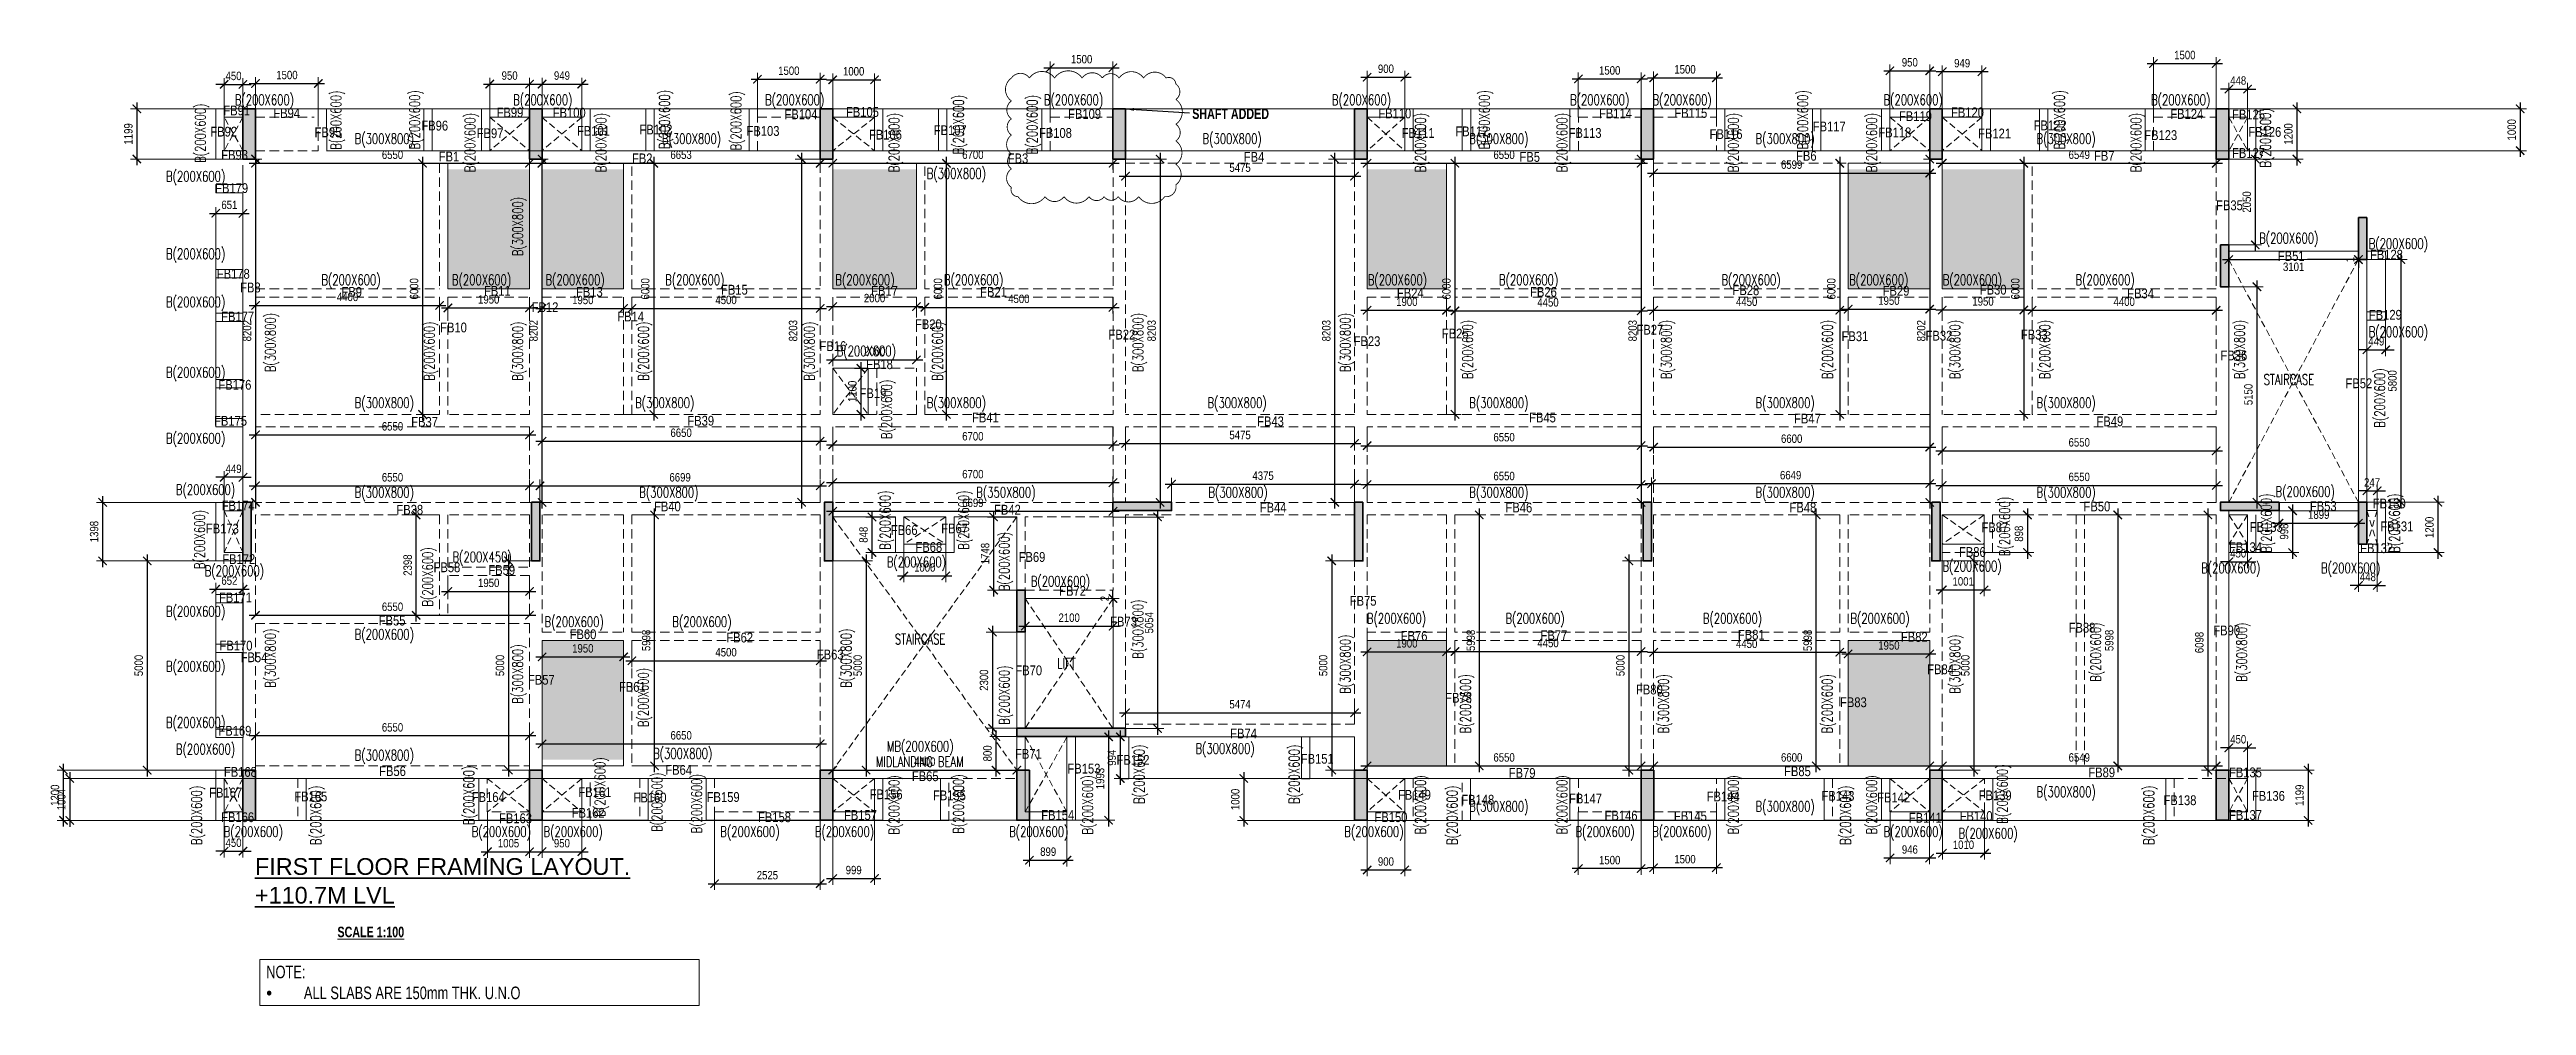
# Model space of a CAD drawing. Header units: millimetres. Extents: x -29 to 59187, y -34 to 22805.
import ezdxf

# ---------------------------------------------------------------- set-up
doc = ezdxf.new("R2010")
doc.units = ezdxf.units.MM
doc.linetypes.add('DASHED', pattern=[0.75, 0.5, -0.25])
doc.linetypes.add('HIDDEN', pattern=[9.525, 6.35, -3.175])
doc.layers.get('Defpoints').update_dxf_attribs({"color": 1})
for name, color, linetype, lineweight in [('G-ANNO-TEXT', 7, 'Continuous', 18), ('S-BEAM-IDEN', 2, 'Continuous', 9), ('S-COL HATCH', 8, 'Continuous', 35), ('S-COLS', 6, 'Continuous', 35), ('S-HEADING', 8, 'Continuous', 35), ('S-SUNKEN HATCH', 9, 'Continuous', 35), ('S_FRAMES', 4, 'Continuous', 9), ('STR-CUTOUT', 1, 'Continuous', 13)]:
    doc.layers.add(name, color=color, linetype=linetype, lineweight=lineweight)
doc.styles.add('Dim.s & Anno.(Misc.)', font='ARIALN.TTF')
doc.styles.add('ROMANS', font='romans.shx', dxfattribs={"width": 0.75})
doc.styles.add('SOBHA', font='swisscl.ttf', dxfattribs={"height": 200})
doc.styles.get("Standard").update_dxf_attribs({"font": 'arial.ttf'})
doc.styles.add('Swis721 LtCn BT_2', font='swisscl.ttf', dxfattribs={"height": 244.992296})
doc.dimstyles.new('A-GFC-100', dxfattribs={"dimscale": 100, "dimtxt": 2, "dimasz": 2, "dimexe": 1.5, "dimexo": 0, "dimgap": 1, "dimtad": 1, "dimdec": 0, "dimdsep": 46, "dimtxsty": 'Dim.s & Anno.(Misc.)', "dimblk": 'ARCHTICK', "dimcen": 0, "dimdle": 1.5, "dimclrd": 256, "dimclre": 8, "dimclrt": 6, "dimazin": 2, "dimtfac": 1, "dimtdec": 0, "dimtix": 1, "dimtmove": 2, "dimatfit": 3, "dimfxl": 1, "dimtolj": 1, "dimlwd": -1, "dimlwe": 9, "dimarcsym": 0})

msp = doc.modelspace()

# ---------------------------------------------------------------- texts
at = {"style": 'Dim.s & Anno.(Misc.)'}
for s, p in [('FB91', (4125.2, 21232.8)), ('FB94', (5320.2, 21168.3)), ('FB99', (10658.4, 21184.8)), ('FB100', (12000.6, 21179.7)), ('FB104', (17541.1, 21140.4)), ('FB105', (19011.1, 21197.1)), ('FB109', (24321.5, 21148.9)), ('FB110', (31738.2, 21161.1)), ('FB114', (37013.2, 21161.1)), ('FB115', (38814.8, 21174)), ('FB119', (44185.3, 21096.7)), ('FB120', (45429.5, 21187.3)), ('FB124', (50671.2, 21148.6)), ('FB125', (52148.7, 21135.7)), ('FB92', (3814.6, 20726.2)), ('FB95', (6307.2, 20710.7)), ('FB96', (8860.5, 20871)), ('FB97', (10182.3, 20688.8)), ('FB101', (12579.1, 20743.9)), ('FB102', (14073.5, 20776.1)), ('FB103', (16633.7, 20743.7)), ('FB106', (19562, 20654.7)), ('FB107', (21109.5, 20759.9)), ('FB108', (23624.7, 20695.5)), ('FB111', (32295.5, 20694.9)), ('FB112', (33578.6, 20733.7)), ('FB113', (36287.4, 20694.9)), ('FB116', (39657.2, 20669)), ('FB117', (42124.5, 20850.6)), ('FB118', (43692.8, 20708.2)), ('FB121', (46077.6, 20682.3)), ('FB122', (47405, 20876.7)), ('FB123', (50049, 20643.6)), ('FB126', (52537.5, 20721.3)), ('FB93', (4075.2, 20170.5)), ('FB1', (9275.1, 20132.6)), ('FB2', (13895.4, 20088.2)), ('FB3', (22879, 20088.2)), ('FB4', (28521.7, 20123.3)), ('FB5', (35113.3, 20123.3)), ('FB6', (41725.5, 20149)), ('FB7', (48847.8, 20148.9)), ('FB127', (52148.7, 20216.2)), ('FB179', (3930.3, 19377.1)), ('FB35', (51767.3, 18966.5)), ('FB51', (53243.3, 17755.7)), ('FB128', (55445.3, 17787.7)), ('FB178', (3969.4, 17329.5)), ('FB8', (4527.5, 17003)), ('FB15', (16023.5, 16950.4)), ('FB28', (40206.2, 16937.4)), ('FB30', (46118.4, 16950.9)), ('FB9', (6950.6, 16898.7)), ('FB11', (10356.3, 16924.9)), ('FB12', (11496.3, 16531.5)), ('FB13', (12557, 16898.7)), ('FB17', (19612.7, 16924.2)), ('FB21', (22219.4, 16898.1)), ('FB24', (32182.7, 16871.9)), ('FB26', (35365.8, 16898.1)), ('FB29', (43795.4, 16924.3)), ('FB34', (49642.1, 16859.3)), ('FB129', (55419.2, 16350.2)), ('FB177', (4073.8, 16308.5)), ('FB10', (9309.6, 16047.6)), ('FB14', (13544.2, 16309)), ('FB20', (20661.3, 16125.3)), ('FB22', (25288, 15877.1)), ('FB25', (33256.8, 15903.4)), ('FB27', (37911, 15995)), ('FB31', (42812.9, 15838)), ('FB32', (44821.6, 15851.5)), ('FB33', (47100.9, 15877.7)), ('FB16', (18379.3, 15601.7)), ('FB18', (19492.8, 15169.8)), ('FB23', (31147.8, 15720.2)), ('FB36', (51872.1, 15380.3)), ('FB176', (4008.5, 14678.2)), ('FB52', (54860.7, 14713.8)), ('FB19', (19335.6, 14476.1)), ('FB175', (3904.1, 13817.5)), ('FB37', (8617.7, 13792.9)), ('FB39', (15219.6, 13819.1)), ('FB41', (22024.1, 13897.6)), ('FB43', (28841.2, 13805.1)), ('FB45', (35343.7, 13896.9)), ('FB47', (41676.6, 13870.2)), ('FB49', (48907.3, 13804.8)), ('FB174', (4086.9, 11791.4)), ('FB38', (8263.4, 11692.6)), ('FB40', (14422.7, 11772.9)), ('FB42', (22551.8, 11693.7)), ('FB44', (28904.9, 11746)), ('FB46', (34778.5, 11746.1)), ('FB48', (41568.7, 11746.3)), ('FB50', (48597.9, 11772.3)), ('FB53', (54009.6, 11779.7)), ('FB130', (55511.7, 11843.7)), ('FB173', (3708.3, 11243.6)), ('FB66', (20083.5, 11207.7)), ('FB67', (21288.6, 11247)), ('FB87', (46157.5, 11272.7)), ('FB133', (52571.4, 11280.9)), ('FB131', (55694.5, 11295.9)), ('FB172', (4099.9, 10513.2)), ('FB68', (20672.9, 10802)), ('FB69', (23138.9, 10564.1)), ('FB86', (45620.4, 10683.7)), ('FB134', (52075.4, 10798.3)), ('FB132', (55211.5, 10774.2)), ('FB58', (9152, 10317.7)), ('FB59', (10461.9, 10252.3)), ('FB171', (4021.7, 9596.7)), ('FB72', (24108.3, 9752.6)), ('FB75', (31055.1, 9516.9)), ('FB55', (7840.9, 9044.3)), ('FB60', (12404.2, 8717.3)), ('FB73', (25326.5, 9019.7)), ('FB76', (32273.3, 8679.3)), ('FB77', (35616.4, 8692.4)), ('FB81', (40334.6, 8706.6)), ('FB82', (44231.2, 8654.2)), ('FB88', (48241.4, 8874.1)), ('FB90', (51699.6, 8808.6)), ('FB170', (4034.6, 8446.5)), ('FB54', (4540, 8167.4)), ('FB62', (16150.5, 8638.8)), ('FB63', (18314.7, 8233.4)), ('FB57', (11408.7, 7631)), ('FB70', (23060.3, 7854.8)), ('FB84', (44860.1, 7880.2)), ('FB61', (13583.1, 7460.8)), ('FB78', (33337.2, 7200.3)), ('FB80', (37898.2, 7397.7)), ('FB83', (42776.5, 7093.1)), ('FB169', (4008.5, 6411.9)), ('FB74', (28196.7, 6346)), ('FB71', (23052.9, 5859.4)), ('FB152', (25480.7, 5715.9)), ('FB151', (29883.9, 5742.7)), ('FB168', (4139.1, 5428.9)), ('FB56', (7851, 5448.1)), ('FB64', (14691.6, 5477.4)), ('FB65', (20586.9, 5326.5)), ('FB153', (24306, 5507.2)), ('FB79', (34857.1, 5405.1)), ('FB85', (41438.5, 5445.2)), ('FB89', (48712.6, 5416.5)), ('FB135', (52075.3, 5417.2)), ('FB167', (3786.6, 4933.3)), ('FB165', (5822.9, 4842)), ('FB164', (10065.1, 4828.9)), ('FB161', (12614.2, 4946.4)), ('FB160', (13932.5, 4816)), ('FB159', (15681.6, 4829)), ('FB156', (19576.9, 4894.2)), ('FB155', (21091, 4868.2)), ('FB149', (32207.3, 4881.9)), ('FB148', (33721.4, 4764.5)), ('FB147', (36298.4, 4790.9)), ('FB144', (39587.7, 4843.1)), ('FB143', (42332.3, 4856.1)), ('FB142', (43663.7, 4817)), ('FB139', (46091.5, 4869.2)), ('FB138', (50509, 4752)), ('FB136', (52623.6, 4856.4)), ('FB166', (4073.8, 4346.4)), ('FB163', (10717.7, 4320.3)), ('FB162', (12453.8, 4450.7)), ('FB158', (16908.6, 4346.5)), ('FB157', (18963.4, 4398.6)), ('FB154', (23679.4, 4398.6)), ('FB150', (31646, 4347.2)), ('FB146', (37146.8, 4386.6)), ('FB145', (38804.5, 4373.6)), ('FB141', (44420.7, 4334.4)), ('FB140', (45634.7, 4373.6)), ('FB137', (52075.3, 4399.9))]:
    msp.add_text(s, height=233.43, dxfattribs=at).set_placement(p)
at = {"layer": 'G-ANNO-TEXT', "color": 1, "char_height": 250, "width": 4617, "attachment_point": 1, "line_spacing_factor": 0.971848, "style": 'Swis721 LtCn BT_2'}
for s, insert in [('{\\fSwis721 LtCn BT|b1|i0|c0|p34;SHAFT ADDED}', (27289, 21396.8)), ('{\\fSwis721 LtCn BT|b1|i0|c0|p34;\\LSCALE 1:100}', (6854, 1846.4))]:
    msp.add_mtext(s, dxfattribs=dict(at, insert=insert))
at = {"layer": 'G-ANNO-TEXT', "color": 6, "insert": (5151.4, 513.8), "char_height": 300, "width": 10202.556, "attachment_point": 4, "style": 'SOBHA', "bg_fill": 16, "box_fill_scale": 1.5, "bg_fill_color": 256, "bg_fill_transparency": 0}
msp.add_mtext('NOTE: \\P\\pxi-3,l3,t3;{\\fSymbol|b0|i0|c2|p18;·^I}ALL SLABS ARE 150mm THK. U.N.O', dxfattribs=at)
at = {"layer": 'S-BEAM-IDEN', "color": 1, "style": 'ROMANS', "width": 0.7}
for p in [(3702.3, 20097.1), (6945.5, 20409.3), (8826.4, 20416.9), (14797.1, 20422.8), (16507.8, 20390.9), (21825.9, 20301.2), (23587.5, 20301.2), (34397.9, 20417.9), (42009.8, 20417.9), (48149.4, 20417.9), (53072, 19983.6), (10147.3, 19871.8), (13280.8, 19871.8), (20286.1, 19871.8), (32870.8, 19871.8), (36255.1, 19871.8), (40351.4, 19871.8), (43658.4, 19871.8), (49978.1, 19871.8), (9175.3, 14887.9), (14294.4, 14887.9), (21325.4, 14887.9), (33998.3, 14929), (42600.9, 14929), (47798.3, 14929), (20110.5, 13499.1), (55804.7, 13770.4), (20071.9, 10852.8), (21949.9, 10852.8), (46837.2, 10702.2), (53092.3, 10781.3), (56158.8, 10781.3), (3685.3, 10388.4), (9135.8, 9494.9), (22920.3, 9863.2), (49015.1, 7697.3), (14290.8, 6614.3), (22920.3, 6671.7), (33948.9, 6464.3), (42592.7, 6464.3), (26147, 4779.4), (29850.6, 4779.4), (10119.8, 4277.1), (13257, 4476.9), (14620, 4112.8), (15568.3, 4076.6), (20286.1, 4047), (21825.2, 4068.7), (24913.7, 4047.8), (32870.8, 4048), (36255.1, 4048), (40351.4, 4048), (43658.4, 4048), (46782.4, 4308.4), (3611.3, 3798.2), (6461.6, 3798.2), (33629, 3799.7), (43033, 3799.7), (50284.1, 3799.7)]:
    msp.add_text('B(200X600)', height=250, rotation=90, dxfattribs=at).set_placement(p)
for s, p in [('B(200X600)', (4400.1, 21477.8)), ('B(200X600)', (11055.4, 21477.8)), ('B(200X600)', (17076.4, 21477.8)), ('B(200X600)', (23744.7, 21477.8)), ('B(200X600)', (30628.5, 21477.8)), ('B(200X600)', (36321.8, 21477.8)), ('B(200X600)', (38292.4, 21477.8)), ('B(200X600)', (43815.6, 21477.8)), ('B(200X600)', (50212.5, 21477.8)), ('B(200X600)', (2755.4, 19651.8)), ('B(200X600)', (52796.1, 18173.6)), ('B(200X600)', (2755.4, 17799.6)), ('B(200X600)', (55416, 18043.4)), ('B(200X600)', (6469.3, 17178.5)), ('B(200X600)', (9591.6, 17178.5)), ('B(200X600)', (11826.9, 17178.5)), ('B(200X600)', (14689.3, 17178.5)), ('B(200X600)', (18757.3, 17178.5)), ('B(200X600)', (21354.5, 17178.5)), ('B(200X600)', (31486.6, 17178.5)), ('B(200X600)', (34623.1, 17178.5)), ('B(200X600)', (39941.1, 17178.5)), ('B(200X600)', (42994.4, 17178.5)), ('B(200X600)', (45231.1, 17178.5)), ('B(200X600)', (48407.6, 17178.5)), ('B(200X600)', (2755.4, 16647.4)), ('B(200X600)', (55416, 15936.7)), ('B(200X600)', (18789.5, 15477.7)), ('B(200X600)', (2755.4, 14967.6)), ('B(200X600)', (2755.4, 13392.4)), ('B(200X600)', (2992.5, 12163.1)), ('B(200X600)', (53189.9, 12115.9)), ('B(200X600)', (19986.7, 10434.7)), ('B(200X600)', (3681.1, 10226.2)), ('B(200X600)', (23429.7, 9976.2)), ('B(200X600)', (45224.6, 10335.7)), ('B(200X600)', (51410.3, 10292.1)), ('B(200X600)', (54275.6, 10292.1)), ('B(200X600)', (2755.4, 9256.1)), ('B(200X600)', (7265.8, 8707.1)), ('B(200X600)', (11806, 9008)), ('B(200X600)', (14859.8, 9008)), ('B(200X600)', (31464.9, 9087.7)), ('B(200X600)', (34777, 9087.7)), ('B(200X600)', (39497.4, 9087.7)), ('B(200X600)', (43023.5, 9087.7)), ('B(200X600)', (2755.4, 7943.5)), ('B(200X600)', (2755.4, 6601.7)), ('B(200X600)', (2992.5, 5963.6)), ('MB(200X600)', (19988, 6031.8)), ('MIDLANDING BEAM', (19723.9, 5663.2)), ('B(200X600)', (4134, 3992.6)), ('B(200X600)', (10063.4, 3992.6)), ('B(200X600)', (11781.6, 3992.6)), ('B(200X600)', (16006.9, 3992.6)), ('B(200X600)', (18267.9, 3992.6)), ('B(200X600)', (22912.3, 3993.4)), ('B(200X600)', (30925.5, 3993.6)), ('B(200X600)', (36452.1, 3993.6)), ('B(200X600)', (38285.7, 3993.6)), ('B(200X600)', (43815.6, 3993.6)), ('B(200X600)', (45607.9, 3952.9))]:
    msp.add_text(s, height=250, dxfattribs=at).set_placement(p)
at = {"layer": 'S-BEAM-IDEN', "color": 3, "style": 'ROMANS', "width": 0.7}
for s, p in [('B(300X800)', (7265.8, 20548.9)), ('B(300X800)', (14610.7, 20548.9)), ('B(300X800)', (27535.8, 20548.9)), ('B(300X800)', (33912.5, 20548.9)), ('B(300X800)', (40756.6, 20548.9)), ('B(300X800)', (47474.4, 20548.9)), ('B(300X800)', (20941.5, 19718.8)), ('STAIRCASE', (52904.5, 14795.5)), ('STAIRCASE', (52904.5, 14794.4)), ('B(300X800)', (7265.8, 14240.6)), ('B(300X800)', (13969.8, 14240.6)), ('B(300X800)', (20941.5, 14240.6)), ('B(300X800)', (27653.6, 14240.6)), ('B(300X800)', (33912.5, 14240.6)), ('B(300X800)', (40756.6, 14240.6)), ('B(300X800)', (47474.4, 14240.6)), ('B(300X800)', (7265.8, 12101.7)), ('B(300X800)', (14069.8, 12101.7)), ('B(350X800)', (22126.7, 12101.7)), ('B(300X800)', (27676.1, 12101.7)), ('B(300X800)', (33912.5, 12101.7)), ('B(300X800)', (40756.6, 12101.7)), ('B(300X800)', (47474.4, 12101.7)), ('B(200X450)', (9604.1, 10554.6)), ('STAIRCASE', (20179.5, 8594.5)), ('STAIRCASE', (20179.5, 8593.4)), ('LIFT', (24063.4, 8014.7)), ('LIFT', (24063.4, 8013.6)), ('B(300X800)', (7265.8, 5820.3)), ('B(300X800)', (14400.1, 5859.4)), ('B(300X800)', (27366.7, 5978.2)), ('B(300X800)', (33912.5, 4596)), ('B(300X800)', (40756.6, 4596)), ('B(300X800)', (47474.4, 4944.8))]:
    msp.add_text(s, height=250, dxfattribs=at).set_placement(p)
for p in [(11289, 17866.8), (5375.6, 15095.3), (11289, 14887.9), (18261.5, 14887.9), (26117.1, 15095.3), (31072.6, 15095.3), (38748.3, 14928.4), (45648.3, 14929), (52453.9, 14929), (26117.1, 8247.5), (5375.6, 7552.4), (19140.7, 7552.4), (52505.3, 7697.3), (11289, 7175.3), (31072.6, 7410.2), (45648.4, 7410.2), (38682.4, 6464.3)]:
    msp.add_text('B(300X800)', height=250, rotation=90, dxfattribs=at).set_placement(p)
at = {"layer": 'S-HEADING', "color": 6}
for s, p in [('%%UFIRST FLOOR FRAMING LAYOUT.', (4882.8, 3085.6)), ('%%U+110.7M LVL', (4882.8, 2398.2))]:
    msp.add_text(s, height=400, rotation=359.997193, dxfattribs=at).set_placement(p)

# ---------------------------------------------------------------- blocks, each defined once
blk = doc.blocks.new('A$C3ea4a2f9')
at = {"layer": 'S-COL HATCH'}
h = blk.add_hatch(color=8, dxfattribs=at)
h.dxf.hatch_style = 1
h.paths.add_polyline_path([(300, 17000), (0, 17000), (0, 15800), (300, 15800)])
h = blk.add_hatch(color=8, dxfattribs=at)
h.dxf.hatch_style = 1
h.paths.add_polyline_path([(7151, 17000), (6851, 17000), (6851, 15800), (7151, 15800)])
h = blk.add_hatch(color=8, dxfattribs=at)
h.dxf.hatch_style = 1
h.paths.add_polyline_path([(14100, 17000), (13800, 17000), (13800, 15800), (14100, 15800)])
h = blk.add_hatch(color=8, dxfattribs=at)
h.dxf.hatch_style = 1
h.paths.add_polyline_path([(21100, 17000), (20800, 17000), (20800, 15800), (21100, 15800)])
h = blk.add_hatch(color=8, dxfattribs=at)
h.dxf.hatch_style = 1
h.paths.add_polyline_path([(26875, 17000), (26575, 17000), (26575, 15800), (26875, 15800)])
h = blk.add_hatch(color=8, dxfattribs=at)
h.dxf.hatch_style = 1
h.paths.add_polyline_path([(33725, 17000), (33425, 17000), (33425, 15800), (33725, 15800)])
h = blk.add_hatch(color=8, dxfattribs=at)
h.dxf.hatch_style = 1
h.paths.add_polyline_path([(40626, 17000), (40326, 17000), (40326, 15800), (40626, 15800)])
h = blk.add_hatch(color=8, dxfattribs=at)
h.dxf.hatch_style = 1
h.paths.add_polyline_path([(47475, 17000), (47175, 17000), (47175, 15800), (47475, 15800)])
h = blk.add_hatch(color=8, dxfattribs=at)
h.dxf.hatch_style = 1
h.paths.add_polyline_path([(50777, 14400), (50577, 14400), (50577, 13400), (50777, 13400)])
h = blk.add_hatch(color=8, dxfattribs=at)
h.dxf.hatch_style = 1
h.paths.add_polyline_path([(47276, 12750), (47476, 12750), (47476, 13750), (47276, 13750)])
h = blk.add_hatch(color=8, dxfattribs=at)
h.dxf.hatch_style = 1
h.paths.add_polyline_path([(200, 7600), (0, 7600), (0, 6200), (200, 6200)])
h = blk.add_hatch(color=8, dxfattribs=at)
h.dxf.hatch_style = 1
h.paths.add_polyline_path([(7101, 7600), (6901, 7600), (6901, 6200), (7101, 6200)])
h = blk.add_hatch(color=8, dxfattribs=at)
h.dxf.hatch_style = 1
h.paths.add_polyline_path([(14101, 7600), (13901, 7600), (13901, 6200), (14101, 6200)])
h = blk.add_hatch(color=8, dxfattribs=at)
h.dxf.hatch_style = 1
h.paths.add_polyline_path([(20800, 7600), (20800, 7400), (22200, 7400), (22200, 7600)])
h = blk.add_hatch(color=8, dxfattribs=at)
h.dxf.hatch_style = 1
h.paths.add_polyline_path([(26775, 7600), (26575, 7600), (26575, 6200), (26775, 6200)])
h = blk.add_hatch(color=8, dxfattribs=at)
h.dxf.hatch_style = 1
h.paths.add_polyline_path([(33676, 7600), (33476, 7600), (33476, 6200), (33676, 6200)])
h = blk.add_hatch(color=8, dxfattribs=at)
h.dxf.hatch_style = 1
h.paths.add_polyline_path([(40376, 7600), (40576, 7600), (40576, 6200), (40376, 6200)])
h = blk.add_hatch(color=8, dxfattribs=at)
h.dxf.hatch_style = 1
h.paths.add_polyline_path([(48677, 7400), (48677, 7600), (47277, 7600), (47277, 7400)])
h = blk.add_hatch(color=8, dxfattribs=at)
h.dxf.hatch_style = 1
h.paths.add_polyline_path([(50777, 7600), (50577, 7600), (50577, 6600), (50777, 6600)])
h = blk.add_hatch(color=8, dxfattribs=at)
h.dxf.hatch_style = 1
h.paths.add_polyline_path([(18701, 5500), (18501, 5500), (18501, 4500), (18701, 4500)])
h = blk.add_hatch(color=8, dxfattribs=at)
h.dxf.hatch_style = 1
h.paths.add_polyline_path([(18502, 2200), (18502, 2000), (21101, 2000), (21101, 2200)])
h = blk.add_hatch(color=8, dxfattribs=at)
h.dxf.hatch_style = 1
h.paths.add_polyline_path([(300, 1200), (0, 1200), (0, 0), (300, 0)])
h = blk.add_hatch(color=8, dxfattribs=at)
h.dxf.hatch_style = 1
h.paths.add_polyline_path([(7151, 1200), (6851, 1200), (6851, 0), (7151, 0)])
h = blk.add_hatch(color=8, dxfattribs=at)
h.dxf.hatch_style = 1
h.paths.add_polyline_path([(14101, 1200), (13801, 1200), (13801, 0), (14101, 0)])
h = blk.add_hatch(color=8, dxfattribs=at)
h.dxf.hatch_style = 1
h.paths.add_polyline_path([(18801, 1200), (18501, 1200), (18501, 0), (18801, 0)])
h = blk.add_hatch(color=8, dxfattribs=at)
h.dxf.hatch_style = 1
h.paths.add_polyline_path([(26875, 1200), (26575, 1200), (26575, 0), (26875, 0)])
h = blk.add_hatch(color=8, dxfattribs=at)
h.dxf.hatch_style = 1
h.paths.add_polyline_path([(33726, 1200), (33426, 1200), (33426, 0), (33726, 0)])
h = blk.add_hatch(color=8, dxfattribs=at)
h.dxf.hatch_style = 1
h.paths.add_polyline_path([(40626, 1200), (40326, 1200), (40326, 0), (40626, 0)])
h = blk.add_hatch(color=8, dxfattribs=at)
h.dxf.hatch_style = 1
h.paths.add_polyline_path([(47475, 1200), (47175, 1200), (47175, 0), (47475, 0)])
at = {"layer": 'S-COLS'}
for points in [[(300, 17000), (0, 17000), (0, 15800), (300, 15800)], [(7151, 17000), (6851, 17000), (6851, 15800), (7151, 15800)], [(14100, 17000), (13800, 17000), (13800, 15800), (14100, 15800)], [(21100, 17000), (20800, 17000), (20800, 15800), (21100, 15800)], [(26875, 17000), (26575, 17000), (26575, 15800), (26875, 15800)], [(33725, 17000), (33425, 17000), (33425, 15800), (33725, 15800)], [(40626, 17000), (40326, 17000), (40326, 15800), (40626, 15800)], [(47475, 17000), (47175, 17000), (47175, 15800), (47475, 15800)], [(50777, 14400), (50577, 14400), (50577, 13400), (50777, 13400)], [(47276, 13750), (47476, 13750), (47476, 12750), (47276, 12750)], [(200, 7600), (0, 7600), (0, 6200), (200, 6200)], [(7101, 7600), (6901, 7600), (6901, 6200), (7101, 6200)], [(14101, 7600), (13901, 7600), (13901, 6200), (14101, 6200)], [(22200, 7600), (22200, 7400), (20800, 7400), (20800, 7600)], [(26775, 7600), (26575, 7600), (26575, 6200), (26775, 6200)], [(33676, 7600), (33476, 7600), (33476, 6200), (33676, 6200)], [(40376, 7600), (40576, 7600), (40576, 6200), (40376, 6200)], [(48677, 7400), (48677, 7600), (47277, 7600), (47277, 7400)], [(50777, 7600), (50577, 7600), (50577, 6600), (50777, 6600)], [(18701, 5500), (18501, 5500), (18501, 4500), (18701, 4500)], [(21101, 2200), (21101, 2000), (18502, 2000), (18502, 2200)], [(300, 1200), (0, 1200), (0, 0), (300, 0)], [(7151, 1200), (6851, 1200), (6851, 0), (7151, 0)], [(14101, 1200), (13801, 1200), (13801, 0), (14101, 0)], [(18801, 1200), (18501, 1200), (18501, 0), (18801, 0)], [(26875, 1200), (26575, 1200), (26575, 0), (26875, 0)], [(33726, 1200), (33426, 1200), (33426, 0), (33726, 0)], [(40626, 1200), (40326, 1200), (40326, 0), (40626, 0)], [(47475, 1200), (47175, 1200), (47175, 0), (47475, 0)]]:
    blk.add_lwpolyline(points, close=True, dxfattribs=at)
blk = doc.blocks.new('COLUMNS FROM LGF')
blk.add_blockref('A$C3ea4a2f9', (715961, -21291))
blk = doc.blocks.new('_ArchTick')
at = {"color": 0, "linetype": 'ByBlock', "const_width": 0.15}
blk.add_lwpolyline([(-0.5, -0.5), (0.5, 0.5)], dxfattribs=at)
blk = doc.blocks.new('*D186')
at = {"color": 8, "lineweight": 9, "transparency": 16777216}
for p, q in [((4895, 20388), (4895, 19938)), ((11445, 20387), (11445, 19938))]:
    blk.add_line(p, q, dxfattribs=at)
at = {"transparency": 16777216}
blk.add_line((4745, 20088), (11595, 20088), dxfattribs=at)
at = {"layer": 'Defpoints', "color": 0, "transparency": 16777216}
for p in [(4895, 20388), (11445, 20387), (11445, 20088)]:
    blk.add_point(p, dxfattribs=at)
at = {"transparency": 16777216, "xscale": 200, "yscale": 200, "zscale": 200, "rotation": 180}
blk.add_blockref('_ArchTick', (4895, 20088), dxfattribs=at)
at = {"transparency": 16777216, "xscale": 200, "yscale": 200, "zscale": 200}
blk.add_blockref('_ArchTick', (11445, 20088), dxfattribs=at)
at = {"color": 6, "transparency": 16777216, "insert": (8170, 20290), "char_height": 200, "attachment_point": 5, "style": 'Dim.s & Anno.(Misc.)'}
blk.add_mtext('\\A1;6550', dxfattribs=at)
blk = doc.blocks.new('*D187')
at = {"color": 8, "lineweight": 9, "transparency": 16777216}
for p, q in [((11742, 20388), (11742, 19938)), ((18395, 20388), (18395, 19938))]:
    blk.add_line(p, q, dxfattribs=at)
at = {"transparency": 16777216}
blk.add_line((11592, 20088), (18545, 20088), dxfattribs=at)
at = {"layer": 'Defpoints', "color": 0, "transparency": 16777216}
for p in [(11742, 20388), (18395, 20388), (18395, 20088)]:
    blk.add_point(p, dxfattribs=at)
at = {"transparency": 16777216, "xscale": 200, "yscale": 200, "zscale": 200, "rotation": 180}
blk.add_blockref('_ArchTick', (11742, 20088), dxfattribs=at)
at = {"transparency": 16777216, "xscale": 200, "yscale": 200, "zscale": 200}
blk.add_blockref('_ArchTick', (18395, 20088), dxfattribs=at)
at = {"color": 6, "transparency": 16777216, "insert": (15069, 20290), "char_height": 200, "attachment_point": 5, "style": 'Dim.s & Anno.(Misc.)'}
blk.add_mtext('\\A1;6653', dxfattribs=at)
blk = doc.blocks.new('*D188')
at = {"color": 8, "lineweight": 9, "transparency": 16777216}
for p, q in [((18695, 20387), (18695, 19938)), ((25395, 20388), (25395, 19938))]:
    blk.add_line(p, q, dxfattribs=at)
at = {"transparency": 16777216}
blk.add_line((18545, 20088), (25545, 20088), dxfattribs=at)
at = {"layer": 'Defpoints', "color": 0, "transparency": 16777216}
for p in [(18695, 20387), (25395, 20388), (25395, 20088)]:
    blk.add_point(p, dxfattribs=at)
at = {"transparency": 16777216, "xscale": 200, "yscale": 200, "zscale": 200, "rotation": 180}
blk.add_blockref('_ArchTick', (18695, 20088), dxfattribs=at)
at = {"transparency": 16777216, "xscale": 200, "yscale": 200, "zscale": 200}
blk.add_blockref('_ArchTick', (25395, 20088), dxfattribs=at)
at = {"color": 6, "transparency": 16777216, "insert": (22045, 20290), "char_height": 200, "attachment_point": 5, "style": 'Dim.s & Anno.(Misc.)'}
blk.add_mtext('\\A1;6700', dxfattribs=at)
blk = doc.blocks.new('*D189')
at = {"color": 8, "lineweight": 9, "transparency": 16777216}
for p, q in [((25695, 20388), (25695, 19629)), ((31170, 20388), (31170, 19629))]:
    blk.add_line(p, q, dxfattribs=at)
at = {"transparency": 16777216}
blk.add_line((25545, 19779), (31320, 19779), dxfattribs=at)
at = {"layer": 'Defpoints', "color": 0, "transparency": 16777216}
for p in [(25695, 20388), (31170, 20388), (31170, 19779)]:
    blk.add_point(p, dxfattribs=at)
at = {"transparency": 16777216, "xscale": 200, "yscale": 200, "zscale": 200, "rotation": 180}
blk.add_blockref('_ArchTick', (25695, 19779), dxfattribs=at)
at = {"transparency": 16777216, "xscale": 200, "yscale": 200, "zscale": 200}
blk.add_blockref('_ArchTick', (31170, 19779), dxfattribs=at)
at = {"color": 6, "transparency": 16777216, "insert": (28433, 19981), "char_height": 200, "attachment_point": 5, "style": 'Dim.s & Anno.(Misc.)'}
blk.add_mtext('\\A1;5475', dxfattribs=at)
blk = doc.blocks.new('*D190')
at = {"color": 8, "lineweight": 9, "transparency": 16777216}
for p, q in [((31470, 20387), (31470, 19938)), ((38020, 20388), (38020, 19938))]:
    blk.add_line(p, q, dxfattribs=at)
at = {"transparency": 16777216}
blk.add_line((31320, 20088), (38170, 20088), dxfattribs=at)
at = {"layer": 'Defpoints', "color": 0, "transparency": 16777216}
for p in [(31470, 20387), (38020, 20388), (38020, 20088)]:
    blk.add_point(p, dxfattribs=at)
at = {"transparency": 16777216, "xscale": 200, "yscale": 200, "zscale": 200, "rotation": 180}
blk.add_blockref('_ArchTick', (31470, 20088), dxfattribs=at)
at = {"transparency": 16777216, "xscale": 200, "yscale": 200, "zscale": 200}
blk.add_blockref('_ArchTick', (38020, 20088), dxfattribs=at)
at = {"color": 6, "transparency": 16777216, "insert": (34745, 20290), "char_height": 200, "attachment_point": 5, "style": 'Dim.s & Anno.(Misc.)'}
blk.add_mtext('\\A1;6550', dxfattribs=at)
blk = doc.blocks.new('*D191')
at = {"color": 8, "lineweight": 9, "transparency": 16777216}
for p, q in [((38320, 20388), (38320, 19702)), ((44919, 20388), (44919, 19702))]:
    blk.add_line(p, q, dxfattribs=at)
at = {"transparency": 16777216}
blk.add_line((38170, 19852), (45069, 19852), dxfattribs=at)
at = {"layer": 'Defpoints', "color": 0, "transparency": 16777216}
for p in [(38320, 20388), (44919, 20388), (44919, 19852)]:
    blk.add_point(p, dxfattribs=at)
at = {"transparency": 16777216, "xscale": 200, "yscale": 200, "zscale": 200, "rotation": 180}
blk.add_blockref('_ArchTick', (38320, 19852), dxfattribs=at)
at = {"transparency": 16777216, "xscale": 200, "yscale": 200, "zscale": 200}
blk.add_blockref('_ArchTick', (44919, 19852), dxfattribs=at)
at = {"color": 6, "transparency": 16777216, "insert": (41620, 20054), "char_height": 200, "attachment_point": 5, "style": 'Dim.s & Anno.(Misc.)'}
blk.add_mtext('\\A1;6599', dxfattribs=at)
blk = doc.blocks.new('*D192')
at = {"color": 8, "lineweight": 9, "transparency": 16777216}
for p, q in [((45221, 20388), (45221, 19938)), ((51770, 20388), (51770, 19938))]:
    blk.add_line(p, q, dxfattribs=at)
at = {"transparency": 16777216}
blk.add_line((45071, 20088), (51920, 20088), dxfattribs=at)
at = {"layer": 'Defpoints', "color": 0, "transparency": 16777216}
for p in [(45221, 20388), (51770, 20388), (51770, 20088)]:
    blk.add_point(p, dxfattribs=at)
at = {"transparency": 16777216, "xscale": 200, "yscale": 200, "zscale": 200, "rotation": 180}
blk.add_blockref('_ArchTick', (45221, 20088), dxfattribs=at)
at = {"transparency": 16777216, "xscale": 200, "yscale": 200, "zscale": 200}
blk.add_blockref('_ArchTick', (51770, 20088), dxfattribs=at)
at = {"color": 6, "transparency": 16777216, "insert": (48496, 20290), "char_height": 200, "attachment_point": 5, "style": 'Dim.s & Anno.(Misc.)'}
blk.add_mtext('\\A1;6549', dxfattribs=at)
blk = doc.blocks.new('*D193')
at = {"transparency": 16777216}
blk.add_line((4895, 20339), (4895, 11836), dxfattribs=at)
at = {"color": 8, "lineweight": 9, "transparency": 16777216}
for p, q in [((4895, 20189), (5045, 20189)), ((4895, 11986), (5045, 11986))]:
    blk.add_line(p, q, dxfattribs=at)
at = {"layer": 'Defpoints', "color": 0, "transparency": 16777216}
for p in [(4895, 20189), (4895, 11986), (4895, 11986)]:
    blk.add_point(p, dxfattribs=at)
at = {"transparency": 16777216, "xscale": 200, "yscale": 200, "zscale": 200}
for p, rotation in [((4895, 20189), 90), ((4895, 11986), 270)]:
    blk.add_blockref('_ArchTick', p, dxfattribs=dict(at, rotation=rotation))
at = {"color": 6, "transparency": 16777216, "insert": (4693, 16087), "char_height": 200, "attachment_point": 5, "rotation": 90, "style": 'Dim.s & Anno.(Misc.)'}
blk.add_mtext('\\A1;8202', dxfattribs=at)
blk = doc.blocks.new('*D194')
at = {"transparency": 16777216}
blk.add_line((4745, 16692), (9445, 16692), dxfattribs=at)
at = {"color": 8, "lineweight": 9, "transparency": 16777216}
for p, q in [((4895, 16888), (4895, 16542)), ((9295, 16888), (9295, 16542))]:
    blk.add_line(p, q, dxfattribs=at)
at = {"layer": 'Defpoints', "color": 0, "transparency": 16777216}
for p in [(4895, 16888), (9295, 16888), (9295, 16692)]:
    blk.add_point(p, dxfattribs=at)
at = {"transparency": 16777216, "xscale": 200, "yscale": 200, "zscale": 200, "rotation": 180}
blk.add_blockref('_ArchTick', (4895, 16692), dxfattribs=at)
at = {"transparency": 16777216, "xscale": 200, "yscale": 200, "zscale": 200}
blk.add_blockref('_ArchTick', (9295, 16692), dxfattribs=at)
at = {"color": 6, "transparency": 16777216, "insert": (7095, 16894), "char_height": 200, "attachment_point": 5, "style": 'Dim.s & Anno.(Misc.)'}
blk.add_mtext('\\A1;4400', dxfattribs=at)
blk = doc.blocks.new('*D195')
at = {"transparency": 16777216}
blk.add_line((9345, 16632), (11595, 16632), dxfattribs=at)
at = {"color": 8, "lineweight": 9, "transparency": 16777216}
for p, q in [((9495, 16888), (9495, 16482)), ((11445, 16888), (11445, 16482))]:
    blk.add_line(p, q, dxfattribs=at)
at = {"layer": 'Defpoints', "color": 0, "transparency": 16777216}
for p in [(9495, 16888), (11445, 16888), (11445, 16632)]:
    blk.add_point(p, dxfattribs=at)
at = {"transparency": 16777216, "xscale": 200, "yscale": 200, "zscale": 200, "rotation": 180}
blk.add_blockref('_ArchTick', (9495, 16632), dxfattribs=at)
at = {"transparency": 16777216, "xscale": 200, "yscale": 200, "zscale": 200}
blk.add_blockref('_ArchTick', (11445, 16632), dxfattribs=at)
at = {"color": 6, "transparency": 16777216, "insert": (10470, 16834), "char_height": 200, "attachment_point": 5, "style": 'Dim.s & Anno.(Misc.)'}
blk.add_mtext('\\A1;1950', dxfattribs=at)
blk = doc.blocks.new('*D196')
at = {"transparency": 16777216}
blk.add_line((11595, 16619), (13845, 16619), dxfattribs=at)
at = {"color": 8, "lineweight": 9, "transparency": 16777216}
for p, q in [((11745, 16888), (11745, 16469)), ((13695, 16889), (13695, 16469))]:
    blk.add_line(p, q, dxfattribs=at)
at = {"layer": 'Defpoints', "color": 0, "transparency": 16777216}
for p in [(11745, 16888), (13695, 16889), (13695, 16619)]:
    blk.add_point(p, dxfattribs=at)
at = {"transparency": 16777216, "xscale": 200, "yscale": 200, "zscale": 200, "rotation": 180}
blk.add_blockref('_ArchTick', (11745, 16619), dxfattribs=at)
at = {"transparency": 16777216, "xscale": 200, "yscale": 200, "zscale": 200}
blk.add_blockref('_ArchTick', (13695, 16619), dxfattribs=at)
at = {"color": 6, "transparency": 16777216, "insert": (12720, 16821), "char_height": 200, "attachment_point": 5, "style": 'Dim.s & Anno.(Misc.)'}
blk.add_mtext('\\A1;1950', dxfattribs=at)
blk = doc.blocks.new('*D197')
at = {"transparency": 16777216}
blk.add_line((13745, 16620), (18545, 16620), dxfattribs=at)
at = {"color": 8, "lineweight": 9, "transparency": 16777216}
for p, q in [((13895, 16888), (13895, 16470)), ((18395, 16888), (18395, 16470))]:
    blk.add_line(p, q, dxfattribs=at)
at = {"layer": 'Defpoints', "color": 0, "transparency": 16777216}
for p in [(13895, 16888), (18395, 16888), (18395, 16620)]:
    blk.add_point(p, dxfattribs=at)
at = {"transparency": 16777216, "xscale": 200, "yscale": 200, "zscale": 200, "rotation": 180}
blk.add_blockref('_ArchTick', (13895, 16620), dxfattribs=at)
at = {"transparency": 16777216, "xscale": 200, "yscale": 200, "zscale": 200}
blk.add_blockref('_ArchTick', (18395, 16620), dxfattribs=at)
at = {"color": 6, "transparency": 16777216, "insert": (16145, 16822), "char_height": 200, "attachment_point": 5, "style": 'Dim.s & Anno.(Misc.)'}
blk.add_mtext('\\A1;4500', dxfattribs=at)
blk = doc.blocks.new('*D198')
at = {"transparency": 16777216}
blk.add_line((18545, 16663), (20845, 16663), dxfattribs=at)
at = {"color": 8, "lineweight": 9, "transparency": 16777216}
for p, q in [((18695, 16888), (18695, 16513)), ((20695, 16888), (20695, 16513))]:
    blk.add_line(p, q, dxfattribs=at)
at = {"layer": 'Defpoints', "color": 0, "transparency": 16777216}
for p in [(18695, 16888), (20695, 16888), (20695, 16663)]:
    blk.add_point(p, dxfattribs=at)
at = {"transparency": 16777216, "xscale": 200, "yscale": 200, "zscale": 200, "rotation": 180}
blk.add_blockref('_ArchTick', (18695, 16663), dxfattribs=at)
at = {"transparency": 16777216, "xscale": 200, "yscale": 200, "zscale": 200}
blk.add_blockref('_ArchTick', (20695, 16663), dxfattribs=at)
at = {"color": 6, "transparency": 16777216, "insert": (19695, 16865), "char_height": 200, "attachment_point": 5, "style": 'Dim.s & Anno.(Misc.)'}
blk.add_mtext('\\A1;2000', dxfattribs=at)
blk = doc.blocks.new('*D199')
at = {"transparency": 16777216}
blk.add_line((20745, 16645), (25545, 16645), dxfattribs=at)
at = {"color": 8, "lineweight": 9, "transparency": 16777216}
for p, q in [((20895, 16888), (20895, 16495)), ((25395, 16888), (25395, 16495))]:
    blk.add_line(p, q, dxfattribs=at)
at = {"layer": 'Defpoints', "color": 0, "transparency": 16777216}
for p in [(20895, 16888), (25395, 16888), (25395, 16645)]:
    blk.add_point(p, dxfattribs=at)
at = {"transparency": 16777216, "xscale": 200, "yscale": 200, "zscale": 200, "rotation": 180}
blk.add_blockref('_ArchTick', (20895, 16645), dxfattribs=at)
at = {"transparency": 16777216, "xscale": 200, "yscale": 200, "zscale": 200}
blk.add_blockref('_ArchTick', (25395, 16645), dxfattribs=at)
at = {"color": 6, "transparency": 16777216, "insert": (23145, 16847), "char_height": 200, "attachment_point": 5, "style": 'Dim.s & Anno.(Misc.)'}
blk.add_mtext('\\A1;4500', dxfattribs=at)
blk = doc.blocks.new('*D148')
at = {"transparency": 16777216}
blk.add_line((8889, 20238), (8889, 13938), dxfattribs=at)
at = {"color": 8, "lineweight": 9, "transparency": 16777216}
for p, q in [((9295, 20088), (8739, 20088)), ((9295, 14088), (8739, 14088))]:
    blk.add_line(p, q, dxfattribs=at)
at = {"layer": 'Defpoints', "color": 0, "transparency": 16777216}
for p in [(9295, 20088), (8889, 14088), (9295, 14088)]:
    blk.add_point(p, dxfattribs=at)
at = {"transparency": 16777216, "xscale": 200, "yscale": 200, "zscale": 200}
for p, rotation in [((8889, 20088), 90), ((8889, 14088), 270)]:
    blk.add_blockref('_ArchTick', p, dxfattribs=dict(at, rotation=rotation))
at = {"color": 6, "transparency": 16777216, "insert": (8687, 17088), "char_height": 200, "attachment_point": 5, "rotation": 90, "style": 'Dim.s & Anno.(Misc.)'}
blk.add_mtext('\\A1;6000', dxfattribs=at)
blk = doc.blocks.new('*D149')
at = {"color": 8, "lineweight": 9, "transparency": 16777216}
for p, q in [((11446, 20189), (11895, 20189)), ((11445, 11986), (11895, 11986))]:
    blk.add_line(p, q, dxfattribs=at)
at = {"transparency": 16777216}
blk.add_line((11745, 11836), (11745, 20339), dxfattribs=at)
at = {"layer": 'Defpoints', "color": 0, "transparency": 16777216}
for p in [(11446, 20189), (11745, 20189), (11445, 11986)]:
    blk.add_point(p, dxfattribs=at)
at = {"transparency": 16777216, "xscale": 200, "yscale": 200, "zscale": 200}
for p, rotation in [((11745, 20189), 90), ((11745, 11986), 270)]:
    blk.add_blockref('_ArchTick', p, dxfattribs=dict(at, rotation=rotation))
at = {"color": 6, "transparency": 16777216, "insert": (11543, 16087), "char_height": 200, "attachment_point": 5, "rotation": 90, "style": 'Dim.s & Anno.(Misc.)'}
blk.add_mtext('\\A1;8202', dxfattribs=at)
blk = doc.blocks.new('*D150')
at = {"transparency": 16777216}
blk.add_line((14415, 20238), (14415, 13938), dxfattribs=at)
at = {"color": 8, "lineweight": 9, "transparency": 16777216}
for p, q in [((13695, 20088), (14565, 20088)), ((13695, 14088), (14565, 14088))]:
    blk.add_line(p, q, dxfattribs=at)
at = {"layer": 'Defpoints', "color": 0, "transparency": 16777216}
for p in [(13695, 20088), (13695, 14088), (14415, 14088)]:
    blk.add_point(p, dxfattribs=at)
at = {"transparency": 16777216, "xscale": 200, "yscale": 200, "zscale": 200}
for p, rotation in [((14415, 20088), 90), ((14415, 14088), 270)]:
    blk.add_blockref('_ArchTick', p, dxfattribs=dict(at, rotation=rotation))
at = {"color": 6, "transparency": 16777216, "insert": (14213, 17088), "char_height": 200, "attachment_point": 5, "rotation": 90, "style": 'Dim.s & Anno.(Misc.)'}
blk.add_mtext('\\A1;6000', dxfattribs=at)
blk = doc.blocks.new('*D151')
at = {"color": 8, "lineweight": 9, "transparency": 16777216}
for p, q in [((4895, 13788), (4895, 13449)), ((11445, 13788), (11445, 13449))]:
    blk.add_line(p, q, dxfattribs=at)
at = {"transparency": 16777216}
blk.add_line((4745, 13599), (11595, 13599), dxfattribs=at)
at = {"layer": 'Defpoints', "color": 0, "transparency": 16777216}
for p in [(4895, 13788), (11445, 13788), (11445, 13599)]:
    blk.add_point(p, dxfattribs=at)
at = {"transparency": 16777216, "xscale": 200, "yscale": 200, "zscale": 200, "rotation": 180}
blk.add_blockref('_ArchTick', (4895, 13599), dxfattribs=at)
at = {"transparency": 16777216, "xscale": 200, "yscale": 200, "zscale": 200}
blk.add_blockref('_ArchTick', (11445, 13599), dxfattribs=at)
at = {"color": 6, "transparency": 16777216, "insert": (8170, 13802), "char_height": 200, "attachment_point": 5, "style": 'Dim.s & Anno.(Misc.)'}
blk.add_mtext('\\A1;6550', dxfattribs=at)
blk = doc.blocks.new('*D152')
at = {"color": 8, "lineweight": 9, "transparency": 16777216}
for p, q in [((11745, 13788), (11745, 13296)), ((18395, 13788), (18395, 13296))]:
    blk.add_line(p, q, dxfattribs=at)
at = {"transparency": 16777216}
blk.add_line((11595, 13446), (18545, 13446), dxfattribs=at)
at = {"layer": 'Defpoints', "color": 0, "transparency": 16777216}
for p in [(11745, 13788), (18395, 13788), (18395, 13446)]:
    blk.add_point(p, dxfattribs=at)
at = {"transparency": 16777216, "xscale": 200, "yscale": 200, "zscale": 200, "rotation": 180}
blk.add_blockref('_ArchTick', (11745, 13446), dxfattribs=at)
at = {"transparency": 16777216, "xscale": 200, "yscale": 200, "zscale": 200}
blk.add_blockref('_ArchTick', (18395, 13446), dxfattribs=at)
at = {"color": 6, "transparency": 16777216, "insert": (15070, 13648), "char_height": 200, "attachment_point": 5, "style": 'Dim.s & Anno.(Misc.)'}
blk.add_mtext('\\A1;6650', dxfattribs=at)
blk = doc.blocks.new('*D153')
at = {"color": 8, "lineweight": 9, "transparency": 16777216}
for p, q in [((18695, 13788), (18695, 13212)), ((25395, 13788), (25395, 13212))]:
    blk.add_line(p, q, dxfattribs=at)
at = {"transparency": 16777216}
blk.add_line((18545, 13362), (25545, 13362), dxfattribs=at)
at = {"layer": 'Defpoints', "color": 0, "transparency": 16777216}
for p in [(18695, 13788), (25395, 13788), (25395, 13362)]:
    blk.add_point(p, dxfattribs=at)
at = {"transparency": 16777216, "xscale": 200, "yscale": 200, "zscale": 200, "rotation": 180}
blk.add_blockref('_ArchTick', (18695, 13362), dxfattribs=at)
at = {"transparency": 16777216, "xscale": 200, "yscale": 200, "zscale": 200}
blk.add_blockref('_ArchTick', (25395, 13362), dxfattribs=at)
at = {"color": 6, "transparency": 16777216, "insert": (22045, 13564), "char_height": 200, "attachment_point": 5, "style": 'Dim.s & Anno.(Misc.)'}
blk.add_mtext('\\A1;6700', dxfattribs=at)
blk = doc.blocks.new('*D154')
at = {"color": 8, "lineweight": 9, "transparency": 16777216}
for p, q in [((20695, 15388), (20695, 15538)), ((18695, 15388), (18695, 15238))]:
    blk.add_line(p, q, dxfattribs=at)
at = {"transparency": 16777216}
blk.add_line((18545, 15388), (20845, 15388), dxfattribs=at)
at = {"layer": 'Defpoints', "color": 0, "transparency": 16777216}
for p in [(18695, 15388), (20695, 15388), (20695, 15388)]:
    blk.add_point(p, dxfattribs=at)
at = {"transparency": 16777216, "xscale": 200, "yscale": 200, "zscale": 200, "rotation": 180}
blk.add_blockref('_ArchTick', (18695, 15388), dxfattribs=at)
at = {"transparency": 16777216, "xscale": 200, "yscale": 200, "zscale": 200}
blk.add_blockref('_ArchTick', (20695, 15388), dxfattribs=at)
at = {"color": 6, "transparency": 16777216, "insert": (19695, 15590), "char_height": 200, "attachment_point": 5, "style": 'Dim.s & Anno.(Misc.)'}
blk.add_mtext('\\A1;2000', dxfattribs=at)
blk = doc.blocks.new('*D155')
at = {"color": 8, "lineweight": 9, "transparency": 16777216}
for p, q in [((18395, 20189), (17800, 20189)), ((18395, 11986), (17800, 11986))]:
    blk.add_line(p, q, dxfattribs=at)
at = {"transparency": 16777216}
blk.add_line((17950, 20339), (17950, 11836), dxfattribs=at)
at = {"layer": 'Defpoints', "color": 0, "transparency": 16777216}
for p in [(18395, 20189), (17950, 11986), (18395, 11986)]:
    blk.add_point(p, dxfattribs=at)
at = {"transparency": 16777216, "xscale": 200, "yscale": 200, "zscale": 200}
for p, rotation in [((17950, 20189), 90), ((17950, 11986), 270)]:
    blk.add_blockref('_ArchTick', p, dxfattribs=dict(at, rotation=rotation))
at = {"color": 6, "transparency": 16777216, "insert": (17748, 16087), "char_height": 200, "attachment_point": 5, "rotation": 90, "style": 'Dim.s & Anno.(Misc.)'}
blk.add_mtext('\\A1;8203', dxfattribs=at)
blk = doc.blocks.new('*D156')
at = {"transparency": 16777216}
blk.add_line((21414, 13938), (21414, 20238), dxfattribs=at)
at = {"color": 8, "lineweight": 9, "transparency": 16777216}
for p, q in [((20895, 20088), (21564, 20088)), ((20895, 14088), (21564, 14088))]:
    blk.add_line(p, q, dxfattribs=at)
at = {"layer": 'Defpoints', "color": 0, "transparency": 16777216}
for p in [(20895, 20088), (21414, 20088), (20895, 14088)]:
    blk.add_point(p, dxfattribs=at)
at = {"transparency": 16777216, "xscale": 200, "yscale": 200, "zscale": 200}
for p, rotation in [((21414, 20088), 90), ((21414, 14088), 270)]:
    blk.add_blockref('_ArchTick', p, dxfattribs=dict(at, rotation=rotation))
at = {"color": 6, "transparency": 16777216, "insert": (21211, 17088), "char_height": 200, "attachment_point": 5, "rotation": 90, "style": 'Dim.s & Anno.(Misc.)'}
blk.add_mtext('\\A1;6000', dxfattribs=at)
blk = doc.blocks.new('*D157')
at = {"color": 8, "lineweight": 9, "transparency": 16777216}
for p, q in [((19745, 15188), (19218, 15188)), ((19745, 14088), (19218, 14088))]:
    blk.add_line(p, q, dxfattribs=at)
at = {"transparency": 16777216}
blk.add_line((19368, 15338), (19368, 13938), dxfattribs=at)
at = {"layer": 'Defpoints', "color": 0, "transparency": 16777216}
for p in [(19745, 15188), (19368, 14088), (19745, 14088)]:
    blk.add_point(p, dxfattribs=at)
at = {"transparency": 16777216, "xscale": 200, "yscale": 200, "zscale": 200}
for p, rotation in [((19368, 15188), 90), ((19368, 14088), 270)]:
    blk.add_blockref('_ArchTick', p, dxfattribs=dict(at, rotation=rotation))
at = {"color": 6, "transparency": 16777216, "insert": (19165, 14638), "char_height": 200, "attachment_point": 5, "rotation": 90, "style": 'Dim.s & Anno.(Misc.)'}
blk.add_mtext('\\A1;1100', dxfattribs=at)
blk = doc.blocks.new('*D158')
at = {"color": 8, "lineweight": 9, "transparency": 16777216}
for p, q in [((25695, 20189), (26671, 20189)), ((25695, 11986), (26671, 11986))]:
    blk.add_line(p, q, dxfattribs=at)
at = {"transparency": 16777216}
blk.add_line((26521, 20339), (26521, 11836), dxfattribs=at)
at = {"layer": 'Defpoints', "color": 0, "transparency": 16777216}
for p in [(25695, 20189), (25695, 11986), (26521, 11986)]:
    blk.add_point(p, dxfattribs=at)
at = {"transparency": 16777216, "xscale": 200, "yscale": 200, "zscale": 200}
for p, rotation in [((26521, 20189), 90), ((26521, 11986), 270)]:
    blk.add_blockref('_ArchTick', p, dxfattribs=dict(at, rotation=rotation))
at = {"color": 6, "transparency": 16777216, "insert": (26319, 16087), "char_height": 200, "attachment_point": 5, "rotation": 90, "style": 'Dim.s & Anno.(Misc.)'}
blk.add_mtext('\\A1;8203', dxfattribs=at)
blk = doc.blocks.new('*D159')
at = {"color": 8, "lineweight": 9, "transparency": 16777216}
for p, q in [((25695, 13788), (25695, 13243)), ((31170, 13788), (31170, 13243))]:
    blk.add_line(p, q, dxfattribs=at)
at = {"transparency": 16777216}
blk.add_line((25545, 13393), (31320, 13393), dxfattribs=at)
at = {"layer": 'Defpoints', "color": 0, "transparency": 16777216}
for p in [(25695, 13788), (31170, 13788), (31170, 13393)]:
    blk.add_point(p, dxfattribs=at)
at = {"transparency": 16777216, "xscale": 200, "yscale": 200, "zscale": 200, "rotation": 180}
blk.add_blockref('_ArchTick', (25695, 13393), dxfattribs=at)
at = {"transparency": 16777216, "xscale": 200, "yscale": 200, "zscale": 200}
blk.add_blockref('_ArchTick', (31170, 13393), dxfattribs=at)
at = {"color": 6, "transparency": 16777216, "insert": (28433, 13594), "char_height": 200, "attachment_point": 5, "style": 'Dim.s & Anno.(Misc.)'}
blk.add_mtext('\\A1;5475', dxfattribs=at)
blk = doc.blocks.new('*D160')
at = {"color": 8, "lineweight": 9, "transparency": 16777216}
for p, q in [((31470, 13788), (31470, 13190)), ((38020, 13788), (38020, 13190))]:
    blk.add_line(p, q, dxfattribs=at)
at = {"transparency": 16777216}
blk.add_line((31320, 13340), (38170, 13340), dxfattribs=at)
at = {"layer": 'Defpoints', "color": 0, "transparency": 16777216}
for p in [(31470, 13788), (38020, 13788), (38020, 13340)]:
    blk.add_point(p, dxfattribs=at)
at = {"transparency": 16777216, "xscale": 200, "yscale": 200, "zscale": 200, "rotation": 180}
blk.add_blockref('_ArchTick', (31470, 13340), dxfattribs=at)
at = {"transparency": 16777216, "xscale": 200, "yscale": 200, "zscale": 200}
blk.add_blockref('_ArchTick', (38020, 13340), dxfattribs=at)
at = {"color": 6, "transparency": 16777216, "insert": (34745, 13542), "char_height": 200, "attachment_point": 5, "style": 'Dim.s & Anno.(Misc.)'}
blk.add_mtext('\\A1;6550', dxfattribs=at)
blk = doc.blocks.new('*D161')
at = {"color": 8, "lineweight": 9, "transparency": 16777216}
for p, q in [((38320, 13788), (38320, 13154)), ((44920, 13788), (44920, 13154))]:
    blk.add_line(p, q, dxfattribs=at)
at = {"transparency": 16777216}
blk.add_line((38170, 13304), (45070, 13304), dxfattribs=at)
at = {"layer": 'Defpoints', "color": 0, "transparency": 16777216}
for p in [(38320, 13788), (44920, 13788), (44920, 13304)]:
    blk.add_point(p, dxfattribs=at)
at = {"transparency": 16777216, "xscale": 200, "yscale": 200, "zscale": 200, "rotation": 180}
blk.add_blockref('_ArchTick', (38320, 13304), dxfattribs=at)
at = {"transparency": 16777216, "xscale": 200, "yscale": 200, "zscale": 200}
blk.add_blockref('_ArchTick', (44920, 13304), dxfattribs=at)
at = {"color": 6, "transparency": 16777216, "insert": (41620, 13506), "char_height": 200, "attachment_point": 5, "style": 'Dim.s & Anno.(Misc.)'}
blk.add_mtext('\\A1;6600', dxfattribs=at)
blk = doc.blocks.new('*D162')
at = {"color": 8, "lineweight": 9, "transparency": 16777216}
for p, q in [((45220, 13788), (45220, 13066)), ((51770, 13788), (51770, 13066))]:
    blk.add_line(p, q, dxfattribs=at)
at = {"transparency": 16777216}
blk.add_line((45070, 13216), (51920, 13216), dxfattribs=at)
at = {"layer": 'Defpoints', "color": 0, "transparency": 16777216}
for p in [(45220, 13788), (51770, 13788), (51770, 13216)]:
    blk.add_point(p, dxfattribs=at)
at = {"transparency": 16777216, "xscale": 200, "yscale": 200, "zscale": 200, "rotation": 180}
blk.add_blockref('_ArchTick', (45220, 13216), dxfattribs=at)
at = {"transparency": 16777216, "xscale": 200, "yscale": 200, "zscale": 200}
blk.add_blockref('_ArchTick', (51770, 13216), dxfattribs=at)
at = {"color": 6, "transparency": 16777216, "insert": (48495, 13418), "char_height": 200, "attachment_point": 5, "style": 'Dim.s & Anno.(Misc.)'}
blk.add_mtext('\\A1;6550', dxfattribs=at)
blk = doc.blocks.new('*D163')
at = {"color": 8, "lineweight": 9, "transparency": 16777216}
for p, q in [((31470, 16888), (31470, 16425)), ((33370, 16889), (33370, 16425))]:
    blk.add_line(p, q, dxfattribs=at)
at = {"transparency": 16777216}
blk.add_line((31320, 16575), (33520, 16575), dxfattribs=at)
at = {"layer": 'Defpoints', "color": 0, "transparency": 16777216}
for p in [(31470, 16888), (33370, 16889), (33370, 16575)]:
    blk.add_point(p, dxfattribs=at)
at = {"transparency": 16777216, "xscale": 200, "yscale": 200, "zscale": 200, "rotation": 180}
blk.add_blockref('_ArchTick', (31470, 16575), dxfattribs=at)
at = {"transparency": 16777216, "xscale": 200, "yscale": 200, "zscale": 200}
blk.add_blockref('_ArchTick', (33370, 16575), dxfattribs=at)
at = {"color": 6, "transparency": 16777216, "insert": (32420, 16777), "char_height": 200, "attachment_point": 5, "style": 'Dim.s & Anno.(Misc.)'}
blk.add_mtext('\\A1;1900', dxfattribs=at)
blk = doc.blocks.new('*D164')
at = {"color": 8, "lineweight": 9, "transparency": 16777216}
for p, q in [((33570, 16888), (33570, 16411)), ((38020, 16888), (38020, 16411))]:
    blk.add_line(p, q, dxfattribs=at)
at = {"transparency": 16777216}
blk.add_line((33420, 16561), (38170, 16561), dxfattribs=at)
at = {"layer": 'Defpoints', "color": 0, "transparency": 16777216}
for p in [(33570, 16888), (38020, 16888), (38020, 16561)]:
    blk.add_point(p, dxfattribs=at)
at = {"transparency": 16777216, "xscale": 200, "yscale": 200, "zscale": 200, "rotation": 180}
blk.add_blockref('_ArchTick', (33570, 16561), dxfattribs=at)
at = {"transparency": 16777216, "xscale": 200, "yscale": 200, "zscale": 200}
blk.add_blockref('_ArchTick', (38020, 16561), dxfattribs=at)
at = {"color": 6, "transparency": 16777216, "insert": (35795, 16763), "char_height": 200, "attachment_point": 5, "style": 'Dim.s & Anno.(Misc.)'}
blk.add_mtext('\\A1;4450', dxfattribs=at)
blk = doc.blocks.new('*D165')
at = {"color": 8, "lineweight": 9, "transparency": 16777216}
for p, q in [((38320, 16888), (38320, 16425)), ((42770, 16888), (42770, 16425))]:
    blk.add_line(p, q, dxfattribs=at)
at = {"transparency": 16777216}
blk.add_line((38170, 16575), (42920, 16575), dxfattribs=at)
at = {"layer": 'Defpoints', "color": 0, "transparency": 16777216}
for p in [(38320, 16888), (42770, 16888), (42770, 16575)]:
    blk.add_point(p, dxfattribs=at)
at = {"transparency": 16777216, "xscale": 200, "yscale": 200, "zscale": 200, "rotation": 180}
blk.add_blockref('_ArchTick', (38320, 16575), dxfattribs=at)
at = {"transparency": 16777216, "xscale": 200, "yscale": 200, "zscale": 200}
blk.add_blockref('_ArchTick', (42770, 16575), dxfattribs=at)
at = {"color": 6, "transparency": 16777216, "insert": (40545, 16778), "char_height": 200, "attachment_point": 5, "style": 'Dim.s & Anno.(Misc.)'}
blk.add_mtext('\\A1;4450', dxfattribs=at)
blk = doc.blocks.new('*D166')
at = {"transparency": 16777216}
blk.add_line((42820, 16603), (45070, 16603), dxfattribs=at)
at = {"color": 8, "lineweight": 9, "transparency": 16777216}
for p, q in [((42970, 16888), (42970, 16453)), ((44920, 16888), (44920, 16453))]:
    blk.add_line(p, q, dxfattribs=at)
at = {"layer": 'Defpoints', "color": 0, "transparency": 16777216}
for p in [(42970, 16888), (44920, 16888), (44920, 16603)]:
    blk.add_point(p, dxfattribs=at)
at = {"transparency": 16777216, "xscale": 200, "yscale": 200, "zscale": 200, "rotation": 180}
blk.add_blockref('_ArchTick', (42970, 16603), dxfattribs=at)
at = {"transparency": 16777216, "xscale": 200, "yscale": 200, "zscale": 200}
blk.add_blockref('_ArchTick', (44920, 16603), dxfattribs=at)
at = {"color": 6, "transparency": 16777216, "insert": (43945, 16805), "char_height": 200, "attachment_point": 5, "style": 'Dim.s & Anno.(Misc.)'}
blk.add_mtext('\\A1;1950', dxfattribs=at)
blk = doc.blocks.new('*D167')
at = {"transparency": 16777216}
blk.add_line((45070, 16582), (47320, 16582), dxfattribs=at)
at = {"color": 8, "lineweight": 9, "transparency": 16777216}
for p, q in [((45220, 16888), (45220, 16432)), ((47170, 16888), (47170, 16432))]:
    blk.add_line(p, q, dxfattribs=at)
at = {"layer": 'Defpoints', "color": 0, "transparency": 16777216}
for p in [(45220, 16888), (47170, 16888), (47170, 16582)]:
    blk.add_point(p, dxfattribs=at)
at = {"transparency": 16777216, "xscale": 200, "yscale": 200, "zscale": 200, "rotation": 180}
blk.add_blockref('_ArchTick', (45220, 16582), dxfattribs=at)
at = {"transparency": 16777216, "xscale": 200, "yscale": 200, "zscale": 200}
blk.add_blockref('_ArchTick', (47170, 16582), dxfattribs=at)
at = {"color": 6, "transparency": 16777216, "insert": (46195, 16785), "char_height": 200, "attachment_point": 5, "style": 'Dim.s & Anno.(Misc.)'}
blk.add_mtext('\\A1;1950', dxfattribs=at)
blk = doc.blocks.new('*D168')
at = {"color": 8, "lineweight": 9, "transparency": 16777216}
for p, q in [((47370, 16888), (47370, 16426)), ((51770, 16888), (51770, 16426))]:
    blk.add_line(p, q, dxfattribs=at)
at = {"transparency": 16777216}
blk.add_line((47220, 16576), (51920, 16576), dxfattribs=at)
at = {"layer": 'Defpoints', "color": 0, "transparency": 16777216}
for p in [(47370, 16888), (51770, 16888), (51770, 16576)]:
    blk.add_point(p, dxfattribs=at)
at = {"transparency": 16777216, "xscale": 200, "yscale": 200, "zscale": 200, "rotation": 180}
blk.add_blockref('_ArchTick', (47370, 16576), dxfattribs=at)
at = {"transparency": 16777216, "xscale": 200, "yscale": 200, "zscale": 200}
blk.add_blockref('_ArchTick', (51770, 16576), dxfattribs=at)
at = {"color": 6, "transparency": 16777216, "insert": (49570, 16778), "char_height": 200, "attachment_point": 5, "style": 'Dim.s & Anno.(Misc.)'}
blk.add_mtext('\\A1;4400', dxfattribs=at)
blk = doc.blocks.new('*D169')
at = {"color": 8, "lineweight": 9, "transparency": 16777216}
for p, q in [((52071, 17787), (55320, 17787)), ((55170, 17788), (55320, 17788))]:
    blk.add_line(p, q, dxfattribs=at)
at = {"transparency": 16777216}
for p, q in [((55170, 17788), (55170, 17988)), ((55170, 17787), (55170, 17788)), ((55170, 17787), (55170, 17587))]:
    blk.add_line(p, q, dxfattribs=at)
at = {"layer": 'Defpoints', "color": 0, "transparency": 16777216}
for p in [(52071, 17787), (55170, 17788), (55170, 17788)]:
    blk.add_point(p, dxfattribs=at)
at = {"transparency": 16777216, "xscale": 200, "yscale": 200, "zscale": 200}
for p, rotation in [((55170, 17788), 270), ((55170, 17787), 90)]:
    blk.add_blockref('_ArchTick', p, dxfattribs=dict(at, rotation=rotation))
at = {"color": 6, "transparency": 16777216, "insert": (54970, 17788), "char_height": 200, "attachment_point": 5, "rotation": 90, "style": 'Dim.s & Anno.(Misc.)'}
blk.add_mtext('\\A1;1', dxfattribs=at)
blk = doc.blocks.new('*D142')
at = {"transparency": 16777216}
for p, q in [((51921, 17788), (53292, 17788)), ((55322, 17788), (53950, 17788))]:
    blk.add_line(p, q, dxfattribs=at)
at = {"color": 8, "lineweight": 9, "transparency": 16777216}
for p, q in [((52071, 17787), (52071, 17938)), ((55172, 17787), (55172, 17938))]:
    blk.add_line(p, q, dxfattribs=at)
at = {"layer": 'Defpoints', "color": 0, "transparency": 16777216}
for p in [(52071, 17787), (55172, 17788), (55172, 17787)]:
    blk.add_point(p, dxfattribs=at)
at = {"transparency": 16777216, "xscale": 200, "yscale": 200, "zscale": 200, "rotation": 180}
blk.add_blockref('_ArchTick', (52071, 17788), dxfattribs=at)
at = {"transparency": 16777216, "xscale": 200, "yscale": 200, "zscale": 200}
blk.add_blockref('_ArchTick', (55172, 17788), dxfattribs=at)
at = {"color": 6, "transparency": 16777216, "insert": (53621, 17613), "char_height": 200, "attachment_point": 5, "style": 'Dim.s & Anno.(Misc.)'}
blk.add_mtext('\\A1;3101', dxfattribs=at)
blk = doc.blocks.new('*D170')
at = {"color": 8, "lineweight": 9, "transparency": 16777216}
for p, q in [((55372, 17788), (56336, 17788)), ((55370, 11988), (56336, 11988))]:
    blk.add_line(p, q, dxfattribs=at)
at = {"transparency": 16777216}
blk.add_line((56186, 17938), (56186, 11838), dxfattribs=at)
at = {"layer": 'Defpoints', "color": 0, "transparency": 16777216}
for p in [(55372, 17788), (55370, 11988), (56186, 11988)]:
    blk.add_point(p, dxfattribs=at)
at = {"transparency": 16777216, "xscale": 200, "yscale": 200, "zscale": 200}
for p, rotation in [((56186, 17788), 90), ((56186, 11988), 270)]:
    blk.add_blockref('_ArchTick', p, dxfattribs=dict(at, rotation=rotation))
at = {"color": 6, "transparency": 16777216, "insert": (55984, 14888), "char_height": 200, "attachment_point": 5, "rotation": 90, "style": 'Dim.s & Anno.(Misc.)'}
blk.add_mtext('\\A1;5800', dxfattribs=at)
blk = doc.blocks.new('*D171')
at = {"color": 8, "lineweight": 9, "transparency": 16777216}
for p, q in [((53272, 11986), (53272, 11339)), ((55170, 11986), (55170, 11339))]:
    blk.add_line(p, q, dxfattribs=at)
at = {"transparency": 16777216}
blk.add_line((53122, 11489), (55320, 11489), dxfattribs=at)
at = {"layer": 'Defpoints', "color": 0, "transparency": 16777216}
for p in [(53272, 11986), (55170, 11986), (55170, 11489)]:
    blk.add_point(p, dxfattribs=at)
at = {"transparency": 16777216, "xscale": 200, "yscale": 200, "zscale": 200, "rotation": 180}
blk.add_blockref('_ArchTick', (53272, 11489), dxfattribs=at)
at = {"transparency": 16777216, "xscale": 200, "yscale": 200, "zscale": 200}
blk.add_blockref('_ArchTick', (55170, 11489), dxfattribs=at)
at = {"color": 6, "transparency": 16777216, "insert": (54221, 11691), "char_height": 200, "attachment_point": 5, "style": 'Dim.s & Anno.(Misc.)'}
blk.add_mtext('\\A1;1899', dxfattribs=at)
blk = doc.blocks.new('*D172')
at = {"color": 8, "lineweight": 9, "transparency": 16777216}
for p, q in [((31170, 20189), (30548, 20189)), ((31170, 11986), (30548, 11986))]:
    blk.add_line(p, q, dxfattribs=at)
at = {"transparency": 16777216}
blk.add_line((30698, 11836), (30698, 20339), dxfattribs=at)
at = {"layer": 'Defpoints', "color": 0, "transparency": 16777216}
for p in [(30698, 20189), (31170, 20189), (31170, 11986)]:
    blk.add_point(p, dxfattribs=at)
at = {"transparency": 16777216, "xscale": 200, "yscale": 200, "zscale": 200}
for p, rotation in [((30698, 20189), 90), ((30698, 11986), 270)]:
    blk.add_blockref('_ArchTick', p, dxfattribs=dict(at, rotation=rotation))
at = {"color": 6, "transparency": 16777216, "insert": (30496, 16087), "char_height": 200, "attachment_point": 5, "rotation": 90, "style": 'Dim.s & Anno.(Misc.)'}
blk.add_mtext('\\A1;8203', dxfattribs=at)
blk = doc.blocks.new('*D173')
at = {"transparency": 16777216}
blk.add_line((33570, 20238), (33570, 13938), dxfattribs=at)
at = {"color": 8, "lineweight": 9, "transparency": 16777216}
for p, q in [((33370, 20088), (33720, 20088)), ((33370, 14088), (33720, 14088))]:
    blk.add_line(p, q, dxfattribs=at)
at = {"layer": 'Defpoints', "color": 0, "transparency": 16777216}
for p in [(33370, 20088), (33370, 14088), (33570, 14088)]:
    blk.add_point(p, dxfattribs=at)
at = {"transparency": 16777216, "xscale": 200, "yscale": 200, "zscale": 200}
for p, rotation in [((33570, 20088), 90), ((33570, 14088), 270)]:
    blk.add_blockref('_ArchTick', p, dxfattribs=dict(at, rotation=rotation))
at = {"color": 6, "transparency": 16777216, "insert": (33368, 17088), "char_height": 200, "attachment_point": 5, "rotation": 90, "style": 'Dim.s & Anno.(Misc.)'}
blk.add_mtext('\\A1;6000', dxfattribs=at)
blk = doc.blocks.new('*D174')
at = {"color": 8, "lineweight": 9, "transparency": 16777216}
for p, q in [((38020, 20189), (37870, 20189)), ((38020, 11986), (38170, 11986))]:
    blk.add_line(p, q, dxfattribs=at)
at = {"transparency": 16777216}
blk.add_line((38020, 20339), (38020, 11836), dxfattribs=at)
at = {"layer": 'Defpoints', "color": 0, "transparency": 16777216}
for p in [(38020, 20189), (38020, 11986), (38020, 11986)]:
    blk.add_point(p, dxfattribs=at)
at = {"transparency": 16777216, "xscale": 200, "yscale": 200, "zscale": 200}
for p, rotation in [((38020, 20189), 90), ((38020, 11986), 270)]:
    blk.add_blockref('_ArchTick', p, dxfattribs=dict(at, rotation=rotation))
at = {"color": 6, "transparency": 16777216, "insert": (37818, 16087), "char_height": 200, "attachment_point": 5, "rotation": 90, "style": 'Dim.s & Anno.(Misc.)'}
blk.add_mtext('\\A1;8203', dxfattribs=at)
blk = doc.blocks.new('*D175')
at = {"transparency": 16777216}
blk.add_line((42770, 20238), (42770, 13938), dxfattribs=at)
at = {"color": 8, "lineweight": 9, "transparency": 16777216}
for p, q in [((42770, 20088), (42920, 20088)), ((42770, 14088), (42920, 14088))]:
    blk.add_line(p, q, dxfattribs=at)
at = {"layer": 'Defpoints', "color": 0, "transparency": 16777216}
for p in [(42770, 20088), (42770, 14088), (42770, 14088)]:
    blk.add_point(p, dxfattribs=at)
at = {"transparency": 16777216, "xscale": 200, "yscale": 200, "zscale": 200}
for p, rotation in [((42770, 20088), 90), ((42770, 14088), 270)]:
    blk.add_blockref('_ArchTick', p, dxfattribs=dict(at, rotation=rotation))
at = {"color": 6, "transparency": 16777216, "insert": (42568, 17088), "char_height": 200, "attachment_point": 5, "rotation": 90, "style": 'Dim.s & Anno.(Misc.)'}
blk.add_mtext('\\A1;6000', dxfattribs=at)
blk = doc.blocks.new('*D176')
at = {"color": 8, "lineweight": 9, "transparency": 16777216}
for p, q in [((44921, 20189), (44770, 20189)), ((44920, 11986), (45070, 11986))]:
    blk.add_line(p, q, dxfattribs=at)
at = {"transparency": 16777216}
blk.add_line((44920, 20339), (44920, 11836), dxfattribs=at)
at = {"layer": 'Defpoints', "color": 0, "transparency": 16777216}
for p in [(44921, 20189), (44920, 11986), (44920, 11986)]:
    blk.add_point(p, dxfattribs=at)
at = {"transparency": 16777216, "xscale": 200, "yscale": 200, "zscale": 200}
for p, rotation in [((44920, 20189), 90), ((44920, 11986), 270)]:
    blk.add_blockref('_ArchTick', p, dxfattribs=dict(at, rotation=rotation))
at = {"color": 6, "transparency": 16777216, "insert": (44718, 16087), "char_height": 200, "attachment_point": 5, "rotation": 90, "style": 'Dim.s & Anno.(Misc.)'}
blk.add_mtext('\\A1;8202', dxfattribs=at)
blk = doc.blocks.new('*D177')
at = {"transparency": 16777216}
blk.add_line((47170, 20238), (47170, 13938), dxfattribs=at)
at = {"color": 8, "lineweight": 9, "transparency": 16777216}
for p, q in [((47170, 20088), (47320, 20088)), ((47170, 14088), (47320, 14088))]:
    blk.add_line(p, q, dxfattribs=at)
at = {"layer": 'Defpoints', "color": 0, "transparency": 16777216}
for p in [(47170, 20088), (47170, 14088), (47170, 14088)]:
    blk.add_point(p, dxfattribs=at)
at = {"transparency": 16777216, "xscale": 200, "yscale": 200, "zscale": 200}
for p, rotation in [((47170, 20088), 90), ((47170, 14088), 270)]:
    blk.add_blockref('_ArchTick', p, dxfattribs=dict(at, rotation=rotation))
at = {"color": 6, "transparency": 16777216, "insert": (46968, 17088), "char_height": 200, "attachment_point": 5, "rotation": 90, "style": 'Dim.s & Anno.(Misc.)'}
blk.add_mtext('\\A1;6000', dxfattribs=at)
blk = doc.blocks.new('*D178')
at = {"color": 8, "lineweight": 9, "transparency": 16777216}
for p, q in [((52070, 20188), (52855, 20188)), ((52071, 18138), (52855, 18138))]:
    blk.add_line(p, q, dxfattribs=at)
at = {"transparency": 16777216}
blk.add_line((52705, 20338), (52705, 17988), dxfattribs=at)
at = {"layer": 'Defpoints', "color": 0, "transparency": 16777216}
for p in [(52070, 20188), (52071, 18138), (52705, 18138)]:
    blk.add_point(p, dxfattribs=at)
at = {"transparency": 16777216, "xscale": 200, "yscale": 200, "zscale": 200}
for p, rotation in [((52705, 20188), 90), ((52705, 18138), 270)]:
    blk.add_blockref('_ArchTick', p, dxfattribs=dict(at, rotation=rotation))
at = {"color": 6, "transparency": 16777216, "insert": (52502, 19163), "char_height": 200, "attachment_point": 5, "rotation": 90, "style": 'Dim.s & Anno.(Misc.)'}
blk.add_mtext('\\A1;2050', dxfattribs=at)
blk = doc.blocks.new('*D179')
at = {"transparency": 16777216}
blk.add_line((52743, 17288), (52743, 11838), dxfattribs=at)
at = {"color": 8, "lineweight": 9, "transparency": 16777216}
for p, q in [((52071, 17138), (52893, 17138)), ((52070, 11988), (52893, 11988))]:
    blk.add_line(p, q, dxfattribs=at)
at = {"layer": 'Defpoints', "color": 0, "transparency": 16777216}
for p in [(52071, 17138), (52070, 11988), (52743, 11988)]:
    blk.add_point(p, dxfattribs=at)
at = {"transparency": 16777216, "xscale": 200, "yscale": 200, "zscale": 200}
for p, rotation in [((52743, 17138), 90), ((52743, 11988), 270)]:
    blk.add_blockref('_ArchTick', p, dxfattribs=dict(at, rotation=rotation))
at = {"color": 6, "transparency": 16777216, "insert": (52540, 14563), "char_height": 200, "attachment_point": 5, "rotation": 90, "style": 'Dim.s & Anno.(Misc.)'}
blk.add_mtext('\\A1;5150', dxfattribs=at)
blk = doc.blocks.new('*D143')
at = {"color": 8, "lineweight": 9, "transparency": 16777216}
for p, q in [((4895, 11986), (4895, 12531)), ((11445, 11986), (11445, 12531))]:
    blk.add_line(p, q, dxfattribs=at)
at = {"transparency": 16777216}
blk.add_line((4745, 12381), (11595, 12381), dxfattribs=at)
at = {"layer": 'Defpoints', "color": 0, "transparency": 16777216}
for p in [(4895, 11986), (11445, 12381), (11445, 11986)]:
    blk.add_point(p, dxfattribs=at)
at = {"transparency": 16777216, "xscale": 200, "yscale": 200, "zscale": 200, "rotation": 180}
blk.add_blockref('_ArchTick', (4895, 12381), dxfattribs=at)
at = {"transparency": 16777216, "xscale": 200, "yscale": 200, "zscale": 200}
blk.add_blockref('_ArchTick', (11445, 12381), dxfattribs=at)
at = {"color": 6, "transparency": 16777216, "insert": (8170, 12583), "char_height": 200, "attachment_point": 5, "style": 'Dim.s & Anno.(Misc.)'}
blk.add_mtext('\\A1;6550', dxfattribs=at)
blk = doc.blocks.new('*D144')
at = {"color": 8, "lineweight": 9, "transparency": 16777216}
for p, q in [((11696, 11986), (11696, 12531)), ((18395, 11986), (18395, 12531))]:
    blk.add_line(p, q, dxfattribs=at)
at = {"transparency": 16777216}
blk.add_line((11546, 12381), (18545, 12381), dxfattribs=at)
at = {"layer": 'Defpoints', "color": 0, "transparency": 16777216}
for p in [(11696, 11986), (18395, 12381), (18395, 11986)]:
    blk.add_point(p, dxfattribs=at)
at = {"transparency": 16777216, "xscale": 200, "yscale": 200, "zscale": 200, "rotation": 180}
blk.add_blockref('_ArchTick', (11696, 12381), dxfattribs=at)
at = {"transparency": 16777216, "xscale": 200, "yscale": 200, "zscale": 200}
blk.add_blockref('_ArchTick', (18395, 12381), dxfattribs=at)
at = {"color": 6, "transparency": 16777216, "insert": (15046, 12583), "char_height": 200, "attachment_point": 5, "style": 'Dim.s & Anno.(Misc.)'}
blk.add_mtext('\\A1;6699', dxfattribs=at)
blk = doc.blocks.new('*D180')
at = {"transparency": 16777216}
blk.add_line((18545, 12457), (25545, 12457), dxfattribs=at)
at = {"color": 8, "lineweight": 9, "transparency": 16777216}
for p, q in [((18695, 11986), (18695, 12607)), ((25395, 11986), (25395, 12607))]:
    blk.add_line(p, q, dxfattribs=at)
at = {"layer": 'Defpoints', "color": 0, "transparency": 16777216}
for p in [(25395, 12457), (18695, 11986), (25395, 11986)]:
    blk.add_point(p, dxfattribs=at)
at = {"transparency": 16777216, "xscale": 200, "yscale": 200, "zscale": 200, "rotation": 180}
blk.add_blockref('_ArchTick', (18695, 12457), dxfattribs=at)
at = {"transparency": 16777216, "xscale": 200, "yscale": 200, "zscale": 200}
blk.add_blockref('_ArchTick', (25395, 12457), dxfattribs=at)
at = {"color": 6, "transparency": 16777216, "insert": (22045, 12659), "char_height": 200, "attachment_point": 5, "style": 'Dim.s & Anno.(Misc.)'}
blk.add_mtext('\\A1;6700', dxfattribs=at)
blk = doc.blocks.new('*D181')
at = {"color": 8, "lineweight": 9, "transparency": 16777216}
for p, q in [((26795, 11986), (26795, 12570)), ((31170, 11986), (31170, 12570))]:
    blk.add_line(p, q, dxfattribs=at)
at = {"transparency": 16777216}
blk.add_line((26645, 12420), (31320, 12420), dxfattribs=at)
at = {"layer": 'Defpoints', "color": 0, "transparency": 16777216}
for p in [(26795, 11986), (31170, 12420), (31170, 11986)]:
    blk.add_point(p, dxfattribs=at)
at = {"transparency": 16777216, "xscale": 200, "yscale": 200, "zscale": 200, "rotation": 180}
blk.add_blockref('_ArchTick', (26795, 12420), dxfattribs=at)
at = {"transparency": 16777216, "xscale": 200, "yscale": 200, "zscale": 200}
blk.add_blockref('_ArchTick', (31170, 12420), dxfattribs=at)
at = {"color": 6, "transparency": 16777216, "insert": (28983, 12622), "char_height": 200, "attachment_point": 5, "style": 'Dim.s & Anno.(Misc.)'}
blk.add_mtext('\\A1;4375', dxfattribs=at)
blk = doc.blocks.new('*D145')
at = {"color": 8, "lineweight": 9, "transparency": 16777216}
for p, q in [((31470, 11986), (31470, 12562)), ((38020, 11986), (38020, 12562))]:
    blk.add_line(p, q, dxfattribs=at)
at = {"transparency": 16777216}
blk.add_line((31320, 12412), (38170, 12412), dxfattribs=at)
at = {"layer": 'Defpoints', "color": 0, "transparency": 16777216}
for p in [(31470, 11986), (38020, 12412), (38020, 11986)]:
    blk.add_point(p, dxfattribs=at)
at = {"transparency": 16777216, "xscale": 200, "yscale": 200, "zscale": 200, "rotation": 180}
blk.add_blockref('_ArchTick', (31470, 12412), dxfattribs=at)
at = {"transparency": 16777216, "xscale": 200, "yscale": 200, "zscale": 200}
blk.add_blockref('_ArchTick', (38020, 12412), dxfattribs=at)
at = {"color": 6, "transparency": 16777216, "insert": (34745, 12614), "char_height": 200, "attachment_point": 5, "style": 'Dim.s & Anno.(Misc.)'}
blk.add_mtext('\\A1;6550', dxfattribs=at)
blk = doc.blocks.new('*D182')
at = {"color": 8, "lineweight": 9, "transparency": 16777216}
for p, q in [((38271, 11988), (38271, 12583)), ((44920, 11986), (44920, 12583))]:
    blk.add_line(p, q, dxfattribs=at)
at = {"transparency": 16777216}
blk.add_line((38121, 12433), (45070, 12433), dxfattribs=at)
at = {"layer": 'Defpoints', "color": 0, "transparency": 16777216}
for p in [(38271, 11988), (44920, 12433), (44920, 11986)]:
    blk.add_point(p, dxfattribs=at)
at = {"transparency": 16777216, "xscale": 200, "yscale": 200, "zscale": 200, "rotation": 180}
blk.add_blockref('_ArchTick', (38271, 12433), dxfattribs=at)
at = {"transparency": 16777216, "xscale": 200, "yscale": 200, "zscale": 200}
blk.add_blockref('_ArchTick', (44920, 12433), dxfattribs=at)
at = {"color": 6, "transparency": 16777216, "insert": (41596, 12635), "char_height": 200, "attachment_point": 5, "style": 'Dim.s & Anno.(Misc.)'}
blk.add_mtext('\\A1;6649', dxfattribs=at)
blk = doc.blocks.new('*D146')
at = {"color": 8, "lineweight": 9, "transparency": 16777216}
for p, q in [((45220, 11986), (45220, 12541)), ((51770, 11986), (51770, 12541))]:
    blk.add_line(p, q, dxfattribs=at)
at = {"transparency": 16777216}
blk.add_line((45070, 12391), (51920, 12391), dxfattribs=at)
at = {"layer": 'Defpoints', "color": 0, "transparency": 16777216}
for p in [(45220, 11986), (51770, 12391), (51770, 11986)]:
    blk.add_point(p, dxfattribs=at)
at = {"transparency": 16777216, "xscale": 200, "yscale": 200, "zscale": 200, "rotation": 180}
blk.add_blockref('_ArchTick', (45220, 12391), dxfattribs=at)
at = {"transparency": 16777216, "xscale": 200, "yscale": 200, "zscale": 200}
blk.add_blockref('_ArchTick', (51770, 12391), dxfattribs=at)
at = {"color": 6, "transparency": 16777216, "insert": (48495, 12593), "char_height": 200, "attachment_point": 5, "style": 'Dim.s & Anno.(Misc.)'}
blk.add_mtext('\\A1;6550', dxfattribs=at)
blk = doc.blocks.new('*D183')
at = {"transparency": 16777216}
blk.add_line((2305, 10738), (2305, 5438), dxfattribs=at)
at = {"color": 8, "lineweight": 9, "transparency": 16777216}
for p, q in [((4595, 10588), (2155, 10588)), ((4595, 5588), (2155, 5588))]:
    blk.add_line(p, q, dxfattribs=at)
at = {"layer": 'Defpoints', "color": 0, "transparency": 16777216}
for p in [(4595, 10588), (2305, 5588), (4595, 5588)]:
    blk.add_point(p, dxfattribs=at)
at = {"transparency": 16777216, "xscale": 200, "yscale": 200, "zscale": 200}
for p, rotation in [((2305, 10588), 90), ((2305, 5588), 270)]:
    blk.add_blockref('_ArchTick', p, dxfattribs=dict(at, rotation=rotation))
at = {"color": 6, "transparency": 16777216, "insert": (2103, 8088), "char_height": 200, "attachment_point": 5, "rotation": 90, "style": 'Dim.s & Anno.(Misc.)'}
blk.add_mtext('\\A1;5000', dxfattribs=at)
blk = doc.blocks.new('*D184')
at = {"color": 8, "lineweight": 9, "transparency": 16777216}
for p, q in [((4895, 5388), (4895, 6555)), ((11445, 5388), (11445, 6555))]:
    blk.add_line(p, q, dxfattribs=at)
at = {"transparency": 16777216}
blk.add_line((11595, 6405), (4745, 6405), dxfattribs=at)
at = {"layer": 'Defpoints', "color": 0, "transparency": 16777216}
for p in [(4895, 6405), (4895, 5388), (11445, 5388)]:
    blk.add_point(p, dxfattribs=at)
at = {"transparency": 16777216, "xscale": 200, "yscale": 200, "zscale": 200, "rotation": 180}
blk.add_blockref('_ArchTick', (4895, 6405), dxfattribs=at)
at = {"transparency": 16777216, "xscale": 200, "yscale": 200, "zscale": 200}
blk.add_blockref('_ArchTick', (11445, 6405), dxfattribs=at)
at = {"color": 6, "transparency": 16777216, "insert": (8170, 6608), "char_height": 200, "attachment_point": 5, "style": 'Dim.s & Anno.(Misc.)'}
blk.add_mtext('\\A1;6550', dxfattribs=at)
blk = doc.blocks.new('*D185')
at = {"transparency": 16777216}
blk.add_line((10943, 10738), (10943, 5438), dxfattribs=at)
at = {"color": 8, "lineweight": 9, "transparency": 16777216}
for p, q in [((11496, 10588), (10793, 10588)), ((11446, 5588), (10793, 5588))]:
    blk.add_line(p, q, dxfattribs=at)
at = {"layer": 'Defpoints', "color": 0, "transparency": 16777216}
for p in [(11496, 10588), (10943, 5588), (11446, 5588)]:
    blk.add_point(p, dxfattribs=at)
at = {"transparency": 16777216, "xscale": 200, "yscale": 200, "zscale": 200}
for p, rotation in [((10943, 10588), 90), ((10943, 5588), 270)]:
    blk.add_blockref('_ArchTick', p, dxfattribs=dict(at, rotation=rotation))
at = {"color": 6, "transparency": 16777216, "insert": (10741, 8088), "char_height": 200, "attachment_point": 5, "rotation": 90, "style": 'Dim.s & Anno.(Misc.)'}
blk.add_mtext('\\A1;5000', dxfattribs=at)
blk = doc.blocks.new('*D239')
at = {"transparency": 16777216}
blk.add_line((4745, 9288), (11595, 9288), dxfattribs=at)
at = {"color": 8, "lineweight": 9, "transparency": 16777216}
for p, q in [((4895, 9288), (4895, 9438)), ((11445, 9288), (11445, 9438))]:
    blk.add_line(p, q, dxfattribs=at)
at = {"layer": 'Defpoints', "color": 0, "transparency": 16777216}
for p in [(4895, 9288), (11445, 9288), (11445, 9288)]:
    blk.add_point(p, dxfattribs=at)
at = {"transparency": 16777216, "xscale": 200, "yscale": 200, "zscale": 200, "rotation": 180}
blk.add_blockref('_ArchTick', (4895, 9288), dxfattribs=at)
at = {"transparency": 16777216, "xscale": 200, "yscale": 200, "zscale": 200}
blk.add_blockref('_ArchTick', (11445, 9288), dxfattribs=at)
at = {"color": 6, "transparency": 16777216, "insert": (8170, 9490), "char_height": 200, "attachment_point": 5, "style": 'Dim.s & Anno.(Misc.)'}
blk.add_mtext('\\A1;6550', dxfattribs=at)
blk = doc.blocks.new('*D240')
at = {"color": 8, "lineweight": 9, "transparency": 16777216}
for p, q in [((9295, 11686), (8585, 11686)), ((9295, 9288), (8585, 9288))]:
    blk.add_line(p, q, dxfattribs=at)
at = {"transparency": 16777216}
blk.add_line((8735, 9138), (8735, 11836), dxfattribs=at)
at = {"layer": 'Defpoints', "color": 0, "transparency": 16777216}
for p in [(8735, 11686), (9295, 11686), (9295, 9288)]:
    blk.add_point(p, dxfattribs=at)
at = {"transparency": 16777216, "xscale": 200, "yscale": 200, "zscale": 200}
for p, rotation in [((8735, 11686), 90), ((8735, 9288), 270)]:
    blk.add_blockref('_ArchTick', p, dxfattribs=dict(at, rotation=rotation))
at = {"color": 6, "transparency": 16777216, "insert": (8533, 10487), "char_height": 200, "attachment_point": 5, "rotation": 90, "style": 'Dim.s & Anno.(Misc.)'}
blk.add_mtext('\\A1;2398', dxfattribs=at)
blk = doc.blocks.new('*D241')
at = {"color": 8, "lineweight": 9, "transparency": 16777216}
for p, q in [((9495, 10238), (9495, 9708)), ((11445, 10238), (11445, 9708))]:
    blk.add_line(p, q, dxfattribs=at)
at = {"transparency": 16777216}
blk.add_line((9345, 9858), (11595, 9858), dxfattribs=at)
at = {"layer": 'Defpoints', "color": 0, "transparency": 16777216}
for p in [(9495, 10238), (11445, 10238), (11445, 9858)]:
    blk.add_point(p, dxfattribs=at)
at = {"transparency": 16777216, "xscale": 200, "yscale": 200, "zscale": 200, "rotation": 180}
blk.add_blockref('_ArchTick', (9495, 9858), dxfattribs=at)
at = {"transparency": 16777216, "xscale": 200, "yscale": 200, "zscale": 200}
blk.add_blockref('_ArchTick', (11445, 9858), dxfattribs=at)
at = {"color": 6, "transparency": 16777216, "insert": (10470, 10061), "char_height": 200, "attachment_point": 5, "style": 'Dim.s & Anno.(Misc.)'}
blk.add_mtext('\\A1;1950', dxfattribs=at)
blk = doc.blocks.new('*D242')
at = {"transparency": 16777216}
blk.add_line((11595, 8294), (13845, 8294), dxfattribs=at)
at = {"color": 8, "lineweight": 9, "transparency": 16777216}
for p, q in [((11745, 8688), (11745, 8144)), ((13695, 8688), (13695, 8144))]:
    blk.add_line(p, q, dxfattribs=at)
at = {"layer": 'Defpoints', "color": 0, "transparency": 16777216}
for p in [(11745, 8688), (13695, 8688), (13695, 8294)]:
    blk.add_point(p, dxfattribs=at)
at = {"transparency": 16777216, "xscale": 200, "yscale": 200, "zscale": 200, "rotation": 180}
blk.add_blockref('_ArchTick', (11745, 8294), dxfattribs=at)
at = {"transparency": 16777216, "xscale": 200, "yscale": 200, "zscale": 200}
blk.add_blockref('_ArchTick', (13695, 8294), dxfattribs=at)
at = {"color": 6, "transparency": 16777216, "insert": (12720, 8496), "char_height": 200, "attachment_point": 5, "style": 'Dim.s & Anno.(Misc.)'}
blk.add_mtext('\\A1;1950', dxfattribs=at)
blk = doc.blocks.new('*D243')
at = {"color": 8, "lineweight": 9, "transparency": 16777216}
for p, q in [((13895, 8688), (13895, 8052)), ((18395, 8688), (18395, 8052))]:
    blk.add_line(p, q, dxfattribs=at)
at = {"transparency": 16777216}
blk.add_line((13745, 8202), (18545, 8202), dxfattribs=at)
at = {"layer": 'Defpoints', "color": 0, "transparency": 16777216}
for p in [(13895, 8688), (18395, 8688), (18395, 8202)]:
    blk.add_point(p, dxfattribs=at)
at = {"transparency": 16777216, "xscale": 200, "yscale": 200, "zscale": 200, "rotation": 180}
blk.add_blockref('_ArchTick', (13895, 8202), dxfattribs=at)
at = {"transparency": 16777216, "xscale": 200, "yscale": 200, "zscale": 200}
blk.add_blockref('_ArchTick', (18395, 8202), dxfattribs=at)
at = {"color": 6, "transparency": 16777216, "insert": (16145, 8404), "char_height": 200, "attachment_point": 5, "style": 'Dim.s & Anno.(Misc.)'}
blk.add_mtext('\\A1;4500', dxfattribs=at)
blk = doc.blocks.new('*D244')
at = {"color": 8, "lineweight": 9, "transparency": 16777216}
for p, q in [((13895, 11686), (14587, 11686)), ((13895, 5688), (14587, 5688))]:
    blk.add_line(p, q, dxfattribs=at)
at = {"transparency": 16777216}
blk.add_line((14437, 5538), (14437, 11836), dxfattribs=at)
at = {"layer": 'Defpoints', "color": 0, "transparency": 16777216}
for p in [(13895, 11686), (14437, 11686), (13895, 5688)]:
    blk.add_point(p, dxfattribs=at)
at = {"transparency": 16777216, "xscale": 200, "yscale": 200, "zscale": 200}
for p, rotation in [((14437, 11686), 90), ((14437, 5688), 270)]:
    blk.add_blockref('_ArchTick', p, dxfattribs=dict(at, rotation=rotation))
at = {"color": 6, "transparency": 16777216, "insert": (14235, 8687), "char_height": 200, "attachment_point": 5, "rotation": 90, "style": 'Dim.s & Anno.(Misc.)'}
blk.add_mtext('\\A1;5998', dxfattribs=at)
blk = doc.blocks.new('*D245')
at = {"transparency": 16777216}
blk.add_line((11596, 6216), (18546, 6216), dxfattribs=at)
at = {"color": 8, "lineweight": 9, "transparency": 16777216}
for p, q in [((11746, 5588), (11746, 6366)), ((18396, 5588), (18396, 6366))]:
    blk.add_line(p, q, dxfattribs=at)
at = {"layer": 'Defpoints', "color": 0, "transparency": 16777216}
for p in [(18396, 6216), (11746, 5588), (18396, 5588)]:
    blk.add_point(p, dxfattribs=at)
at = {"transparency": 16777216, "xscale": 200, "yscale": 200, "zscale": 200, "rotation": 180}
blk.add_blockref('_ArchTick', (11746, 6216), dxfattribs=at)
at = {"transparency": 16777216, "xscale": 200, "yscale": 200, "zscale": 200}
blk.add_blockref('_ArchTick', (18396, 6216), dxfattribs=at)
at = {"color": 6, "transparency": 16777216, "insert": (15071, 6418), "char_height": 200, "attachment_point": 5, "style": 'Dim.s & Anno.(Misc.)'}
blk.add_mtext('\\A1;6650', dxfattribs=at)
blk = doc.blocks.new('*D246')
at = {"transparency": 16777216}
blk.add_line((18545, 5588), (23245, 5588), dxfattribs=at)
at = {"color": 8, "lineweight": 9, "transparency": 16777216}
for p, q in [((18695, 5588), (18695, 5738)), ((23095, 5588), (23095, 5738))]:
    blk.add_line(p, q, dxfattribs=at)
at = {"layer": 'Defpoints', "color": 0, "transparency": 16777216}
for p in [(18695, 5588), (23095, 5588), (23095, 5588)]:
    blk.add_point(p, dxfattribs=at)
at = {"transparency": 16777216, "xscale": 200, "yscale": 200, "zscale": 200, "rotation": 180}
blk.add_blockref('_ArchTick', (18695, 5588), dxfattribs=at)
at = {"transparency": 16777216, "xscale": 200, "yscale": 200, "zscale": 200}
blk.add_blockref('_ArchTick', (23095, 5588), dxfattribs=at)
at = {"color": 6, "transparency": 16777216, "insert": (20895, 5790), "char_height": 200, "attachment_point": 5, "style": 'Dim.s & Anno.(Misc.)'}
blk.add_mtext('\\A1;4400', dxfattribs=at)
blk = doc.blocks.new('*D247')
at = {"transparency": 16777216}
blk.add_line((19494, 10738), (19494, 5438), dxfattribs=at)
at = {"color": 8, "lineweight": 9, "transparency": 16777216}
for p, q in [((18696, 10588), (19644, 10588)), ((18696, 5588), (19644, 5588))]:
    blk.add_line(p, q, dxfattribs=at)
at = {"layer": 'Defpoints', "color": 0, "transparency": 16777216}
for p in [(18696, 10588), (18696, 5588), (19494, 5588)]:
    blk.add_point(p, dxfattribs=at)
at = {"transparency": 16777216, "xscale": 200, "yscale": 200, "zscale": 200}
for p, rotation in [((19494, 10588), 90), ((19494, 5588), 270)]:
    blk.add_blockref('_ArchTick', p, dxfattribs=dict(at, rotation=rotation))
at = {"color": 6, "transparency": 16777216, "insert": (19292, 8088), "char_height": 200, "attachment_point": 5, "rotation": 90, "style": 'Dim.s & Anno.(Misc.)'}
blk.add_mtext('\\A1;5000', dxfattribs=at)
blk = doc.blocks.new('*D248')
at = {"color": 8, "lineweight": 9, "transparency": 16777216}
for p, q in [((18696, 11635), (18696, 11922)), ((25395, 11636), (25395, 11922))]:
    blk.add_line(p, q, dxfattribs=at)
at = {"transparency": 16777216}
blk.add_line((18546, 11772), (25545, 11772), dxfattribs=at)
at = {"layer": 'Defpoints', "color": 0, "transparency": 16777216}
for p in [(18696, 11635), (25395, 11772), (25395, 11636)]:
    blk.add_point(p, dxfattribs=at)
at = {"transparency": 16777216, "xscale": 200, "yscale": 200, "zscale": 200, "rotation": 180}
blk.add_blockref('_ArchTick', (18696, 11772), dxfattribs=at)
at = {"transparency": 16777216, "xscale": 200, "yscale": 200, "zscale": 200}
blk.add_blockref('_ArchTick', (25395, 11772), dxfattribs=at)
at = {"color": 6, "transparency": 16777216, "insert": (22046, 11974), "char_height": 200, "attachment_point": 5, "style": 'Dim.s & Anno.(Misc.)'}
blk.add_mtext('\\A1;6699', dxfattribs=at)
blk = doc.blocks.new('*D249')
at = {"color": 8, "lineweight": 9, "transparency": 16777216}
for p, q in [((20195, 11636), (19483, 11636)), ((20195, 10788), (19483, 10788))]:
    blk.add_line(p, q, dxfattribs=at)
at = {"transparency": 16777216}
blk.add_line((19633, 11786), (19633, 10638), dxfattribs=at)
at = {"layer": 'Defpoints', "color": 0, "transparency": 16777216}
for p in [(20195, 11636), (19633, 10788), (20195, 10788)]:
    blk.add_point(p, dxfattribs=at)
at = {"transparency": 16777216, "xscale": 200, "yscale": 200, "zscale": 200}
for p, rotation in [((19633, 11636), 90), ((19633, 10788), 270)]:
    blk.add_blockref('_ArchTick', p, dxfattribs=dict(at, rotation=rotation))
at = {"color": 6, "transparency": 16777216, "insert": (19431, 11212), "char_height": 200, "attachment_point": 5, "rotation": 90, "style": 'Dim.s & Anno.(Misc.)'}
blk.add_mtext('\\A1;848', dxfattribs=at)
blk = doc.blocks.new('*D250')
at = {"color": 8, "lineweight": 9, "transparency": 16777216}
for p, q in [((20395, 10988), (20395, 10077)), ((21395, 10988), (21395, 10077))]:
    blk.add_line(p, q, dxfattribs=at)
at = {"transparency": 16777216}
blk.add_line((20245, 10227), (21545, 10227), dxfattribs=at)
at = {"layer": 'Defpoints', "color": 0, "transparency": 16777216}
for p in [(20395, 10988), (21395, 10988), (21395, 10227)]:
    blk.add_point(p, dxfattribs=at)
at = {"transparency": 16777216, "xscale": 200, "yscale": 200, "zscale": 200, "rotation": 180}
blk.add_blockref('_ArchTick', (20395, 10227), dxfattribs=at)
at = {"transparency": 16777216, "xscale": 200, "yscale": 200, "zscale": 200}
blk.add_blockref('_ArchTick', (21395, 10227), dxfattribs=at)
at = {"color": 6, "transparency": 16777216, "insert": (20895, 10429), "char_height": 200, "attachment_point": 5, "style": 'Dim.s & Anno.(Misc.)'}
blk.add_mtext('\\A1;1000', dxfattribs=at)
blk = doc.blocks.new('*D251')
at = {"color": 8, "lineweight": 9, "transparency": 16777216}
for p, q in [((23095, 11636), (22391, 11636)), ((23096, 9888), (22391, 9888))]:
    blk.add_line(p, q, dxfattribs=at)
at = {"transparency": 16777216}
blk.add_line((22541, 11786), (22541, 9738), dxfattribs=at)
at = {"layer": 'Defpoints', "color": 0, "transparency": 16777216}
for p in [(23095, 11636), (22541, 9888), (23096, 9888)]:
    blk.add_point(p, dxfattribs=at)
at = {"transparency": 16777216, "xscale": 200, "yscale": 200, "zscale": 200}
for p, rotation in [((22541, 11636), 90), ((22541, 9888), 270)]:
    blk.add_blockref('_ArchTick', p, dxfattribs=dict(at, rotation=rotation))
at = {"color": 6, "transparency": 16777216, "insert": (22339, 10762), "char_height": 200, "attachment_point": 5, "rotation": 90, "style": 'Dim.s & Anno.(Misc.)'}
blk.add_mtext('\\A1;1748', dxfattribs=at)
blk = doc.blocks.new('*D252')
at = {"color": 8, "lineweight": 9, "transparency": 16777216}
for p, q in [((23096, 8888), (22363, 8888)), ((23097, 6588), (22363, 6588))]:
    blk.add_line(p, q, dxfattribs=at)
at = {"transparency": 16777216}
blk.add_line((22513, 9038), (22513, 6438), dxfattribs=at)
at = {"layer": 'Defpoints', "color": 0, "transparency": 16777216}
for p in [(23096, 8888), (22513, 6588), (23097, 6588)]:
    blk.add_point(p, dxfattribs=at)
at = {"transparency": 16777216, "xscale": 200, "yscale": 200, "zscale": 200}
for p, rotation in [((22513, 8888), 90), ((22513, 6588), 270)]:
    blk.add_blockref('_ArchTick', p, dxfattribs=dict(at, rotation=rotation))
at = {"color": 6, "transparency": 16777216, "insert": (22311, 7738), "char_height": 200, "attachment_point": 5, "rotation": 90, "style": 'Dim.s & Anno.(Misc.)'}
blk.add_mtext('\\A1;2300', dxfattribs=at)
blk = doc.blocks.new('*D253')
at = {"transparency": 16777216}
blk.add_line((22597, 6538), (22597, 5438), dxfattribs=at)
at = {"color": 8, "lineweight": 9, "transparency": 16777216}
for p, q in [((23097, 6388), (22447, 6388)), ((23097, 5588), (22447, 5588))]:
    blk.add_line(p, q, dxfattribs=at)
at = {"layer": 'Defpoints', "color": 0, "transparency": 16777216}
for p in [(23097, 6388), (22597, 5588), (23097, 5588)]:
    blk.add_point(p, dxfattribs=at)
at = {"transparency": 16777216, "xscale": 200, "yscale": 200, "zscale": 200}
for p, rotation in [((22597, 6388), 90), ((22597, 5588), 270)]:
    blk.add_blockref('_ArchTick', p, dxfattribs=dict(at, rotation=rotation))
at = {"color": 6, "transparency": 16777216, "insert": (22395, 5988), "char_height": 200, "attachment_point": 5, "rotation": 90, "style": 'Dim.s & Anno.(Misc.)'}
blk.add_mtext('\\A1;800', dxfattribs=at)
blk = doc.blocks.new('*D254')
at = {"color": 8, "lineweight": 9, "transparency": 16777216}
for p, q in [((23297, 9687), (25545, 9687)), ((25395, 9688), (25545, 9688))]:
    blk.add_line(p, q, dxfattribs=at)
at = {"transparency": 16777216}
for p, q in [((25395, 9688), (25395, 9888)), ((25395, 9687), (25395, 9688)), ((25395, 9687), (25395, 9487))]:
    blk.add_line(p, q, dxfattribs=at)
at = {"layer": 'Defpoints', "color": 0, "transparency": 16777216}
for p in [(23297, 9687), (25395, 9688), (25395, 9688)]:
    blk.add_point(p, dxfattribs=at)
at = {"transparency": 16777216, "xscale": 200, "yscale": 200, "zscale": 200}
for p, rotation in [((25395, 9688), 270), ((25395, 9687), 90)]:
    blk.add_blockref('_ArchTick', p, dxfattribs=dict(at, rotation=rotation))
at = {"color": 6, "transparency": 16777216, "insert": (25195, 9687), "char_height": 200, "attachment_point": 5, "rotation": 90, "style": 'Dim.s & Anno.(Misc.)'}
blk.add_mtext('\\A1;2', dxfattribs=at)
blk = doc.blocks.new('*D147')
at = {"color": 8, "lineweight": 9, "transparency": 16777216}
for p, q in [((23297, 9687), (23297, 8877)), ((25397, 9687), (25397, 8877))]:
    blk.add_line(p, q, dxfattribs=at)
at = {"transparency": 16777216}
blk.add_line((23147, 9027), (25547, 9027), dxfattribs=at)
at = {"layer": 'Defpoints', "color": 0, "transparency": 16777216}
for p in [(23297, 9687), (25397, 9687), (25397, 9027)]:
    blk.add_point(p, dxfattribs=at)
at = {"transparency": 16777216, "xscale": 200, "yscale": 200, "zscale": 200, "rotation": 180}
blk.add_blockref('_ArchTick', (23297, 9027), dxfattribs=at)
at = {"transparency": 16777216, "xscale": 200, "yscale": 200, "zscale": 200}
blk.add_blockref('_ArchTick', (25397, 9027), dxfattribs=at)
at = {"color": 6, "transparency": 16777216, "insert": (24347, 9229), "char_height": 200, "attachment_point": 5, "style": 'Dim.s & Anno.(Misc.)'}
blk.add_mtext('\\A1;2100', dxfattribs=at)
blk = doc.blocks.new('*D255')
at = {"color": 8, "lineweight": 9, "transparency": 16777216}
for p, q in [((25395, 11636), (26611, 11636)), ((25395, 6583), (26611, 6583))]:
    blk.add_line(p, q, dxfattribs=at)
at = {"transparency": 16777216}
blk.add_line((26461, 11786), (26461, 6433), dxfattribs=at)
at = {"layer": 'Defpoints', "color": 0, "transparency": 16777216}
for p in [(25395, 11636), (25395, 6583), (26461, 6583)]:
    blk.add_point(p, dxfattribs=at)
at = {"transparency": 16777216, "xscale": 200, "yscale": 200, "zscale": 200}
for p, rotation in [((26461, 11636), 90), ((26461, 6583), 270)]:
    blk.add_blockref('_ArchTick', p, dxfattribs=dict(at, rotation=rotation))
at = {"color": 6, "transparency": 16777216, "insert": (26259, 9109), "char_height": 200, "attachment_point": 5, "rotation": 90, "style": 'Dim.s & Anno.(Misc.)'}
blk.add_mtext('\\A1;5054', dxfattribs=at)
blk = doc.blocks.new('*D256')
at = {"color": 8, "lineweight": 9, "transparency": 16777216}
for p, q in [((25697, 6583), (25697, 7110)), ((31170, 6683), (31170, 7110))]:
    blk.add_line(p, q, dxfattribs=at)
at = {"transparency": 16777216}
blk.add_line((25547, 6960), (31320, 6960), dxfattribs=at)
at = {"layer": 'Defpoints', "color": 0, "transparency": 16777216}
for p in [(25697, 6583), (31170, 6960), (31170, 6683)]:
    blk.add_point(p, dxfattribs=at)
at = {"transparency": 16777216, "xscale": 200, "yscale": 200, "zscale": 200, "rotation": 180}
blk.add_blockref('_ArchTick', (25697, 6960), dxfattribs=at)
at = {"transparency": 16777216, "xscale": 200, "yscale": 200, "zscale": 200}
blk.add_blockref('_ArchTick', (31170, 6960), dxfattribs=at)
at = {"color": 6, "transparency": 16777216, "insert": (28433, 7162), "char_height": 200, "attachment_point": 5, "style": 'Dim.s & Anno.(Misc.)'}
blk.add_mtext('\\A1;5474', dxfattribs=at)
blk = doc.blocks.new('*D257')
at = {"transparency": 16777216}
blk.add_line((30624, 10738), (30624, 5438), dxfattribs=at)
at = {"color": 8, "lineweight": 9, "transparency": 16777216}
for p, q in [((31170, 10588), (30474, 10588)), ((31170, 5588), (30474, 5588))]:
    blk.add_line(p, q, dxfattribs=at)
at = {"layer": 'Defpoints', "color": 0, "transparency": 16777216}
for p in [(31170, 10588), (30624, 5588), (31170, 5588)]:
    blk.add_point(p, dxfattribs=at)
at = {"transparency": 16777216, "xscale": 200, "yscale": 200, "zscale": 200}
for p, rotation in [((30624, 10588), 90), ((30624, 5588), 270)]:
    blk.add_blockref('_ArchTick', p, dxfattribs=dict(at, rotation=rotation))
at = {"color": 6, "transparency": 16777216, "insert": (30421, 8088), "char_height": 200, "attachment_point": 5, "rotation": 90, "style": 'Dim.s & Anno.(Misc.)'}
blk.add_mtext('\\A1;5000', dxfattribs=at)
blk = doc.blocks.new('*D258')
at = {"color": 8, "lineweight": 9, "transparency": 16777216}
for p, q in [((31470, 8888), (31470, 8264)), ((33370, 8888), (33370, 8264))]:
    blk.add_line(p, q, dxfattribs=at)
at = {"transparency": 16777216}
blk.add_line((31320, 8414), (33520, 8414), dxfattribs=at)
at = {"layer": 'Defpoints', "color": 0, "transparency": 16777216}
for p in [(31470, 8888), (33370, 8888), (33370, 8414)]:
    blk.add_point(p, dxfattribs=at)
at = {"transparency": 16777216, "xscale": 200, "yscale": 200, "zscale": 200, "rotation": 180}
blk.add_blockref('_ArchTick', (31470, 8414), dxfattribs=at)
at = {"transparency": 16777216, "xscale": 200, "yscale": 200, "zscale": 200}
blk.add_blockref('_ArchTick', (33370, 8414), dxfattribs=at)
at = {"color": 6, "transparency": 16777216, "insert": (32420, 8616), "char_height": 200, "attachment_point": 5, "style": 'Dim.s & Anno.(Misc.)'}
blk.add_mtext('\\A1;1900', dxfattribs=at)
blk = doc.blocks.new('*D259')
at = {"transparency": 16777216}
blk.add_line((33420, 8422), (38170, 8422), dxfattribs=at)
at = {"color": 8, "lineweight": 9, "transparency": 16777216}
for p, q in [((33570, 8688), (33570, 8272)), ((38020, 8688), (38020, 8272))]:
    blk.add_line(p, q, dxfattribs=at)
at = {"layer": 'Defpoints', "color": 0, "transparency": 16777216}
for p in [(33570, 8688), (38020, 8688), (38020, 8422)]:
    blk.add_point(p, dxfattribs=at)
at = {"transparency": 16777216, "xscale": 200, "yscale": 200, "zscale": 200, "rotation": 180}
blk.add_blockref('_ArchTick', (33570, 8422), dxfattribs=at)
at = {"transparency": 16777216, "xscale": 200, "yscale": 200, "zscale": 200}
blk.add_blockref('_ArchTick', (38020, 8422), dxfattribs=at)
at = {"color": 6, "transparency": 16777216, "insert": (35795, 8624), "char_height": 200, "attachment_point": 5, "style": 'Dim.s & Anno.(Misc.)'}
blk.add_mtext('\\A1;4450', dxfattribs=at)
blk = doc.blocks.new('*D260')
at = {"transparency": 16777216}
blk.add_line((38170, 8403), (42920, 8403), dxfattribs=at)
at = {"color": 8, "lineweight": 9, "transparency": 16777216}
for p, q in [((38320, 8688), (38320, 8253)), ((42770, 8688), (42770, 8253))]:
    blk.add_line(p, q, dxfattribs=at)
at = {"layer": 'Defpoints', "color": 0, "transparency": 16777216}
for p in [(38320, 8688), (42770, 8688), (42770, 8403)]:
    blk.add_point(p, dxfattribs=at)
at = {"transparency": 16777216, "xscale": 200, "yscale": 200, "zscale": 200, "rotation": 180}
blk.add_blockref('_ArchTick', (38320, 8403), dxfattribs=at)
at = {"transparency": 16777216, "xscale": 200, "yscale": 200, "zscale": 200}
blk.add_blockref('_ArchTick', (42770, 8403), dxfattribs=at)
at = {"color": 6, "transparency": 16777216, "insert": (40545, 8605), "char_height": 200, "attachment_point": 5, "style": 'Dim.s & Anno.(Misc.)'}
blk.add_mtext('\\A1;4450', dxfattribs=at)
blk = doc.blocks.new('*D261')
at = {"transparency": 16777216}
blk.add_line((42820, 8364), (45070, 8364), dxfattribs=at)
at = {"color": 8, "lineweight": 9, "transparency": 16777216}
for p, q in [((42970, 8688), (42970, 8214)), ((44920, 8688), (44920, 8214))]:
    blk.add_line(p, q, dxfattribs=at)
at = {"layer": 'Defpoints', "color": 0, "transparency": 16777216}
for p in [(42970, 8688), (44920, 8688), (44920, 8364)]:
    blk.add_point(p, dxfattribs=at)
at = {"transparency": 16777216, "xscale": 200, "yscale": 200, "zscale": 200, "rotation": 180}
blk.add_blockref('_ArchTick', (42970, 8364), dxfattribs=at)
at = {"transparency": 16777216, "xscale": 200, "yscale": 200, "zscale": 200}
blk.add_blockref('_ArchTick', (44920, 8364), dxfattribs=at)
at = {"color": 6, "transparency": 16777216, "insert": (43945, 8566), "char_height": 200, "attachment_point": 5, "style": 'Dim.s & Anno.(Misc.)'}
blk.add_mtext('\\A1;1950', dxfattribs=at)
blk = doc.blocks.new('*D262')
at = {"color": 8, "lineweight": 9, "transparency": 16777216}
for p, q in [((33570, 11686), (34302, 11686)), ((33570, 5688), (34302, 5688))]:
    blk.add_line(p, q, dxfattribs=at)
at = {"transparency": 16777216}
blk.add_line((34152, 11836), (34152, 5538), dxfattribs=at)
at = {"layer": 'Defpoints', "color": 0, "transparency": 16777216}
for p in [(33570, 11686), (33570, 5688), (34152, 5688)]:
    blk.add_point(p, dxfattribs=at)
at = {"transparency": 16777216, "xscale": 200, "yscale": 200, "zscale": 200}
for p, rotation in [((34152, 11686), 90), ((34152, 5688), 270)]:
    blk.add_blockref('_ArchTick', p, dxfattribs=dict(at, rotation=rotation))
at = {"color": 6, "transparency": 16777216, "insert": (33950, 8687), "char_height": 200, "attachment_point": 5, "rotation": 90, "style": 'Dim.s & Anno.(Misc.)'}
blk.add_mtext('\\A1;5998', dxfattribs=at)
blk = doc.blocks.new('*D263')
at = {"transparency": 16777216}
blk.add_line((31320, 5688), (38170, 5688), dxfattribs=at)
at = {"color": 8, "lineweight": 9, "transparency": 16777216}
for p, q in [((31470, 5388), (31470, 5838)), ((38020, 5388), (38020, 5838))]:
    blk.add_line(p, q, dxfattribs=at)
at = {"layer": 'Defpoints', "color": 0, "transparency": 16777216}
for p in [(31470, 5388), (38020, 5688), (38020, 5388)]:
    blk.add_point(p, dxfattribs=at)
at = {"transparency": 16777216, "xscale": 200, "yscale": 200, "zscale": 200, "rotation": 180}
blk.add_blockref('_ArchTick', (31470, 5688), dxfattribs=at)
at = {"transparency": 16777216, "xscale": 200, "yscale": 200, "zscale": 200}
blk.add_blockref('_ArchTick', (38020, 5688), dxfattribs=at)
at = {"color": 6, "transparency": 16777216, "insert": (34745, 5890), "char_height": 200, "attachment_point": 5, "style": 'Dim.s & Anno.(Misc.)'}
blk.add_mtext('\\A1;6550', dxfattribs=at)
blk = doc.blocks.new('*D264')
at = {"transparency": 16777216}
blk.add_line((38170, 5688), (45070, 5688), dxfattribs=at)
at = {"color": 8, "lineweight": 9, "transparency": 16777216}
for p, q in [((38320, 5388), (38320, 5838)), ((44920, 5387), (44920, 5838))]:
    blk.add_line(p, q, dxfattribs=at)
at = {"layer": 'Defpoints', "color": 0, "transparency": 16777216}
for p in [(38320, 5388), (44920, 5688), (44920, 5387)]:
    blk.add_point(p, dxfattribs=at)
at = {"transparency": 16777216, "xscale": 200, "yscale": 200, "zscale": 200, "rotation": 180}
blk.add_blockref('_ArchTick', (38320, 5688), dxfattribs=at)
at = {"transparency": 16777216, "xscale": 200, "yscale": 200, "zscale": 200}
blk.add_blockref('_ArchTick', (44920, 5688), dxfattribs=at)
at = {"color": 6, "transparency": 16777216, "insert": (41620, 5890), "char_height": 200, "attachment_point": 5, "style": 'Dim.s & Anno.(Misc.)'}
blk.add_mtext('\\A1;6600', dxfattribs=at)
blk = doc.blocks.new('*D265')
at = {"transparency": 16777216}
blk.add_line((45071, 5688), (51920, 5688), dxfattribs=at)
at = {"color": 8, "lineweight": 9, "transparency": 16777216}
for p, q in [((45221, 5388), (45221, 5838)), ((51770, 5388), (51770, 5838))]:
    blk.add_line(p, q, dxfattribs=at)
at = {"layer": 'Defpoints', "color": 0, "transparency": 16777216}
for p in [(45221, 5388), (51770, 5688), (51770, 5388)]:
    blk.add_point(p, dxfattribs=at)
at = {"transparency": 16777216, "xscale": 200, "yscale": 200, "zscale": 200, "rotation": 180}
blk.add_blockref('_ArchTick', (45221, 5688), dxfattribs=at)
at = {"transparency": 16777216, "xscale": 200, "yscale": 200, "zscale": 200}
blk.add_blockref('_ArchTick', (51770, 5688), dxfattribs=at)
at = {"color": 6, "transparency": 16777216, "insert": (48496, 5890), "char_height": 200, "attachment_point": 5, "style": 'Dim.s & Anno.(Misc.)'}
blk.add_mtext('\\A1;6549', dxfattribs=at)
blk = doc.blocks.new('*D266')
at = {"transparency": 16777216}
blk.add_line((37729, 10738), (37729, 5438), dxfattribs=at)
at = {"color": 8, "lineweight": 9, "transparency": 16777216}
for p, q in [((38071, 10588), (37579, 10588)), ((38021, 5588), (37579, 5588))]:
    blk.add_line(p, q, dxfattribs=at)
at = {"layer": 'Defpoints', "color": 0, "transparency": 16777216}
for p in [(38071, 10588), (37729, 5588), (38021, 5588)]:
    blk.add_point(p, dxfattribs=at)
at = {"transparency": 16777216, "xscale": 200, "yscale": 200, "zscale": 200}
for p, rotation in [((37729, 10588), 90), ((37729, 5588), 270)]:
    blk.add_blockref('_ArchTick', p, dxfattribs=dict(at, rotation=rotation))
at = {"color": 6, "transparency": 16777216, "insert": (37527, 8088), "char_height": 200, "attachment_point": 5, "rotation": 90, "style": 'Dim.s & Anno.(Misc.)'}
blk.add_mtext('\\A1;5000', dxfattribs=at)
blk = doc.blocks.new('*D267')
at = {"color": 8, "lineweight": 9, "transparency": 16777216}
for p, q in [((42770, 11686), (42056, 11686)), ((42770, 5688), (42056, 5688))]:
    blk.add_line(p, q, dxfattribs=at)
at = {"transparency": 16777216}
blk.add_line((42206, 5538), (42206, 11836), dxfattribs=at)
at = {"layer": 'Defpoints', "color": 0, "transparency": 16777216}
for p in [(42206, 11686), (42770, 11686), (42770, 5688)]:
    blk.add_point(p, dxfattribs=at)
at = {"transparency": 16777216, "xscale": 200, "yscale": 200, "zscale": 200}
for p, rotation in [((42206, 11686), 90), ((42206, 5688), 270)]:
    blk.add_blockref('_ArchTick', p, dxfattribs=dict(at, rotation=rotation))
at = {"color": 6, "transparency": 16777216, "insert": (42004, 8687), "char_height": 200, "attachment_point": 5, "rotation": 90, "style": 'Dim.s & Anno.(Misc.)'}
blk.add_mtext('\\A1;5998', dxfattribs=at)
blk = doc.blocks.new('*D268')
at = {"transparency": 16777216}
blk.add_line((45974, 10738), (45974, 5438), dxfattribs=at)
at = {"color": 8, "lineweight": 9, "transparency": 16777216}
for p, q in [((44971, 10588), (46124, 10588)), ((44921, 5588), (46124, 5588))]:
    blk.add_line(p, q, dxfattribs=at)
at = {"layer": 'Defpoints', "color": 0, "transparency": 16777216}
for p in [(44971, 10588), (44921, 5588), (45974, 5588)]:
    blk.add_point(p, dxfattribs=at)
at = {"transparency": 16777216, "xscale": 200, "yscale": 200, "zscale": 200}
for p, rotation in [((45974, 10588), 90), ((45974, 5588), 270)]:
    blk.add_blockref('_ArchTick', p, dxfattribs=dict(at, rotation=rotation))
at = {"color": 6, "transparency": 16777216, "insert": (45772, 8088), "char_height": 200, "attachment_point": 5, "rotation": 90, "style": 'Dim.s & Anno.(Misc.)'}
blk.add_mtext('\\A1;5000', dxfattribs=at)
blk = doc.blocks.new('*D269')
at = {"color": 8, "lineweight": 9, "transparency": 16777216}
for p, q in [((45221, 10988), (45221, 9744)), ((46221, 10988), (46221, 9744))]:
    blk.add_line(p, q, dxfattribs=at)
at = {"transparency": 16777216}
blk.add_line((45071, 9894), (46371, 9894), dxfattribs=at)
at = {"layer": 'Defpoints', "color": 0, "transparency": 16777216}
for p in [(45221, 10988), (46221, 10988), (46221, 9894)]:
    blk.add_point(p, dxfattribs=at)
at = {"transparency": 16777216, "xscale": 200, "yscale": 200, "zscale": 200, "rotation": 180}
blk.add_blockref('_ArchTick', (45221, 9894), dxfattribs=at)
at = {"transparency": 16777216, "xscale": 200, "yscale": 200, "zscale": 200}
blk.add_blockref('_ArchTick', (46221, 9894), dxfattribs=at)
at = {"color": 6, "transparency": 16777216, "insert": (45721, 10096), "char_height": 200, "attachment_point": 5, "style": 'Dim.s & Anno.(Misc.)'}
blk.add_mtext('\\A1;1001', dxfattribs=at)
blk = doc.blocks.new('*D270')
at = {"color": 8, "lineweight": 9, "transparency": 16777216}
for p, q in [((46421, 11686), (47406, 11686)), ((46421, 10788), (47406, 10788))]:
    blk.add_line(p, q, dxfattribs=at)
at = {"transparency": 16777216}
blk.add_line((47256, 11836), (47256, 10638), dxfattribs=at)
at = {"layer": 'Defpoints', "color": 0, "transparency": 16777216}
for p in [(46421, 11686), (46421, 10788), (47256, 10788)]:
    blk.add_point(p, dxfattribs=at)
at = {"transparency": 16777216, "xscale": 200, "yscale": 200, "zscale": 200}
for p, rotation in [((47256, 11686), 90), ((47256, 10788), 270)]:
    blk.add_blockref('_ArchTick', p, dxfattribs=dict(at, rotation=rotation))
at = {"color": 6, "transparency": 16777216, "insert": (47054, 11237), "char_height": 200, "attachment_point": 5, "rotation": 90, "style": 'Dim.s & Anno.(Misc.)'}
blk.add_mtext('\\A1;898', dxfattribs=at)
blk = doc.blocks.new('*D271')
at = {"color": 8, "lineweight": 9, "transparency": 16777216}
for p, q in [((48420, 11686), (49566, 11686)), ((48420, 5688), (49566, 5688))]:
    blk.add_line(p, q, dxfattribs=at)
at = {"transparency": 16777216}
blk.add_line((49416, 11836), (49416, 5538), dxfattribs=at)
at = {"layer": 'Defpoints', "color": 0, "transparency": 16777216}
for p in [(48420, 11686), (48420, 5688), (49416, 5688)]:
    blk.add_point(p, dxfattribs=at)
at = {"transparency": 16777216, "xscale": 200, "yscale": 200, "zscale": 200}
for p, rotation in [((49416, 11686), 90), ((49416, 5688), 270)]:
    blk.add_blockref('_ArchTick', p, dxfattribs=dict(at, rotation=rotation))
at = {"color": 6, "transparency": 16777216, "insert": (49214, 8687), "char_height": 200, "attachment_point": 5, "rotation": 90, "style": 'Dim.s & Anno.(Misc.)'}
blk.add_mtext('\\A1;5998', dxfattribs=at)
blk = doc.blocks.new('*D272')
at = {"color": 8, "lineweight": 9, "transparency": 16777216}
for p, q in [((51770, 11686), (51420, 11686)), ((51770, 5588), (51420, 5588))]:
    blk.add_line(p, q, dxfattribs=at)
at = {"transparency": 16777216}
blk.add_line((51570, 11836), (51570, 5438), dxfattribs=at)
at = {"layer": 'Defpoints', "color": 0, "transparency": 16777216}
for p in [(51770, 11686), (51570, 5588), (51770, 5588)]:
    blk.add_point(p, dxfattribs=at)
at = {"transparency": 16777216, "xscale": 200, "yscale": 200, "zscale": 200}
for p, rotation in [((51570, 11686), 90), ((51570, 5588), 270)]:
    blk.add_blockref('_ArchTick', p, dxfattribs=dict(at, rotation=rotation))
at = {"color": 6, "transparency": 16777216, "insert": (51368, 8637), "char_height": 200, "attachment_point": 5, "rotation": 90, "style": 'Dim.s & Anno.(Misc.)'}
blk.add_mtext('\\A1;6098', dxfattribs=at)
blk = doc.blocks.new('*D273')
at = {"color": 8, "lineweight": 9, "transparency": 16777216}
for p, q in [((3945, 21388), (1908, 21388)), ((3944, 20189), (1908, 20189))]:
    blk.add_line(p, q, dxfattribs=at)
at = {"transparency": 16777216}
blk.add_line((2058, 21538), (2058, 20039), dxfattribs=at)
at = {"layer": 'Defpoints', "color": 0, "transparency": 16777216}
for p in [(3945, 21388), (2058, 20189), (3944, 20189)]:
    blk.add_point(p, dxfattribs=at)
at = {"transparency": 16777216, "xscale": 200, "yscale": 200, "zscale": 200}
for p, rotation in [((2058, 21388), 90), ((2058, 20189), 270)]:
    blk.add_blockref('_ArchTick', p, dxfattribs=dict(at, rotation=rotation))
at = {"color": 6, "transparency": 16777216, "insert": (1856, 20789), "char_height": 200, "attachment_point": 5, "rotation": 90, "style": 'Dim.s & Anno.(Misc.)'}
blk.add_mtext('\\A1;1199', dxfattribs=at)
blk = doc.blocks.new('*D274')
at = {"transparency": 16777216}
for p, q in [((4145, 21972), (3945, 21972)), ((4145, 21972), (4595, 21972)), ((4595, 21972), (4795, 21972))]:
    blk.add_line(p, q, dxfattribs=at)
at = {"color": 8, "lineweight": 9, "transparency": 16777216}
for p, q in [((4145, 21188), (4145, 22122)), ((4595, 21188), (4595, 22122))]:
    blk.add_line(p, q, dxfattribs=at)
at = {"layer": 'Defpoints', "color": 0, "transparency": 16777216}
for p in [(4595, 21972), (4145, 21188), (4595, 21188)]:
    blk.add_point(p, dxfattribs=at)
at = {"transparency": 16777216, "xscale": 200, "yscale": 200, "zscale": 200}
blk.add_blockref('_ArchTick', (4145, 21972), dxfattribs=at)
at = {"transparency": 16777216, "xscale": 200, "yscale": 200, "zscale": 200, "rotation": 180}
blk.add_blockref('_ArchTick', (4595, 21972), dxfattribs=at)
at = {"color": 6, "transparency": 16777216, "insert": (4370, 22174), "char_height": 200, "attachment_point": 5, "style": 'Dim.s & Anno.(Misc.)'}
blk.add_mtext('\\A1;450', dxfattribs=at)
blk = doc.blocks.new('*D275')
at = {"transparency": 16777216}
blk.add_line((4745, 21993), (6546, 21993), dxfattribs=at)
at = {"color": 8, "lineweight": 9, "transparency": 16777216}
for p, q in [((4895, 21188), (4895, 22143)), ((6396, 21188), (6396, 22143))]:
    blk.add_line(p, q, dxfattribs=at)
at = {"layer": 'Defpoints', "color": 0, "transparency": 16777216}
for p in [(6396, 21993), (4895, 21188), (6396, 21188)]:
    blk.add_point(p, dxfattribs=at)
at = {"transparency": 16777216, "xscale": 200, "yscale": 200, "zscale": 200, "rotation": 180}
blk.add_blockref('_ArchTick', (4895, 21993), dxfattribs=at)
at = {"transparency": 16777216, "xscale": 200, "yscale": 200, "zscale": 200}
blk.add_blockref('_ArchTick', (6396, 21993), dxfattribs=at)
at = {"color": 6, "transparency": 16777216, "insert": (5646, 22195), "char_height": 200, "attachment_point": 5, "style": 'Dim.s & Anno.(Misc.)'}
blk.add_mtext('\\A1;1500', dxfattribs=at)
blk = doc.blocks.new('*D276')
at = {"color": 8, "lineweight": 9, "transparency": 16777216}
for p, q in [((6595, 21388), (59187, 21388)), ((6596, 20388), (59187, 20388))]:
    blk.add_line(p, q, dxfattribs=at)
at = {"transparency": 16777216}
blk.add_line((59037, 21538), (59037, 20238), dxfattribs=at)
at = {"layer": 'Defpoints', "color": 0, "transparency": 16777216}
for p in [(6595, 21388), (6596, 20388), (59037, 20388)]:
    blk.add_point(p, dxfattribs=at)
at = {"transparency": 16777216, "xscale": 200, "yscale": 200, "zscale": 200}
for p, rotation in [((59037, 21388), 90), ((59037, 20388), 270)]:
    blk.add_blockref('_ArchTick', p, dxfattribs=dict(at, rotation=rotation))
at = {"color": 6, "transparency": 16777216, "insert": (58835, 20888), "char_height": 200, "attachment_point": 5, "rotation": 90, "style": 'Dim.s & Anno.(Misc.)'}
blk.add_mtext('\\A1;1000', dxfattribs=at)
blk = doc.blocks.new('*D277')
at = {"transparency": 16777216}
blk.add_line((10345, 21980), (11595, 21980), dxfattribs=at)
at = {"color": 8, "lineweight": 9, "transparency": 16777216}
for p, q in [((10495, 21188), (10495, 22130)), ((11445, 21188), (11445, 22130))]:
    blk.add_line(p, q, dxfattribs=at)
at = {"layer": 'Defpoints', "color": 0, "transparency": 16777216}
for p in [(11445, 21980), (10495, 21188), (11445, 21188)]:
    blk.add_point(p, dxfattribs=at)
at = {"transparency": 16777216, "xscale": 200, "yscale": 200, "zscale": 200, "rotation": 180}
blk.add_blockref('_ArchTick', (10495, 21980), dxfattribs=at)
at = {"transparency": 16777216, "xscale": 200, "yscale": 200, "zscale": 200}
blk.add_blockref('_ArchTick', (11445, 21980), dxfattribs=at)
at = {"color": 6, "transparency": 16777216, "insert": (10970, 22182), "char_height": 200, "attachment_point": 5, "style": 'Dim.s & Anno.(Misc.)'}
blk.add_mtext('\\A1;950', dxfattribs=at)
blk = doc.blocks.new('*D278')
at = {"transparency": 16777216}
blk.add_line((11596, 21980), (12845, 21980), dxfattribs=at)
at = {"color": 8, "lineweight": 9, "transparency": 16777216}
for p, q in [((11746, 21186), (11746, 22130)), ((12695, 21188), (12695, 22130))]:
    blk.add_line(p, q, dxfattribs=at)
at = {"layer": 'Defpoints', "color": 0, "transparency": 16777216}
for p in [(12695, 21980), (11746, 21186), (12695, 21188)]:
    blk.add_point(p, dxfattribs=at)
at = {"transparency": 16777216, "xscale": 200, "yscale": 200, "zscale": 200, "rotation": 180}
blk.add_blockref('_ArchTick', (11746, 21980), dxfattribs=at)
at = {"transparency": 16777216, "xscale": 200, "yscale": 200, "zscale": 200}
blk.add_blockref('_ArchTick', (12695, 21980), dxfattribs=at)
at = {"color": 6, "transparency": 16777216, "insert": (12221, 22182), "char_height": 200, "attachment_point": 5, "style": 'Dim.s & Anno.(Misc.)'}
blk.add_mtext('\\A1;949', dxfattribs=at)
blk = doc.blocks.new('*D200')
at = {"transparency": 16777216}
blk.add_line((16745, 22096), (18545, 22096), dxfattribs=at)
at = {"color": 8, "lineweight": 9, "transparency": 16777216}
for p, q in [((16895, 21188), (16895, 22246)), ((18395, 21188), (18395, 22246))]:
    blk.add_line(p, q, dxfattribs=at)
at = {"layer": 'Defpoints', "color": 0, "transparency": 16777216}
for p in [(18395, 22096), (16895, 21188), (18395, 21188)]:
    blk.add_point(p, dxfattribs=at)
at = {"transparency": 16777216, "xscale": 200, "yscale": 200, "zscale": 200, "rotation": 180}
blk.add_blockref('_ArchTick', (16895, 22096), dxfattribs=at)
at = {"transparency": 16777216, "xscale": 200, "yscale": 200, "zscale": 200}
blk.add_blockref('_ArchTick', (18395, 22096), dxfattribs=at)
at = {"color": 6, "transparency": 16777216, "insert": (17645, 22298), "char_height": 200, "attachment_point": 5, "style": 'Dim.s & Anno.(Misc.)'}
blk.add_mtext('\\A1;1500', dxfattribs=at)
blk = doc.blocks.new('*D201')
at = {"transparency": 16777216}
blk.add_line((18545, 22082), (19845, 22082), dxfattribs=at)
at = {"color": 8, "lineweight": 9, "transparency": 16777216}
for p, q in [((18695, 21188), (18695, 22232)), ((19695, 21188), (19695, 22232))]:
    blk.add_line(p, q, dxfattribs=at)
at = {"layer": 'Defpoints', "color": 0, "transparency": 16777216}
for p in [(19695, 22082), (18695, 21188), (19695, 21188)]:
    blk.add_point(p, dxfattribs=at)
at = {"transparency": 16777216, "xscale": 200, "yscale": 200, "zscale": 200, "rotation": 180}
blk.add_blockref('_ArchTick', (18695, 22082), dxfattribs=at)
at = {"transparency": 16777216, "xscale": 200, "yscale": 200, "zscale": 200}
blk.add_blockref('_ArchTick', (19695, 22082), dxfattribs=at)
at = {"color": 6, "transparency": 16777216, "insert": (19195, 22284), "char_height": 200, "attachment_point": 5, "style": 'Dim.s & Anno.(Misc.)'}
blk.add_mtext('\\A1;1000', dxfattribs=at)
blk = doc.blocks.new('*D202')
at = {"color": 8, "lineweight": 9, "transparency": 16777216}
for p, q in [((23895, 21188), (23895, 22520)), ((25395, 21188), (25395, 22520))]:
    blk.add_line(p, q, dxfattribs=at)
at = {"transparency": 16777216}
blk.add_line((23745, 22370), (25545, 22370), dxfattribs=at)
at = {"layer": 'Defpoints', "color": 0, "transparency": 16777216}
for p in [(25395, 22370), (23895, 21188), (25395, 21188)]:
    blk.add_point(p, dxfattribs=at)
at = {"transparency": 16777216, "xscale": 200, "yscale": 200, "zscale": 200, "rotation": 180}
blk.add_blockref('_ArchTick', (23895, 22370), dxfattribs=at)
at = {"transparency": 16777216, "xscale": 200, "yscale": 200, "zscale": 200}
blk.add_blockref('_ArchTick', (25395, 22370), dxfattribs=at)
at = {"color": 6, "transparency": 16777216, "insert": (24645, 22573), "char_height": 200, "attachment_point": 5, "style": 'Dim.s & Anno.(Misc.)'}
blk.add_mtext('\\A1;1500', dxfattribs=at)
blk = doc.blocks.new('*D203')
at = {"transparency": 16777216}
blk.add_line((31320, 22143), (32520, 22143), dxfattribs=at)
at = {"color": 8, "lineweight": 9, "transparency": 16777216}
for p, q in [((31470, 21189), (31470, 22293)), ((32370, 21188), (32370, 22293))]:
    blk.add_line(p, q, dxfattribs=at)
at = {"layer": 'Defpoints', "color": 0, "transparency": 16777216}
for p in [(32370, 22143), (31470, 21189), (32370, 21188)]:
    blk.add_point(p, dxfattribs=at)
at = {"transparency": 16777216, "xscale": 200, "yscale": 200, "zscale": 200, "rotation": 180}
blk.add_blockref('_ArchTick', (31470, 22143), dxfattribs=at)
at = {"transparency": 16777216, "xscale": 200, "yscale": 200, "zscale": 200}
blk.add_blockref('_ArchTick', (32370, 22143), dxfattribs=at)
at = {"color": 6, "transparency": 16777216, "insert": (31920, 22345), "char_height": 200, "attachment_point": 5, "style": 'Dim.s & Anno.(Misc.)'}
blk.add_mtext('\\A1;900', dxfattribs=at)
blk = doc.blocks.new('*D204')
at = {"transparency": 16777216}
blk.add_line((36370, 22103), (38170, 22103), dxfattribs=at)
at = {"color": 8, "lineweight": 9, "transparency": 16777216}
for p, q in [((36520, 21188), (36520, 22253)), ((38020, 21188), (38020, 22253))]:
    blk.add_line(p, q, dxfattribs=at)
at = {"layer": 'Defpoints', "color": 0, "transparency": 16777216}
for p in [(38020, 22103), (36520, 21188), (38020, 21188)]:
    blk.add_point(p, dxfattribs=at)
at = {"transparency": 16777216, "xscale": 200, "yscale": 200, "zscale": 200, "rotation": 180}
blk.add_blockref('_ArchTick', (36520, 22103), dxfattribs=at)
at = {"transparency": 16777216, "xscale": 200, "yscale": 200, "zscale": 200}
blk.add_blockref('_ArchTick', (38020, 22103), dxfattribs=at)
at = {"color": 6, "transparency": 16777216, "insert": (37270, 22305), "char_height": 200, "attachment_point": 5, "style": 'Dim.s & Anno.(Misc.)'}
blk.add_mtext('\\A1;1500', dxfattribs=at)
blk = doc.blocks.new('*D205')
at = {"transparency": 16777216}
blk.add_line((38170, 22129), (39970, 22129), dxfattribs=at)
at = {"color": 8, "lineweight": 9, "transparency": 16777216}
for p, q in [((38320, 21188), (38320, 22279)), ((39820, 21188), (39820, 22279))]:
    blk.add_line(p, q, dxfattribs=at)
at = {"layer": 'Defpoints', "color": 0, "transparency": 16777216}
for p in [(39820, 22129), (38320, 21188), (39820, 21188)]:
    blk.add_point(p, dxfattribs=at)
at = {"transparency": 16777216, "xscale": 200, "yscale": 200, "zscale": 200, "rotation": 180}
blk.add_blockref('_ArchTick', (38320, 22129), dxfattribs=at)
at = {"transparency": 16777216, "xscale": 200, "yscale": 200, "zscale": 200}
blk.add_blockref('_ArchTick', (39820, 22129), dxfattribs=at)
at = {"color": 6, "transparency": 16777216, "insert": (39070, 22331), "char_height": 200, "attachment_point": 5, "style": 'Dim.s & Anno.(Misc.)'}
blk.add_mtext('\\A1;1500', dxfattribs=at)
blk = doc.blocks.new('*D206')
at = {"transparency": 16777216}
blk.add_line((43820, 22297), (45070, 22297), dxfattribs=at)
at = {"color": 8, "lineweight": 9, "transparency": 16777216}
for p, q in [((43970, 21188), (43970, 22447)), ((44920, 21188), (44920, 22447))]:
    blk.add_line(p, q, dxfattribs=at)
at = {"layer": 'Defpoints', "color": 0, "transparency": 16777216}
for p in [(44920, 22297), (43970, 21188), (44920, 21188)]:
    blk.add_point(p, dxfattribs=at)
at = {"transparency": 16777216, "xscale": 200, "yscale": 200, "zscale": 200, "rotation": 180}
blk.add_blockref('_ArchTick', (43970, 22297), dxfattribs=at)
at = {"transparency": 16777216, "xscale": 200, "yscale": 200, "zscale": 200}
blk.add_blockref('_ArchTick', (44920, 22297), dxfattribs=at)
at = {"color": 6, "transparency": 16777216, "insert": (44445, 22499), "char_height": 200, "attachment_point": 5, "style": 'Dim.s & Anno.(Misc.)'}
blk.add_mtext('\\A1;950', dxfattribs=at)
blk = doc.blocks.new('*D207')
at = {"transparency": 16777216}
blk.add_line((45071, 22277), (46320, 22277), dxfattribs=at)
at = {"color": 8, "lineweight": 9, "transparency": 16777216}
for p, q in [((45221, 21188), (45221, 22427)), ((46170, 21188), (46170, 22427))]:
    blk.add_line(p, q, dxfattribs=at)
at = {"layer": 'Defpoints', "color": 0, "transparency": 16777216}
for p in [(46170, 22277), (45221, 21188), (46170, 21188)]:
    blk.add_point(p, dxfattribs=at)
at = {"transparency": 16777216, "xscale": 200, "yscale": 200, "zscale": 200, "rotation": 180}
blk.add_blockref('_ArchTick', (45221, 22277), dxfattribs=at)
at = {"transparency": 16777216, "xscale": 200, "yscale": 200, "zscale": 200}
blk.add_blockref('_ArchTick', (46170, 22277), dxfattribs=at)
at = {"color": 6, "transparency": 16777216, "insert": (45696, 22479), "char_height": 200, "attachment_point": 5, "style": 'Dim.s & Anno.(Misc.)'}
blk.add_mtext('\\A1;949', dxfattribs=at)
blk = doc.blocks.new('*D208')
at = {"color": 8, "lineweight": 9, "transparency": 16777216}
for p, q in [((50270, 21189), (50270, 22621)), ((51770, 21189), (51770, 22621))]:
    blk.add_line(p, q, dxfattribs=at)
at = {"transparency": 16777216}
blk.add_line((50120, 22471), (51920, 22471), dxfattribs=at)
at = {"layer": 'Defpoints', "color": 0, "transparency": 16777216}
for p in [(51770, 22471), (50270, 21189), (51770, 21189)]:
    blk.add_point(p, dxfattribs=at)
at = {"transparency": 16777216, "xscale": 200, "yscale": 200, "zscale": 200, "rotation": 180}
blk.add_blockref('_ArchTick', (50270, 22471), dxfattribs=at)
at = {"transparency": 16777216, "xscale": 200, "yscale": 200, "zscale": 200}
blk.add_blockref('_ArchTick', (51770, 22471), dxfattribs=at)
at = {"color": 6, "transparency": 16777216, "insert": (51020, 22673), "char_height": 200, "attachment_point": 5, "style": 'Dim.s & Anno.(Misc.)'}
blk.add_mtext('\\A1;1500', dxfattribs=at)
blk = doc.blocks.new('*D209')
at = {"color": 8, "lineweight": 9, "transparency": 16777216}
for p, q in [((52072, 21188), (52072, 22011)), ((52521, 21188), (52521, 22011))]:
    blk.add_line(p, q, dxfattribs=at)
at = {"transparency": 16777216}
for p, q in [((52072, 21861), (51872, 21861)), ((52072, 21861), (52521, 21861)), ((52521, 21861), (52721, 21861))]:
    blk.add_line(p, q, dxfattribs=at)
at = {"layer": 'Defpoints', "color": 0, "transparency": 16777216}
for p in [(52521, 21861), (52072, 21188), (52521, 21188)]:
    blk.add_point(p, dxfattribs=at)
at = {"transparency": 16777216, "xscale": 200, "yscale": 200, "zscale": 200}
blk.add_blockref('_ArchTick', (52072, 21861), dxfattribs=at)
at = {"transparency": 16777216, "xscale": 200, "yscale": 200, "zscale": 200, "rotation": 180}
blk.add_blockref('_ArchTick', (52521, 21861), dxfattribs=at)
at = {"color": 6, "transparency": 16777216, "insert": (52296, 22064), "char_height": 200, "attachment_point": 5, "style": 'Dim.s & Anno.(Misc.)'}
blk.add_mtext('\\A1;448', dxfattribs=at)
blk = doc.blocks.new('*D210')
at = {"color": 8, "lineweight": 9, "transparency": 16777216}
for p, q in [((52721, 21388), (53848, 21388)), ((52721, 20188), (53848, 20188))]:
    blk.add_line(p, q, dxfattribs=at)
at = {"transparency": 16777216}
blk.add_line((53698, 21538), (53698, 20038), dxfattribs=at)
at = {"layer": 'Defpoints', "color": 0, "transparency": 16777216}
for p in [(52721, 21388), (52721, 20188), (53698, 20188)]:
    blk.add_point(p, dxfattribs=at)
at = {"transparency": 16777216, "xscale": 200, "yscale": 200, "zscale": 200}
for p, rotation in [((53698, 21388), 90), ((53698, 20188), 270)]:
    blk.add_blockref('_ArchTick', p, dxfattribs=dict(at, rotation=rotation))
at = {"color": 6, "transparency": 16777216, "insert": (53496, 20788), "char_height": 200, "attachment_point": 5, "rotation": 90, "style": 'Dim.s & Anno.(Misc.)'}
blk.add_mtext('\\A1;1200', dxfattribs=at)
blk = doc.blocks.new('*D211')
at = {"color": 8, "lineweight": 9, "transparency": 16777216}
for p, q in [((55372, 17788), (55372, 15481)), ((55821, 17788), (55821, 15481))]:
    blk.add_line(p, q, dxfattribs=at)
at = {"transparency": 16777216}
for p, q in [((55372, 15631), (55172, 15631)), ((55372, 15631), (55821, 15631)), ((55821, 15631), (56021, 15631))]:
    blk.add_line(p, q, dxfattribs=at)
at = {"layer": 'Defpoints', "color": 0, "transparency": 16777216}
for p in [(55372, 17788), (55821, 17788), (55821, 15631)]:
    blk.add_point(p, dxfattribs=at)
at = {"transparency": 16777216, "xscale": 200, "yscale": 200, "zscale": 200}
blk.add_blockref('_ArchTick', (55372, 15631), dxfattribs=at)
at = {"transparency": 16777216, "xscale": 200, "yscale": 200, "zscale": 200, "rotation": 180}
blk.add_blockref('_ArchTick', (55821, 15631), dxfattribs=at)
at = {"color": 6, "transparency": 16777216, "insert": (55597, 15833), "char_height": 200, "attachment_point": 5, "style": 'Dim.s & Anno.(Misc.)'}
blk.add_mtext('\\A1;449', dxfattribs=at)
blk = doc.blocks.new('*D212')
at = {"transparency": 16777216}
for p, q in [((55373, 12263), (55173, 12263)), ((55373, 12263), (55620, 12263)), ((55620, 12263), (55820, 12263))]:
    blk.add_line(p, q, dxfattribs=at)
at = {"color": 8, "lineweight": 9, "transparency": 16777216}
for p, q in [((55373, 11788), (55373, 12413)), ((55620, 11788), (55620, 12413))]:
    blk.add_line(p, q, dxfattribs=at)
at = {"layer": 'Defpoints', "color": 0, "transparency": 16777216}
for p in [(55620, 12263), (55373, 11788), (55620, 11788)]:
    blk.add_point(p, dxfattribs=at)
at = {"transparency": 16777216, "xscale": 200, "yscale": 200, "zscale": 200}
blk.add_blockref('_ArchTick', (55373, 12263), dxfattribs=at)
at = {"transparency": 16777216, "xscale": 200, "yscale": 200, "zscale": 200, "rotation": 180}
blk.add_blockref('_ArchTick', (55620, 12263), dxfattribs=at)
at = {"color": 6, "transparency": 16777216, "insert": (55496, 12463), "char_height": 200, "attachment_point": 5, "style": 'Dim.s & Anno.(Misc.)'}
blk.add_mtext('\\A1;247', dxfattribs=at)
blk = doc.blocks.new('*D213')
at = {"color": 8, "lineweight": 9, "transparency": 16777216}
for p, q in [((55172, 10988), (55172, 9850)), ((55620, 10988), (55620, 9850))]:
    blk.add_line(p, q, dxfattribs=at)
at = {"transparency": 16777216}
for p, q in [((55172, 10000), (54972, 10000)), ((55620, 10000), (55172, 10000)), ((55620, 10000), (55820, 10000))]:
    blk.add_line(p, q, dxfattribs=at)
at = {"layer": 'Defpoints', "color": 0, "transparency": 16777216}
for p in [(55172, 10988), (55620, 10988), (55172, 10000)]:
    blk.add_point(p, dxfattribs=at)
at = {"transparency": 16777216, "xscale": 200, "yscale": 200, "zscale": 200}
blk.add_blockref('_ArchTick', (55172, 10000), dxfattribs=at)
at = {"transparency": 16777216, "xscale": 200, "yscale": 200, "zscale": 200, "rotation": 180}
blk.add_blockref('_ArchTick', (55620, 10000), dxfattribs=at)
at = {"color": 6, "transparency": 16777216, "insert": (55396, 10203), "char_height": 200, "attachment_point": 5, "style": 'Dim.s & Anno.(Misc.)'}
blk.add_mtext('\\A1;448', dxfattribs=at)
blk = doc.blocks.new('*D214')
at = {"color": 8, "lineweight": 9, "transparency": 16777216}
for p, q in [((55820, 11988), (57221, 11988)), ((55820, 10788), (57221, 10788))]:
    blk.add_line(p, q, dxfattribs=at)
at = {"transparency": 16777216}
blk.add_line((57071, 12138), (57071, 10638), dxfattribs=at)
at = {"layer": 'Defpoints', "color": 0, "transparency": 16777216}
for p in [(55820, 11988), (55820, 10788), (57071, 10788)]:
    blk.add_point(p, dxfattribs=at)
at = {"transparency": 16777216, "xscale": 200, "yscale": 200, "zscale": 200}
for p, rotation in [((57071, 11988), 90), ((57071, 10788), 270)]:
    blk.add_blockref('_ArchTick', p, dxfattribs=dict(at, rotation=rotation))
at = {"color": 6, "transparency": 16777216, "insert": (56869, 11388), "char_height": 200, "attachment_point": 5, "rotation": 90, "style": 'Dim.s & Anno.(Misc.)'}
blk.add_mtext('\\A1;1200', dxfattribs=at)
blk = doc.blocks.new('*D215')
at = {"transparency": 16777216}
blk.add_line((53596, 11936), (53596, 10638), dxfattribs=at)
at = {"color": 8, "lineweight": 9, "transparency": 16777216}
for p, q in [((52721, 11786), (53746, 11786)), ((52721, 10788), (53746, 10788))]:
    blk.add_line(p, q, dxfattribs=at)
at = {"layer": 'Defpoints', "color": 0, "transparency": 16777216}
for p in [(52721, 11786), (52721, 10788), (53596, 10788)]:
    blk.add_point(p, dxfattribs=at)
at = {"transparency": 16777216, "xscale": 200, "yscale": 200, "zscale": 200}
for p, rotation in [((53596, 11786), 90), ((53596, 10788), 270)]:
    blk.add_blockref('_ArchTick', p, dxfattribs=dict(at, rotation=rotation))
at = {"color": 6, "transparency": 16777216, "insert": (53394, 11287), "char_height": 200, "attachment_point": 5, "rotation": 90, "style": 'Dim.s & Anno.(Misc.)'}
blk.add_mtext('\\A1;998', dxfattribs=at)
blk = doc.blocks.new('*D216')
at = {"color": 8, "lineweight": 9, "transparency": 16777216}
for p, q in [((52071, 10988), (52071, 10416)), ((52520, 10988), (52520, 10416))]:
    blk.add_line(p, q, dxfattribs=at)
at = {"transparency": 16777216}
for p, q in [((52071, 10566), (51871, 10566)), ((52071, 10566), (52520, 10566)), ((52520, 10566), (52720, 10566))]:
    blk.add_line(p, q, dxfattribs=at)
at = {"layer": 'Defpoints', "color": 0, "transparency": 16777216}
for p in [(52071, 10988), (52520, 10988), (52520, 10566)]:
    blk.add_point(p, dxfattribs=at)
at = {"transparency": 16777216, "xscale": 200, "yscale": 200, "zscale": 200}
blk.add_blockref('_ArchTick', (52071, 10566), dxfattribs=at)
at = {"transparency": 16777216, "xscale": 200, "yscale": 200, "zscale": 200, "rotation": 180}
blk.add_blockref('_ArchTick', (52520, 10566), dxfattribs=at)
at = {"color": 6, "transparency": 16777216, "insert": (52296, 10768), "char_height": 200, "attachment_point": 5, "style": 'Dim.s & Anno.(Misc.)'}
blk.add_mtext('\\A1;450', dxfattribs=at)
blk = doc.blocks.new('*D217')
at = {"transparency": 16777216}
for p, q in [((52071, 6122), (51871, 6122)), ((52071, 6122), (52520, 6122)), ((52520, 6122), (52720, 6122))]:
    blk.add_line(p, q, dxfattribs=at)
at = {"color": 8, "lineweight": 9, "transparency": 16777216}
for p, q in [((52071, 5388), (52071, 6272)), ((52520, 5388), (52520, 6272))]:
    blk.add_line(p, q, dxfattribs=at)
at = {"layer": 'Defpoints', "color": 0, "transparency": 16777216}
for p in [(52520, 6122), (52071, 5388), (52520, 5388)]:
    blk.add_point(p, dxfattribs=at)
at = {"transparency": 16777216, "xscale": 200, "yscale": 200, "zscale": 200}
blk.add_blockref('_ArchTick', (52071, 6122), dxfattribs=at)
at = {"transparency": 16777216, "xscale": 200, "yscale": 200, "zscale": 200, "rotation": 180}
blk.add_blockref('_ArchTick', (52520, 6122), dxfattribs=at)
at = {"color": 6, "transparency": 16777216, "insert": (52296, 6324), "char_height": 200, "attachment_point": 5, "style": 'Dim.s & Anno.(Misc.)'}
blk.add_mtext('\\A1;450', dxfattribs=at)
blk = doc.blocks.new('*D218')
at = {"color": 8, "lineweight": 9, "transparency": 16777216}
for p, q in [((52720, 5588), (54115, 5588)), ((52719, 4388), (54115, 4388))]:
    blk.add_line(p, q, dxfattribs=at)
at = {"transparency": 16777216}
blk.add_line((53965, 5738), (53965, 4238), dxfattribs=at)
at = {"layer": 'Defpoints', "color": 0, "transparency": 16777216}
for p in [(52720, 5588), (52719, 4388), (53965, 4388)]:
    blk.add_point(p, dxfattribs=at)
at = {"transparency": 16777216, "xscale": 200, "yscale": 200, "zscale": 200}
for p, rotation in [((53965, 5588), 90), ((53965, 4388), 270)]:
    blk.add_blockref('_ArchTick', p, dxfattribs=dict(at, rotation=rotation))
at = {"color": 6, "transparency": 16777216, "insert": (53763, 4988), "char_height": 200, "attachment_point": 5, "rotation": 90, "style": 'Dim.s & Anno.(Misc.)'}
blk.add_mtext('\\A1;1199', dxfattribs=at)
blk = doc.blocks.new('*D219')
at = {"color": 8, "lineweight": 9, "transparency": 16777216}
for p, q in [((50762, 5388), (28371, 5388)), ((50562, 4388), (28371, 4388))]:
    blk.add_line(p, q, dxfattribs=at)
at = {"transparency": 16777216}
blk.add_line((28521, 5538), (28521, 4238), dxfattribs=at)
at = {"layer": 'Defpoints', "color": 0, "transparency": 16777216}
for p in [(50762, 5388), (28521, 4388), (50562, 4388)]:
    blk.add_point(p, dxfattribs=at)
at = {"transparency": 16777216, "xscale": 200, "yscale": 200, "zscale": 200}
for p, rotation in [((28521, 5388), 90), ((28521, 4388), 270)]:
    blk.add_blockref('_ArchTick', p, dxfattribs=dict(at, rotation=rotation))
at = {"color": 6, "transparency": 16777216, "insert": (28319, 4888), "char_height": 200, "attachment_point": 5, "rotation": 90, "style": 'Dim.s & Anno.(Misc.)'}
blk.add_mtext('\\A1;1000', dxfattribs=at)
blk = doc.blocks.new('*D220')
at = {"color": 8, "lineweight": 9, "transparency": 16777216}
for p, q in [((45223, 4588), (45223, 3452)), ((46232, 4588), (46232, 3452))]:
    blk.add_line(p, q, dxfattribs=at)
at = {"transparency": 16777216}
blk.add_line((45073, 3602), (46382, 3602), dxfattribs=at)
at = {"layer": 'Defpoints', "color": 0, "transparency": 16777216}
for p in [(45223, 4588), (46232, 4588), (46232, 3602)]:
    blk.add_point(p, dxfattribs=at)
at = {"transparency": 16777216, "xscale": 200, "yscale": 200, "zscale": 200, "rotation": 180}
blk.add_blockref('_ArchTick', (45223, 3602), dxfattribs=at)
at = {"transparency": 16777216, "xscale": 200, "yscale": 200, "zscale": 200}
blk.add_blockref('_ArchTick', (46232, 3602), dxfattribs=at)
at = {"color": 6, "transparency": 16777216, "insert": (45727, 3804), "char_height": 200, "attachment_point": 5, "style": 'Dim.s & Anno.(Misc.)'}
blk.add_mtext('\\A1;1010', dxfattribs=at)
blk = doc.blocks.new('*D221')
at = {"color": 8, "lineweight": 9, "transparency": 16777216}
for p, q in [((43973, 4589), (43973, 3338)), ((44919, 4589), (44919, 3338))]:
    blk.add_line(p, q, dxfattribs=at)
at = {"transparency": 16777216}
blk.add_line((45069, 3488), (43823, 3488), dxfattribs=at)
at = {"layer": 'Defpoints', "color": 0, "transparency": 16777216}
for p in [(43973, 4589), (44919, 4589), (43973, 3488)]:
    blk.add_point(p, dxfattribs=at)
at = {"transparency": 16777216, "xscale": 200, "yscale": 200, "zscale": 200, "rotation": 180}
blk.add_blockref('_ArchTick', (43973, 3488), dxfattribs=at)
at = {"transparency": 16777216, "xscale": 200, "yscale": 200, "zscale": 200}
blk.add_blockref('_ArchTick', (44919, 3488), dxfattribs=at)
at = {"color": 6, "transparency": 16777216, "insert": (44446, 3690), "char_height": 200, "attachment_point": 5, "style": 'Dim.s & Anno.(Misc.)'}
blk.add_mtext('\\A1;946', dxfattribs=at)
blk = doc.blocks.new('*D222')
at = {"color": 8, "lineweight": 9, "transparency": 16777216}
for p, q in [((38320, 4589), (38320, 3107)), ((39820, 4589), (39820, 3107))]:
    blk.add_line(p, q, dxfattribs=at)
at = {"transparency": 16777216}
blk.add_line((39970, 3257), (38170, 3257), dxfattribs=at)
at = {"layer": 'Defpoints', "color": 0, "transparency": 16777216}
for p in [(38320, 4589), (39820, 4589), (38320, 3257)]:
    blk.add_point(p, dxfattribs=at)
at = {"transparency": 16777216, "xscale": 200, "yscale": 200, "zscale": 200, "rotation": 180}
blk.add_blockref('_ArchTick', (38320, 3257), dxfattribs=at)
at = {"transparency": 16777216, "xscale": 200, "yscale": 200, "zscale": 200}
blk.add_blockref('_ArchTick', (39820, 3257), dxfattribs=at)
at = {"color": 6, "transparency": 16777216, "insert": (39070, 3459), "char_height": 200, "attachment_point": 5, "style": 'Dim.s & Anno.(Misc.)'}
blk.add_mtext('\\A1;1500', dxfattribs=at)
blk = doc.blocks.new('*D223')
at = {"color": 8, "lineweight": 9, "transparency": 16777216}
for p, q in [((36520, 4589), (36520, 3085)), ((38020, 4589), (38020, 3085))]:
    blk.add_line(p, q, dxfattribs=at)
at = {"transparency": 16777216}
blk.add_line((38170, 3235), (36370, 3235), dxfattribs=at)
at = {"layer": 'Defpoints', "color": 0, "transparency": 16777216}
for p in [(36520, 4589), (38020, 4589), (36520, 3235)]:
    blk.add_point(p, dxfattribs=at)
at = {"transparency": 16777216, "xscale": 200, "yscale": 200, "zscale": 200, "rotation": 180}
blk.add_blockref('_ArchTick', (36520, 3235), dxfattribs=at)
at = {"transparency": 16777216, "xscale": 200, "yscale": 200, "zscale": 200}
blk.add_blockref('_ArchTick', (38020, 3235), dxfattribs=at)
at = {"color": 6, "transparency": 16777216, "insert": (37270, 3437), "char_height": 200, "attachment_point": 5, "style": 'Dim.s & Anno.(Misc.)'}
blk.add_mtext('\\A1;1500', dxfattribs=at)
blk = doc.blocks.new('*D224')
at = {"color": 8, "lineweight": 9, "transparency": 16777216}
for p, q in [((31470, 4588), (31470, 3051)), ((32370, 4588), (32370, 3051))]:
    blk.add_line(p, q, dxfattribs=at)
at = {"transparency": 16777216}
blk.add_line((32520, 3201), (31320, 3201), dxfattribs=at)
at = {"layer": 'Defpoints', "color": 0, "transparency": 16777216}
for p in [(31470, 4588), (32370, 4588), (31470, 3201)]:
    blk.add_point(p, dxfattribs=at)
at = {"transparency": 16777216, "xscale": 200, "yscale": 200, "zscale": 200, "rotation": 180}
blk.add_blockref('_ArchTick', (31470, 3201), dxfattribs=at)
at = {"transparency": 16777216, "xscale": 200, "yscale": 200, "zscale": 200}
blk.add_blockref('_ArchTick', (32370, 3201), dxfattribs=at)
at = {"color": 6, "transparency": 16777216, "insert": (31920, 3403), "char_height": 200, "attachment_point": 5, "style": 'Dim.s & Anno.(Misc.)'}
blk.add_mtext('\\A1;900', dxfattribs=at)
blk = doc.blocks.new('*D225')
at = {"transparency": 16777216}
blk.add_line((25571, 5238), (25571, 6533), dxfattribs=at)
at = {"color": 8, "lineweight": 9, "transparency": 16777216}
for p, q in [((30101, 6383), (25421, 6383)), ((30101, 5388), (25421, 5388))]:
    blk.add_line(p, q, dxfattribs=at)
at = {"layer": 'Defpoints', "color": 0, "transparency": 16777216}
for p in [(25571, 6383), (30101, 6383), (30101, 5388)]:
    blk.add_point(p, dxfattribs=at)
at = {"transparency": 16777216, "xscale": 200, "yscale": 200, "zscale": 200}
for p, rotation in [((25571, 6383), 90), ((25571, 5388), 270)]:
    blk.add_blockref('_ArchTick', p, dxfattribs=dict(at, rotation=rotation))
at = {"color": 6, "transparency": 16777216, "insert": (25369, 5885), "char_height": 200, "attachment_point": 5, "rotation": 90, "style": 'Dim.s & Anno.(Misc.)'}
blk.add_mtext('\\A1;994', dxfattribs=at)
blk = doc.blocks.new('*D226')
at = {"transparency": 16777216}
blk.add_line((25291, 6533), (25291, 4239), dxfattribs=at)
at = {"color": 8, "lineweight": 9, "transparency": 16777216}
for p, q in [((24495, 6383), (25441, 6383)), ((24495, 4389), (25441, 4389))]:
    blk.add_line(p, q, dxfattribs=at)
at = {"layer": 'Defpoints', "color": 0, "transparency": 16777216}
for p in [(24495, 6383), (24495, 4389), (25291, 4389)]:
    blk.add_point(p, dxfattribs=at)
at = {"transparency": 16777216, "xscale": 200, "yscale": 200, "zscale": 200}
for p, rotation in [((25291, 6383), 90), ((25291, 4389), 270)]:
    blk.add_blockref('_ArchTick', p, dxfattribs=dict(at, rotation=rotation))
at = {"color": 6, "transparency": 16777216, "insert": (25089, 5386), "char_height": 200, "attachment_point": 5, "rotation": 90, "style": 'Dim.s & Anno.(Misc.)'}
blk.add_mtext('\\A1;1993', dxfattribs=at)
blk = doc.blocks.new('*D227')
at = {"color": 8, "lineweight": 9, "transparency": 16777216}
for p, q in [((23397, 4589), (23397, 3287)), ((24295, 4589), (24295, 3287))]:
    blk.add_line(p, q, dxfattribs=at)
at = {"transparency": 16777216}
blk.add_line((23247, 3437), (24445, 3437), dxfattribs=at)
at = {"layer": 'Defpoints', "color": 0, "transparency": 16777216}
for p in [(23397, 4589), (24295, 4589), (24295, 3437)]:
    blk.add_point(p, dxfattribs=at)
at = {"transparency": 16777216, "xscale": 200, "yscale": 200, "zscale": 200, "rotation": 180}
blk.add_blockref('_ArchTick', (23397, 3437), dxfattribs=at)
at = {"transparency": 16777216, "xscale": 200, "yscale": 200, "zscale": 200}
blk.add_blockref('_ArchTick', (24295, 3437), dxfattribs=at)
at = {"color": 6, "transparency": 16777216, "insert": (23846, 3639), "char_height": 200, "attachment_point": 5, "style": 'Dim.s & Anno.(Misc.)'}
blk.add_mtext('\\A1;899', dxfattribs=at)
blk = doc.blocks.new('*D228')
at = {"color": 8, "lineweight": 9, "transparency": 16777216}
for p, q in [((21472, 5388), (304, 5388)), ((21472, 4385), (304, 4385))]:
    blk.add_line(p, q, dxfattribs=at)
at = {"transparency": 16777216}
blk.add_line((454, 5538), (454, 4235), dxfattribs=at)
at = {"layer": 'Defpoints', "color": 0, "transparency": 16777216}
for p in [(21472, 5388), (454, 4385), (21472, 4385)]:
    blk.add_point(p, dxfattribs=at)
at = {"transparency": 16777216, "xscale": 200, "yscale": 200, "zscale": 200}
for p, rotation in [((454, 5388), 90), ((454, 4385), 270)]:
    blk.add_blockref('_ArchTick', p, dxfattribs=dict(at, rotation=rotation))
at = {"color": 6, "transparency": 16777216, "insert": (252, 4887), "char_height": 200, "attachment_point": 5, "rotation": 90, "style": 'Dim.s & Anno.(Misc.)'}
blk.add_mtext('\\A1;1004', dxfattribs=at)
blk = doc.blocks.new('*D229')
at = {"color": 8, "lineweight": 9, "transparency": 16777216}
for p, q in [((18696, 4589), (18696, 2848)), ((19695, 4588), (19695, 2848))]:
    blk.add_line(p, q, dxfattribs=at)
at = {"transparency": 16777216}
blk.add_line((18546, 2998), (19845, 2998), dxfattribs=at)
at = {"layer": 'Defpoints', "color": 0, "transparency": 16777216}
for p in [(18696, 4589), (19695, 4588), (19695, 2998)]:
    blk.add_point(p, dxfattribs=at)
at = {"transparency": 16777216, "xscale": 200, "yscale": 200, "zscale": 200, "rotation": 180}
blk.add_blockref('_ArchTick', (18696, 2998), dxfattribs=at)
at = {"transparency": 16777216, "xscale": 200, "yscale": 200, "zscale": 200}
blk.add_blockref('_ArchTick', (19695, 2998), dxfattribs=at)
at = {"color": 6, "transparency": 16777216, "insert": (19196, 3200), "char_height": 200, "attachment_point": 5, "style": 'Dim.s & Anno.(Misc.)'}
blk.add_mtext('\\A1;999', dxfattribs=at)
blk = doc.blocks.new('*D230')
at = {"color": 8, "lineweight": 9, "transparency": 16777216}
for p, q in [((15870, 4588), (15870, 2725)), ((18395, 4588), (18395, 2725))]:
    blk.add_line(p, q, dxfattribs=at)
at = {"transparency": 16777216}
blk.add_line((15720, 2875), (18545, 2875), dxfattribs=at)
at = {"layer": 'Defpoints', "color": 0, "transparency": 16777216}
for p in [(15870, 4588), (18395, 4588), (18395, 2875)]:
    blk.add_point(p, dxfattribs=at)
at = {"transparency": 16777216, "xscale": 200, "yscale": 200, "zscale": 200, "rotation": 180}
blk.add_blockref('_ArchTick', (15870, 2875), dxfattribs=at)
at = {"transparency": 16777216, "xscale": 200, "yscale": 200, "zscale": 200}
blk.add_blockref('_ArchTick', (18395, 2875), dxfattribs=at)
at = {"color": 6, "transparency": 16777216, "insert": (17133, 3077), "char_height": 200, "attachment_point": 5, "style": 'Dim.s & Anno.(Misc.)'}
blk.add_mtext('\\A1;2525', dxfattribs=at)
blk = doc.blocks.new('*D231')
at = {"color": 8, "lineweight": 9, "transparency": 16777216}
for p, q in [((11745, 4588), (11745, 3489)), ((12695, 4589), (12695, 3489))]:
    blk.add_line(p, q, dxfattribs=at)
at = {"transparency": 16777216}
blk.add_line((11595, 3639), (12845, 3639), dxfattribs=at)
at = {"layer": 'Defpoints', "color": 0, "transparency": 16777216}
for p in [(11745, 4588), (12695, 4589), (12695, 3639)]:
    blk.add_point(p, dxfattribs=at)
at = {"transparency": 16777216, "xscale": 200, "yscale": 200, "zscale": 200, "rotation": 180}
blk.add_blockref('_ArchTick', (11745, 3639), dxfattribs=at)
at = {"transparency": 16777216, "xscale": 200, "yscale": 200, "zscale": 200}
blk.add_blockref('_ArchTick', (12695, 3639), dxfattribs=at)
at = {"color": 6, "transparency": 16777216, "insert": (12220, 3841), "char_height": 200, "attachment_point": 5, "style": 'Dim.s & Anno.(Misc.)'}
blk.add_mtext('\\A1;950', dxfattribs=at)
blk = doc.blocks.new('*D232')
at = {"color": 8, "lineweight": 9, "transparency": 16777216}
for p, q in [((10441, 4590), (10441, 3489)), ((11446, 4590), (11446, 3489))]:
    blk.add_line(p, q, dxfattribs=at)
at = {"transparency": 16777216}
blk.add_line((10291, 3639), (11596, 3639), dxfattribs=at)
at = {"layer": 'Defpoints', "color": 0, "transparency": 16777216}
for p in [(10441, 4590), (11446, 4590), (11446, 3639)]:
    blk.add_point(p, dxfattribs=at)
at = {"transparency": 16777216, "xscale": 200, "yscale": 200, "zscale": 200, "rotation": 180}
blk.add_blockref('_ArchTick', (10441, 3639), dxfattribs=at)
at = {"transparency": 16777216, "xscale": 200, "yscale": 200, "zscale": 200}
blk.add_blockref('_ArchTick', (11446, 3639), dxfattribs=at)
at = {"color": 6, "transparency": 16777216, "insert": (10944, 3841), "char_height": 200, "attachment_point": 5, "style": 'Dim.s & Anno.(Misc.)'}
blk.add_mtext('\\A1;1005', dxfattribs=at)
blk = doc.blocks.new('*D233')
at = {"color": 8, "lineweight": 9, "transparency": 16777216}
for p, q in [((4145, 4588), (4145, 3500)), ((4595, 4588), (4595, 3500))]:
    blk.add_line(p, q, dxfattribs=at)
at = {"transparency": 16777216}
for p, q in [((4145, 3650), (3945, 3650)), ((4145, 3650), (4595, 3650)), ((4595, 3650), (4795, 3650))]:
    blk.add_line(p, q, dxfattribs=at)
at = {"layer": 'Defpoints', "color": 0, "transparency": 16777216}
for p in [(4145, 4588), (4595, 4588), (4595, 3650)]:
    blk.add_point(p, dxfattribs=at)
at = {"transparency": 16777216, "xscale": 200, "yscale": 200, "zscale": 200}
blk.add_blockref('_ArchTick', (4145, 3650), dxfattribs=at)
at = {"transparency": 16777216, "xscale": 200, "yscale": 200, "zscale": 200, "rotation": 180}
blk.add_blockref('_ArchTick', (4595, 3650), dxfattribs=at)
at = {"color": 6, "transparency": 16777216, "insert": (4370, 3852), "char_height": 200, "attachment_point": 5, "style": 'Dim.s & Anno.(Misc.)'}
blk.add_mtext('\\A1;450', dxfattribs=at)
blk = doc.blocks.new('*D234')
at = {"color": 8, "lineweight": 9, "transparency": 16777216}
for p, q in [((3947, 5588), (154, 5588)), ((3947, 4388), (154, 4388))]:
    blk.add_line(p, q, dxfattribs=at)
at = {"transparency": 16777216}
blk.add_line((304, 4238), (304, 5738), dxfattribs=at)
at = {"layer": 'Defpoints', "color": 0, "transparency": 16777216}
for p in [(304, 5588), (3947, 5588), (3947, 4388)]:
    blk.add_point(p, dxfattribs=at)
at = {"transparency": 16777216, "xscale": 200, "yscale": 200, "zscale": 200}
for p, rotation in [((304, 5588), 90), ((304, 4388), 270)]:
    blk.add_blockref('_ArchTick', p, dxfattribs=dict(at, rotation=rotation))
at = {"color": 6, "transparency": 16777216, "insert": (102, 4988), "char_height": 200, "attachment_point": 5, "rotation": 90, "style": 'Dim.s & Anno.(Misc.)'}
blk.add_mtext('\\A1;1200', dxfattribs=at)
blk = doc.blocks.new('*D235')
at = {"transparency": 16777216}
blk.add_line((3794, 9912), (4746, 9912), dxfattribs=at)
at = {"color": 8, "lineweight": 9, "transparency": 16777216}
for p, q in [((3944, 6368), (3944, 10062)), ((4596, 6368), (4596, 10062))]:
    blk.add_line(p, q, dxfattribs=at)
at = {"layer": 'Defpoints', "color": 0, "transparency": 16777216}
for p in [(4596, 9912), (3944, 6368), (4596, 6368)]:
    blk.add_point(p, dxfattribs=at)
at = {"transparency": 16777216, "xscale": 200, "yscale": 200, "zscale": 200, "rotation": 180}
blk.add_blockref('_ArchTick', (3944, 9912), dxfattribs=at)
at = {"transparency": 16777216, "xscale": 200, "yscale": 200, "zscale": 200}
blk.add_blockref('_ArchTick', (4596, 9912), dxfattribs=at)
at = {"color": 6, "transparency": 16777216, "insert": (4270, 10114), "char_height": 200, "attachment_point": 5, "style": 'Dim.s & Anno.(Misc.)'}
blk.add_mtext('\\A1;652', dxfattribs=at)
blk = doc.blocks.new('*D236')
at = {"color": 8, "lineweight": 9, "transparency": 16777216}
for p, q in [((3946, 11986), (1090, 11986)), ((3945, 10588), (1090, 10588))]:
    blk.add_line(p, q, dxfattribs=at)
at = {"transparency": 16777216}
blk.add_line((1240, 12136), (1240, 10438), dxfattribs=at)
at = {"layer": 'Defpoints', "color": 0, "transparency": 16777216}
for p in [(3946, 11986), (1240, 10588), (3945, 10588)]:
    blk.add_point(p, dxfattribs=at)
at = {"transparency": 16777216, "xscale": 200, "yscale": 200, "zscale": 200}
for p, rotation in [((1240, 11986), 90), ((1240, 10588), 270)]:
    blk.add_blockref('_ArchTick', p, dxfattribs=dict(at, rotation=rotation))
at = {"color": 6, "transparency": 16777216, "insert": (1038, 11287), "char_height": 200, "attachment_point": 5, "rotation": 90, "style": 'Dim.s & Anno.(Misc.)'}
blk.add_mtext('\\A1;1398', dxfattribs=at)
blk = doc.blocks.new('*D237')
at = {"transparency": 16777216}
for p, q in [((4146, 12585), (3946, 12585)), ((4595, 12585), (4146, 12585)), ((4595, 12585), (4795, 12585))]:
    blk.add_line(p, q, dxfattribs=at)
at = {"color": 8, "lineweight": 9, "transparency": 16777216}
for p, q in [((4146, 11786), (4146, 12735)), ((4595, 11786), (4595, 12735))]:
    blk.add_line(p, q, dxfattribs=at)
at = {"layer": 'Defpoints', "color": 0, "transparency": 16777216}
for p in [(4146, 12585), (4146, 11786), (4595, 11786)]:
    blk.add_point(p, dxfattribs=at)
at = {"transparency": 16777216, "xscale": 200, "yscale": 200, "zscale": 200}
blk.add_blockref('_ArchTick', (4146, 12585), dxfattribs=at)
at = {"transparency": 16777216, "xscale": 200, "yscale": 200, "zscale": 200, "rotation": 180}
blk.add_blockref('_ArchTick', (4595, 12585), dxfattribs=at)
at = {"color": 6, "transparency": 16777216, "insert": (4371, 12787), "char_height": 200, "attachment_point": 5, "style": 'Dim.s & Anno.(Misc.)'}
blk.add_mtext('\\A1;449', dxfattribs=at)
blk = doc.blocks.new('*D238')
at = {"color": 8, "lineweight": 9, "transparency": 16777216}
for p, q in [((3944, 13788), (3944, 19041)), ((4595, 13788), (4595, 19041))]:
    blk.add_line(p, q, dxfattribs=at)
at = {"transparency": 16777216}
blk.add_line((3794, 18891), (4745, 18891), dxfattribs=at)
at = {"layer": 'Defpoints', "color": 0, "transparency": 16777216}
for p in [(4595, 18891), (3944, 13788), (4595, 13788)]:
    blk.add_point(p, dxfattribs=at)
at = {"transparency": 16777216, "xscale": 200, "yscale": 200, "zscale": 200, "rotation": 180}
blk.add_blockref('_ArchTick', (3944, 18891), dxfattribs=at)
at = {"transparency": 16777216, "xscale": 200, "yscale": 200, "zscale": 200}
blk.add_blockref('_ArchTick', (4595, 18891), dxfattribs=at)
at = {"color": 6, "transparency": 16777216, "insert": (4270, 19093), "char_height": 200, "attachment_point": 5, "style": 'Dim.s & Anno.(Misc.)'}
blk.add_mtext('\\A1;651', dxfattribs=at)

# ---------------------------------------------------------------- dimensions: what is measured, and where the dimension line sits
for base, p1, p2, picture, middle in [((25395.3, 22370.4), (23895.3, 21188.4), (25395.3, 21188.4), '*D202', (24645.3, 22572.5)), ((44920.3, 22296.9), (43970.4, 21188.4), (44920.3, 21188.3), '*D206', (44445.3, 22499)), ((46170.3, 22276.8), (45221.2, 21187.6), (46170.3, 21188.4), '*D207', (45695.8, 22478.9)), ((51770.3, 22471.2), (50270.3, 21189.5), (51770.3, 21189.5), '*D208', (51020.3, 22673.3)), ((4595.4, 21972.1), (4145.4, 21188.4), (4595.4, 21188.5), '*D274', (4370.4, 22174.2)), ((6395.7, 21993), (4895.3, 21188.5), (6395.7, 21188.5), '*D275', (5645.5, 22195.1)), ((11445.4, 21980.1), (10495.4, 21188.4), (11445.4, 21187.8), '*D277', (10970.4, 22182.2)), ((12695.3, 21980.1), (11746.2, 21186), (12695.3, 21187.7), '*D278', (12220.8, 22182.2)), ((18395.3, 22095.6), (16895.3, 21188.4), (18395.3, 21188.4), '*D200', (17645.3, 22297.7)), ((19695.3, 22082.2), (18695.4, 21188.4), (19695.3, 21188.4), '*D201', (19195.3, 22284.3)), ((32370.4, 22142.6), (31470.3, 21189.5), (32370.4, 21188.4), '*D203', (31920.3, 22344.7)), ((38020.3, 22102.5), (36520.3, 21188.4), (38020.3, 21188.4), '*D204', (37270.3, 22304.6)), ((39820.3, 22129.3), (38320.3, 21188.4), (39820.3, 21188.4), '*D205', (39070.3, 22331.5)), ((52520.572, 21861.4187), (52072.1489, 21188.1052), (52520.572, 21187.9513), '*D209', (52296.3605, 22063.5333)), ((11445.4, 20088.2), (4895.3, 20388.2), (11445.4, 20386.6), '*D186', (8170.3, 20290.3)), ((18395.3, 20088.2), (11742.2, 20388.2), (18395.3, 20388.2), '*D187', (15068.7, 20290.3)), ((25395.3, 20088.2), (18695.4, 20387.2), (25395.3, 20388.2), '*D188', (22045.3, 20290.3)), ((31170.1, 19778.8), (25695.3, 20388.2), (31170.1, 20388.2), '*D189', (28432.7, 19980.5)), ((38020.3, 20088.2), (31470.4, 20387.2), (38020.3, 20388.2), '*D190', (34745.3, 20290.3)), ((44919.2, 19851.9), (38320.3, 20388.2), (44919.2, 20388.2), '*D191', (41619.7, 20054)), ((51770.3, 20088.2), (45221.5, 20388.2), (51770.3, 20388.2), '*D192', (48495.9, 20290.3)), ((4595.3, 18891.3), (3944.5, 13788.2), (4595.3, 13788.2), '*D238', (4269.9, 19093.4)), ((55821.3851, 15630.7932), (55371.8878, 17788.3193), (55821.3851, 17788.2572), '*D211', (55596.6365, 15832.9078)), ((9295.3, 16692.1), (4895.3, 16888.3), (9295.3, 16888.3), '*D194', (7095.3, 16894.2)), ((11445.3, 16631.5), (9495.3, 16888.3), (11445.3, 16888.3), '*D195', (10470.3, 16833.6)), ((13695.4, 16619.3), (11745.3, 16888.3), (13695.4, 16889.3), '*D196', (12720.3, 16821.4)), ((18395.3, 16619.6), (13895.4, 16888.3), (18395.3, 16888.3), '*D197', (16145.3, 16821.7)), ((20695.3, 16662.8), (18695.3, 16888.3), (20695.3, 16888.3), '*D198', (19695.3, 16864.9)), ((25395.3, 16644.6), (20895.3, 16888.3), (25395.3, 16888.3), '*D199', (23145.3, 16846.7)), ((33370.4, 16575.1), (31470.2, 16888.3), (33370.4, 16889.3), '*D163', (32420.3, 16777.2)), ((38020.3, 16561.1), (33570.4, 16888.3), (38020.3, 16888.3), '*D164', (35795.3, 16763.2)), ((42770.3, 16575.4), (38320.3, 16888.3), (42770.3, 16888.3), '*D165', (40545.3, 16777.6)), ((44920.3, 16603.4), (42970.3, 16888.3), (44920.3, 16888.3), '*D166', (43945.3, 16805.5)), ((47170.4, 16582.4), (45220.3, 16888.3), (47170.4, 16888.3), '*D167', (46195.3, 16784.5)), ((51770.3, 16575.6), (47370.4, 16888.3), (51770.3, 16888.3), '*D168', (49570.3, 16777.7)), ((20695.3, 15388.3), (18695.3, 15388.3), (20695.3, 15388.3), '*D154', (19695.3, 15590.4)), ((11445.3, 13599.5), (4895.3, 13788.3), (11445.3, 13788.3), '*D151', (8170.3, 13801.6)), ((18395.3, 13445.6), (11745.3, 13788.3), (18395.3, 13788.3), '*D152', (15070.3, 13647.8)), ((25395.3, 13361.9), (18695.3, 13788.3), (25395.3, 13788.3), '*D153', (22045.3, 13564)), ((31170.2, 13392.6), (25695.3, 13788.3), (31170.2, 13788.3), '*D159', (28432.8, 13594.3)), ((38020.3, 13339.5), (31470.2, 13788.3), (38020.3, 13788.3), '*D160', (34745.3, 13541.6)), ((44920.3, 13304), (38320.3, 13788.3), (44920.3, 13788.3), '*D161', (41620.3, 13506.2)), ((51770.3, 13215.6), (45220.3, 13788.3), (51770.3, 13788.3), '*D162', (48495.3, 13417.7)), ((4146.4, 12585.1), (4595.1, 11785.6), (4146.4, 11786.2), '*D237', (4370.8, 12787.2)), ((11445.3, 12380.6), (4895.3, 11986.2), (11445.3, 11986.2), '*D143', (8170.3, 12582.7)), ((18395.3, 12381.4), (11696.1, 11986.2), (18395.3, 11986.2), '*D144', (15045.7, 12583.5)), ((25395.3, 12457.4), (18695.3, 11986.2), (25395.3, 11986.2), '*D180', (22045.3, 12659.5)), ((31170.1, 12419.7), (26795, 11986.2), (31170.1, 11986.2), '*D181', (28982.5, 12621.8)), ((38020.3, 12412), (31470.2, 11986.2), (38020.3, 11986.2), '*D145', (34745.3, 12614.1)), ((44920.3, 12433), (38271.2, 11988.4), (44920.3, 11986.2), '*D182', (41595.7, 12635.1)), ((51770.3, 12391.2), (45220.3, 11986.2), (51770.3, 11986.2), '*D146', (48495.3, 12593.4)), ((55620.1, 12263), (55372.7, 11788.3), (55620.1, 11788.1), '*D212', (55496.4, 12463.4)), ((25395.3, 11772.3), (18696.1, 11635.1), (25395.3, 11636.2), '*D248', (22045.7, 11974.4)), ((55170.3, 11488.6), (53271.6, 11986.3), (55170.3, 11986.3), '*D171', (54221, 11690.8)), ((21395.4, 10226.5), (20395.3, 10988.2), (21395.4, 10988.2), '*D250', (20895.3, 10428.6)), ((46221.3, 9894.3), (45220.7, 10988.3), (46221.3, 10988.3), '*D269', (45721, 10096.4)), ((52520.3, 10566.3), (52070.7, 10988.4), (52520.3, 10988.3), '*D216', (52295.5, 10768.4)), ((55171.9, 10000.5), (55620.2, 10988.3), (55171.9, 10988.3), '*D213', (55396, 10202.6)), ((4596.0377, 9911.907), (3944.4776, 6368.1799), (4596.0377, 6368.1799), '*D235', (4270.2576, 10114.0216)), ((11445.3, 9858.4), (9495.3, 10238.4), (11445.3, 10238.4), '*D241', (10470.3, 10060.5)), ((11445.3, 9288.3), (4895.3, 9288.3), (11445.3, 9288.3), '*D239', (8170.3, 9490.4)), ((25397.0292, 9027.2831), (23296.5339, 9686.5571), (25397.0292, 9686.5571), '*D147', (24346.7815, 9229.3977)), ((33370.3, 8413.5), (31470.2, 8888.3), (33370.3, 8888.3), '*D258', (32420.3, 8615.7)), ((13695.4, 8293.8), (11745.3, 8688.3), (13695.4, 8688.3), '*D242', (12720.3, 8495.9)), ((18395.3, 8202.1), (13895.4, 8688.3), (18395.3, 8688.3), '*D243', (16145.3, 8404.2)), ((38020.3, 8422.2), (33570.3, 8688.3), (38020.3, 8688.3), '*D259', (35795.3, 8624.4)), ((42770.3, 8402.9), (38320.3, 8688.3), (42770.3, 8688.3), '*D260', (40545.3, 8605)), ((44920.3, 8364.2), (42970.3, 8688.3), (44920.3, 8688.3), '*D261', (43945.3, 8566.3)), ((31170.2, 6959.9), (25696.6, 6582.5), (31170.2, 6682.6), '*D256', (28433.4, 7161.6)), ((4895.3, 6405.4), (11445.3, 5388.3), (4895.3, 5388.3), '*D184', (8170.3, 6607.5)), ((18396.1, 6216), (11746.1, 5588.3), (18396.1, 5588.3), '*D245', (15071.1, 6418.1)), ((23095.3, 5588.3), (18695.3, 5588.3), (23095.3, 5588.3), '*D246', (20895.3, 5790.5)), ((38020.3, 5688.3), (31470.3, 5388.3), (38020.3, 5388.3), '*D263', (34745.3, 5890.5)), ((44920.4, 5688.3), (38320.3, 5388.3), (44920.4, 5387.3), '*D264', (41620.3, 5890.5)), ((51770.4, 5688.3), (45221.2, 5388.3), (51770.4, 5388.3), '*D265', (48495.8, 5890.5)), ((52520.4417, 6121.5709), (52070.8849, 5388.2503), (52520.4417, 5388.2503), '*D217', (52295.6633, 6323.6855)), ((4595.3, 3650.1), (4145, 4588.3), (4595.3, 4588.4), '*D233', (4370.1, 3852.2)), ((11446.2, 3638.7), (10440.9, 4589.9), (11446.2, 4589.9), '*D232', (10943.5, 3840.8)), ((12695.3, 3638.7), (11745.3, 4588.5), (12695.3, 4588.5), '*D231', (12220.3, 3840.8)), ((18395.3, 2875.1), (15870.3, 4588.5), (18395.3, 4588.5), '*D230', (17132.8, 3077.2)), ((19695.4, 2998.2), (18696.1, 4589.1), (19695.4, 4588.5), '*D229', (19195.7, 3200.3)), ((24295.4, 3437.2), (23396.5, 4589.3), (24295.4, 4589.3), '*D227', (23846, 3639.3)), ((31470.5, 3201.2), (32370.3, 4588.4), (31470.5, 4588.4), '*D224', (31920.4, 3403.3)), ((36520.4, 3234.7), (38020.3, 4589.4), (36520.4, 4589.4), '*D223', (37270.4, 3436.8)), ((38320.3, 3257), (39820.3, 4589.4), (38320.3, 4589.4), '*D222', (39070.3, 3459.1)), ((43972.9, 3487.7), (44919.1, 4589.4), (43972.9, 4589.4), '*D221', (44446, 3689.8)), ((46232.4, 3601.9), (45222.5, 4588.4), (46232.4, 4588.4), '*D220', (45727.5, 3804))]:
    dim = msp.add_linear_dim(base=base, p1=p1, p2=p2, dimstyle='A-GFC-100')
    dim.commit()
    dim.dimension.update_dxf_attribs({"geometry": picture, "text_midpoint": middle})
for base, p1, p2, picture, middle in [((2058.5, 20189.2), (3945.4, 21388.4), (3944.1, 20189.2), '*D273', (1856.3, 20788.8)), ((59037.2, 20388.2), (6595.4, 21388.4), (6596.4, 20388.2), '*D276', (58835.1, 20888.3)), ((53697.9, 20188.2), (52720.6, 21388), (52720.6, 20188.2), '*D210', (53495.8, 20788.1)), ((4895.3, 11986.2), (4895.2, 20188.6), (4895.3, 11986.2), '*D193', (4693.2, 16087.4)), ((8889.2, 14088.3), (9295.3, 20088.2), (9295.3, 14088.3), '*D148', (8687.1, 17088.2)), ((11745.3, 20188.6), (11445.3, 11986.2), (11446.2, 20188.6), '*D149', (11543.2, 16087.4)), ((14414.7, 14088.3), (13695.4, 20088.2), (13695.4, 14088.3), '*D150', (14212.5, 17088.2)), ((17949.9335, 11986.1662), (18395.2872, 20188.6859), (18395.304, 11986.1662), '*D155', (17747.8189, 16087.426)), ((21413.6, 20088.2), (20895.3, 14088.3), (20895.3, 20088.2), '*D156', (21211.5, 17088.2)), ((26520.9521, 11986.1662), (25695.1921, 20188.6859), (25695.2685, 11986.1662), '*D158', (26318.8375, 16087.426)), ((30698.1932, 20188.6859), (31170.2471, 11986.1662), (31170.1454, 20188.6859), '*D172', (30496.0786, 16087.426)), ((33570.4, 14088.3), (33370.4, 20088.2), (33370.4, 14088.3), '*D173', (33368.3, 17088.2)), ((38020.2977, 11986.1662), (38020.323, 20188.6859), (38020.2977, 11986.1662), '*D174', (37818.1831, 16087.426)), ((42770.3, 14088.3), (42770.3, 20088.2), (42770.3, 14088.3), '*D175', (42568.2, 17088.2)), ((44920.3, 11986.2), (44921.2, 20188.6), (44920.3, 11986.2), '*D176', (44718.2, 16087.4)), ((47170.4, 14088.3), (47170.4, 20088.2), (47170.4, 14088.3), '*D177', (46968.3, 17088.2)), ((52704.5, 18138.3), (52070.4, 20188.2), (52071.1, 18138.3), '*D178', (52502.4, 19163.2)), ((55170.4, 17788.3), (52071.1, 17786.9), (55170.3, 17788.3), '*D169', (54970, 17787.6)), ((56185.7, 11988.3), (55371.9, 17788.3), (55370.4, 11988.3), '*D170', (55983.6, 14888.3)), ((52742.6, 11988.3), (52071.1, 17138.3), (52070.3, 11988.3), '*D179', (52540.4, 14563.3)), ((19367.6, 14088.3), (19745.3, 15188.3), (19745.3, 14088.3), '*D157', (19165.5, 14638.3)), ((1240.2, 10588.5), (3946.1, 11986.2), (3944.6, 10588.5), '*D236', (1038.1, 11287.3)), ((53596.5, 10788.4), (52720.6, 11786.2), (52720.6, 10788.4), '*D215', (53394.3, 11287.3)), ((57070.8, 10788.3), (55820.1, 11988.3), (55820.1, 10788.3), '*D214', (56868.6, 11388.3)), ((8735.2, 11686.2), (9295.3, 9288.3), (9295.3, 11686.2), '*D240', (8533.1, 10487.2)), ((14437.2, 11686.2), (13895.4, 5688.3), (13895.4, 11686.2), '*D244', (14235.1, 8687.3)), ((19633, 10788.2), (20195.2, 11636.2), (20195.2, 10788.2), '*D249', (19430.9, 11212.2)), ((22540.8, 9888.3), (23095.4, 11636.2), (23096.4, 9888.3), '*D251', (22338.7, 10762.2)), ((26460.9, 6582.5), (25395.3, 11636.2), (25395.4, 6582.5), '*D255', (26258.8, 9109.4)), ((34151.8, 5688.3), (33570.3, 11686.2), (33570.3, 5688.3), '*D262', (33949.7, 8687.3)), ((42205.9, 11686.2), (42770.3, 5688.3), (42770.3, 11686.2), '*D267', (42003.8, 8687.3)), ((47256, 10788.3), (46421.3, 11686.2), (46421.3, 10788.3), '*D270', (47053.9, 11237.2)), ((49416.2, 5688.3), (48420.3, 11686.2), (48420.3, 5688.3), '*D271', (49214.1, 8687.3)), ((51569.9, 5588.3), (51770.3, 11686.2), (51770.3, 5588.3), '*D272', (51367.8, 8637.3)), ((2304.7, 5588.4), (4595.3, 10588.4), (4595.4, 5588.4), '*D183', (2102.6, 8088.4)), ((10942.8, 5588.3), (11496.1, 10588.4), (11446.1, 5588.3), '*D185', (10740.7, 8088.3)), ((19493.6, 5588.3), (18696.1, 10588.4), (18696.1, 5588.3), '*D247', (19291.5, 8088.3)), ((30623.6, 5588.3), (31170.2, 10588.4), (31170.3, 5588.3), '*D257', (30421.5, 8088.3)), ((37728.8, 5588.3), (38071.1, 10588.4), (38021.1, 5588.3), '*D266', (37526.6, 8088.4)), ((45974, 5588.3), (44971.1, 10588.4), (44921.1, 5588.3), '*D268', (45771.9, 8088.4)), ((25395.4, 9688.2), (23296.5, 9686.6), (25395.3, 9688.2), '*D254', (25194.9, 9687.4)), ((22513.3, 6588), (23096.4, 8888.4), (23096.6, 6588), '*D252', (22311.2, 7738.2)), ((22597.2, 5588.3), (23096.6, 6388), (23096.5, 5588.3), '*D253', (22395, 5988.1)), ((25291, 4389.2), (24495.3, 6382.5), (24495.3, 4389.2), '*D226', (25088.9, 5385.9)), ((25571.3, 6382.6), (30101.3, 5388.3), (30101.3, 6382.6), '*D225', (25369.1, 5885.4)), ((304.2, 5588.4), (3946.6, 4388.4), (3946.6, 5588.4), '*D234', (102, 4988.4)), ((454.2, 4384.7), (21472.4, 5388.3), (21472.4, 4384.7), '*D228', (252, 4886.5)), ((28521.4, 4388), (50762.4, 5388.3), (50562.4, 4388), '*D219', (28319.3, 4888.2)), ((53965.2, 4388.4), (52720.4, 5587.6), (52719.1, 4388.4), '*D218', (53763.1, 4988))]:
    dim = msp.add_linear_dim(base=base, p1=p1, p2=p2, angle=90, dimstyle='A-GFC-100')
    dim.commit()
    dim.dimension.update_dxf_attribs({"geometry": picture, "text_midpoint": middle})
dim = msp.add_linear_dim(base=(55171.8, 17788.3), p1=(52071.1, 17786.9), p2=(55171.8, 17786.9), dimstyle='A-GFC-100')
dim.commit()
dim.dimension.update_dxf_attribs({"geometry": '*D142', "text_midpoint": (53621.5, 17613.5), "dimtype": 160})

# ---------------------------------------------------------------- hatches: boundary and pattern name
at = {"layer": 'S-SUNKEN HATCH'}
h = msp.add_hatch(dxfattribs=at)
h.set_pattern_fill('CROSS', color=256, scale=25)
h.set_pattern_definition([(0, (-612405.95, -78297.16), (158.75, 158.75), [79.375, -238.125]), (90, (-612366.26, -78336.84), (-158.75, 158.75), [79.375, -238.125])])
h.paths.add_polyline_path([(9496.5, 17090.5), (11446.5, 17090.5), (11446.5, 19940.4), (9496.5, 19940.4)])
h.paths.add_polyline_path([(11746.5, 17090.5), (13696.5, 17090.5), (13696.5, 19940.4), (11746.5, 19940.4), (11746.5, 19840.6)])
h.paths.add_polyline_path([(13696.5, 8690.5), (11746.5, 8690.5), (11746.5, 5740.4), (11746.5, 5740.4), (11746.5, 5840.5), (13696.5, 5840.5)])
h.paths.add_polyline_path([(20696.5, 19940.4), (18696.5, 19940.4), (18696.5, 17090.5), (20696.5, 17090.5)])
h.paths.add_polyline_path([(31471.4, 17090.5), (33371.5, 17090.5), (33371.5, 19940.4), (31471.4, 19940.4), (31471.4, 19840.6)])
h.paths.add_polyline_path([(33371.5, 8690.5), (31471.4, 8690.5), (31471.4, 5740.4), (31471.5, 5740.4), (31471.5, 5690.5), (33371.5, 5690.5)])
h.paths.add_polyline_path([(42971.5, 5690.5), (44921.5, 5690.5), (44921.5, 8690.5), (42971.5, 8690.5)])
h.paths.add_polyline_path([(44921.5, 19940.4), (42971.5, 19940.4), (42971.5, 17090.5), (44921.5, 17090.5)])
h.paths.add_polyline_path([(45221.5, 17090.5), (47171.5, 17090.5), (47171.5, 19940.4), (45221.5, 19940.4), (45221.5, 19840.5)])

# ---------------------------------------------------------------- linework, layer by layer
at = {"const_width": 20}
msp.add_lwpolyline([(22967.1, 22124.8, 0.5205671), (22967.1, 21577.1, 0.5205671), (22967.1, 21150.4, 0.5205671), (22967.1, 20760.3, 0.5205671), (22967.1, 20313.3, 0.5205671), (22967.1, 19955.7, 0.5205671), (22967.1, 19509.9, 0.5205671), (23123.5, 19291, 0.5205671), (23770.9, 19291, 0.5205671), (24223.6, 19291, 0.5205671), (24820, 19291, 0.5205671), (25183.2, 19291, 0.5205671), (25520.5, 19291, 0.5205671), (26009.2, 19291, 0.5205671), (26631.3, 19291, 0.5205671), (26898.3, 19574.5, 0.5205671), (26898.3, 20060.7, 0.5205671), (26898.3, 20620.6, 0.5205671), (26898.3, 21020.1, 0.5205671), (26898.3, 21612, 0.5205671), (26898.3, 21980.8, 0.5205671), (26665.8, 22124.8, 0.5205671), (26125.7, 22124.8, 0.5205671), (25542.1, 22124.8, 0.5205671), (25141, 22124.8, 0.5205671), (24657.2, 22124.8, 0.5205671), (23997.2, 22124.8, 0.5205671), (23397, 22124.8, 0.5205671)], format="xyb", close=True, dxfattribs=at)
at = {"layer": 'S_FRAMES'}
for p, q in [((3944.9, 21389.2), (6595.4, 21388.4)), ((3945.4, 20188.5), (3945.4, 21388.4)), ((6595.4, 21388.4), (6596.4, 20388.2)), ((11745.3, 21388.5), (11745.3, 21388.4)), ((18695.3, 21388.4), (18695.3, 21388.4)), ((25695.3, 21388.5), (25695.3, 21388.4)), ((31170.3, 21389.5), (31170.3, 21389.5)), ((38320.3, 21388.5), (38320.3, 21388.4)), ((45220.3, 21388.5), (45220.3, 21388.4)), ((50069.9, 20387.4), (50069.9, 21388.7)), ((50070.3, 21389.4), (52070.3, 21389.5)), ((52070.3, 21389.5), (52070.3, 21389.5)), ((52070.3, 21389.5), (52070.3, 17988.3)), ((11445.3, 21188.4), (11445.3, 20388.2)), ((11745.3, 21188.4), (11745.3, 20388.2)), ((18695.3, 21188.4), (18695.3, 20388.2)), ((31470.3, 21189.5), (31470.3, 20388.2)), ((44920.3, 21188.4), (44920.3, 20388.2)), ((45220.3, 21188.4), (45220.3, 20388.2)), ((4594.2, 20188.5), (3944.1, 20189.2)), ((6595.4, 20388.2), (8919.3, 20388.2)), ((9119.3, 20388.2), (10295.3, 20388.2)), ((10495.3, 20388.2), (11445.3, 20388.2)), ((11745.3, 20388.2), (12695.3, 20388.2)), ((12895.3, 20388.2), (14225.4, 20388.3)), ((14425.4, 20388.3), (16695.3, 20388.4)), ((18695.3, 20388.2), (19695.3, 20388.2)), ((19895.3, 20388.2), (21226.4, 20388.2)), ((21426.4, 20388.2), (23695.3, 20388.2)), ((25695.3, 20388.2), (31170.3, 20388.2)), ((31470.3, 20388.2), (32370.3, 20388.2)), ((32570.3, 20388.2), (33746.4, 20388.3)), ((33946.4, 20388.3), (36320.3, 20388.4)), ((40020.3, 20388.2), (42116.4, 20388.2)), ((42316.4, 20388.2), (43770.3, 20388.2)), ((43970.3, 20388.2), (44920.3, 20388.2)), ((45220.3, 20388.2), (46170.3, 20388.2)), ((46370.3, 20388.2), (47546.4, 20388.3)), ((47746.4, 20388.3), (50069.9, 20388.4)), ((4595.3, 19583.3), (4595.3, 20040.4)), ((9495.3, 20088.2), (11445.3, 20088.2)), ((9495.3, 20088.2), (9495.3, 17088.3)), ((11445.3, 20088.2), (11445.3, 17088.3)), ((11745.3, 20088.2), (11745.3, 17088.3)), ((11745.3, 20088.2), (13695.4, 20088.2)), ((13695.4, 17088.3), (13695.4, 20088.2)), ((18695.3, 20088.2), (18695.3, 17088.3)), ((18695.3, 20088.2), (20695.3, 20088.2)), ((20695.3, 17088.3), (20695.3, 20088.2)), ((31470.2, 20088.2), (31470.2, 17088.3)), ((31470.2, 20088.2), (33370.4, 20088.2)), ((33370.4, 17088.3), (33370.4, 20088.2)), ((42970.3, 20088.2), (44920.3, 20088.2)), ((42970.3, 20088.2), (42970.3, 17088.3)), ((44920.3, 20088.2), (44920.3, 17088.3)), ((45220.3, 20088.2), (45220.3, 17088.3)), ((45220.3, 20088.2), (47170.4, 20088.2)), ((47170.4, 17088.3), (47170.4, 20088.2)), ((4595.3, 17553.3), (4595.3, 19383.3)), ((55170.3, 17988.3), (52070.3, 17988.3)), ((55370.3, 17988.3), (55821, 17988.3)), ((55821, 17988.3), (55821.4, 17788.3)), ((4595.3, 16503.3), (4595.3, 17353.3)), ((9495.3, 17088.3), (11445.3, 17088.3)), ((11745.3, 17088.3), (13695.4, 17088.3)), ((20695.3, 17088.3), (18695.3, 17088.3)), ((33370.4, 17088.3), (31470.2, 17088.3)), ((42970.3, 17088.3), (44920.3, 17088.3)), ((47170.4, 17088.3), (45220.3, 17088.3)), ((4595.3, 14923.2), (4595.3, 16303.3)), ((55370.3, 16538.4), (55821, 16538.4)), ((55821, 16538.4), (55821.4, 16338.4)), ((18695.3, 15188.3), (18695.3, 14088.3)), ((18695.3, 15188.3), (19545.3, 15188.3)), ((19545.3, 15188.3), (19545.3, 14088.3)), ((4595.3, 13988.2), (4595.3, 14723.2)), ((4595.3, 11986.2), (4595.3, 13788.2)), ((19545.3, 14088.3), (18695.3, 14088.3)), ((18695.3, 11636.2), (18695.3, 5588.3)), ((20195.2, 11636.2), (18695.3, 11636.2)), ((21395.3, 11636.2), (20395.2, 11636.2)), ((23095.3, 11636.2), (21595.3, 11636.2)), ((23095.3, 11636.2), (23095.3, 5588.3)), ((45220.3, 11686.2), (45220.3, 10988.3)), ((46221.3, 11686.2), (45220.3, 11686.2)), ((4595.3, 10988.2), (4595.3, 9788.3)), ((4595.3, 9588.3), (4595.3, 8598.3)), ((23295.3, 9688.2), (23295.3, 6582.5)), ((23295.3, 9688.2), (25395.3, 9688.2)), ((25395.3, 9688.2), (25395.3, 6582.5)), ((4595.3, 8398.3), (4595.3, 6568.2)), ((11745.3, 8688.3), (11745.3, 5688.3)), ((11745.3, 8688.3), (13695.4, 8688.3)), ((13695.4, 8688.3), (13695.4, 5688.3)), ((31470.2, 8688.3), (31470.2, 5688.3)), ((33370.3, 8688.3), (31470.2, 8688.3)), ((33370.3, 8688.3), (33370.3, 5688.3)), ((42970.3, 8688.3), (42970.3, 5688.3)), ((44920.3, 8688.3), (42970.3, 8688.3)), ((44920.3, 8688.3), (44920.3, 5688.3)), ((25395.3, 6582.5), (23295.3, 6582.5)), ((4595.3, 6368.2), (4595.4, 5588.4)), ((24295.3, 4589.3), (24295.3, 6382.5)), ((31170.3, 6382.6), (30101.3, 6382.6)), ((31170.3, 4388.4), (31170.3, 6382.6)), ((4595.3, 5588.4), (3945.3, 5587.7)), ((3946.6, 5588.3), (3946.6, 4388.4)), ((4895.3, 5388.3), (4895.3, 4388.4)), ((6106.4, 5388.3), (10236.4, 5388.3)), ((10236.4, 5388.3), (10236.4, 4388.5)), ((11745.3, 5688.3), (13695.4, 5688.3)), ((11745.3, 5388.3), (12695.3, 5388.3)), ((14281.9, 5388.3), (15670.3, 5388.3)), ((18695.3, 5588.3), (23095.3, 5588.3)), ((18695.3, 4588.5), (18695.3, 5388.4)), ((18695.3, 5388.3), (19695.3, 5388.3)), ((19895.3, 5388.3), (21272.4, 5388.3)), ((31470.2, 5688.3), (33370.3, 5688.3)), ((31470.3, 5388.3), (32370.3, 5388.3)), ((31470.3, 4588.4), (31470.3, 5388.3)), ((33940.3, 5388.3), (36320.4, 5388.4)), ((33940.3, 5388.3), (33940.3, 4388.4)), ((40020.3, 5387.8), (42396.4, 5388.2)), ((42396.4, 4389.4), (42396.4, 5388.3)), ((42970.3, 5688.3), (44920.3, 5688.3)), ((43770.3, 5388.3), (43770.3, 4389.4)), ((43970.3, 5388.3), (44920.3, 5388.3)), ((44920.3, 4589.4), (44920.3, 5388.3)), ((45220.3, 4389.4), (45220.3, 5388.3)), ((46432.4, 5388.3), (46432.4, 4389.4)), ((50562.4, 4388), (50562.4, 5388.3)), ((52070.4, 5588.3), (52720.4, 5587.6)), ((52719.1, 5588.3), (52719.1, 4388.4)), ((3946.6, 4388.4), (6106.4, 4388.4)), ((10236.4, 4388.5), (14281.9, 4388.5)), ((11745.3, 4388.4), (11745.3, 4388.5)), ((18695.3, 4388.4), (18695.3, 4388.5)), ((24495.3, 4389.2), (24495.3, 4389.3)), ((31170.3, 4388.4), (31170.3, 4388.4)), ((33940.3, 4388.4), (31170.3, 4388.4)), ((38320.3, 4389.4), (38320.3, 4389.4)), ((42396.4, 4389.4), (46432.4, 4389.4)), ((45220.3, 4389.4), (45220.3, 4389.4)), ((50562.4, 4388), (51770.4, 4388)), ((52719.1, 4388.4), (51770.4, 4388.4)), ((52070.3, 4737.2), (52070.3, 4737.3))]:
    msp.add_line(p, q, dxfattribs=at)
at = {"layer": 'S_FRAMES', "linetype": 'DASHED', "ltscale": 450}
for p, q in [((4895.3, 20388.2), (4895.3, 21188.5)), ((4895.3, 21188.5), (6295.7, 21188.5)), ((6395.7, 21188.5), (6396.4, 20388.2)), ((18395.3, 21188.4), (18395.3, 20388.2)), ((25395.3, 21188.4), (25395.3, 20388.2)), ((38020.3, 21188.4), (38020.3, 20388.2)), ((38320.3, 21188.4), (38320.3, 20388.2)), ((51770.3, 21189.5), (51770.3, 20388.2)), ((4895.3, 20388.2), (6395.4, 20388.2)), ((16895.3, 20388.2), (18395.3, 20388.2)), ((23895.3, 20388.2), (25395.3, 20388.2)), ((36520.3, 20388.2), (38020.3, 20388.2)), ((38320.3, 20388.2), (39820.3, 20388.2)), ((50270.3, 20388.2), (51770.3, 20388.2)), ((4895.3, 17088.3), (4895.3, 20088.2)), ((4895.3, 20088.2), (9295.3, 20088.2)), ((9295.3, 20088.2), (9295.3, 17088.3)), ((13895.4, 20088.2), (18395.3, 20088.2)), ((13895.4, 17088.3), (13895.4, 20088.2)), ((18395.3, 20088.2), (18395.3, 17088.3)), ((20895.3, 20088.2), (25395.3, 20088.2)), ((20895.3, 17088.3), (20895.3, 20088.2)), ((25395.3, 20088.2), (25395.3, 17088.3)), ((25695.3, 20088.2), (25695.3, 14088.3)), ((25695.3, 20088.2), (31170.2, 20088.2)), ((31170.2, 20088.2), (31170.2, 14088.3)), ((33570.4, 20088.2), (38020.3, 20088.2)), ((33570.4, 17088.3), (33570.4, 20088.2)), ((38020.3, 20088.2), (38020.3, 17088.3)), ((38320.3, 20088.2), (38320.3, 17088.3)), ((38320.3, 20088.2), (42770.3, 20088.2)), ((42770.3, 20088.2), (42770.3, 17088.3)), ((47370.4, 20088.2), (51770.3, 20088.2)), ((47370.4, 17088.3), (47370.4, 20088.2)), ((51770.3, 20088.2), (51770.3, 17088.3)), ((4895.3, 17088.3), (9295.3, 17088.3)), ((4895.3, 14088.3), (4895.3, 16888.3)), ((4895.3, 16888.3), (9295.3, 16888.3)), ((9295.3, 16888.3), (9295.3, 14088.3)), ((9495.3, 16888.3), (11445.3, 16888.3)), ((9495.3, 16888.3), (9495.3, 14088.3)), ((11445.3, 16888.3), (11445.3, 14088.3)), ((11745.3, 16888.3), (11745.3, 14088.3)), ((11745.3, 16888.3), (13695.4, 16888.3)), ((13695.4, 14088.3), (13695.4, 16889.3)), ((13895.4, 17088.3), (18395.3, 17088.3)), ((13895.4, 14088.3), (13895.4, 16889.3)), ((13895.4, 16888.3), (18395.3, 16888.3)), ((18395.3, 16888.3), (18395.3, 14088.3)), ((18695.3, 16888.3), (18695.3, 15388.3)), ((20695.3, 16888.3), (18695.3, 16888.3)), ((20695.3, 15388.3), (20695.3, 16888.3)), ((25395.3, 17088.3), (20895.3, 17088.3)), ((25395.3, 16888.3), (20895.3, 16888.3)), ((20895.3, 14088.3), (20895.3, 16888.3)), ((25395.3, 16888.3), (25395.3, 14088.3)), ((31470.2, 16888.3), (31470.2, 14088.3)), ((33370.4, 16888.3), (31470.2, 16888.3)), ((33370.4, 14088.3), (33370.4, 16889.3)), ((38020.3, 17088.3), (33570.4, 17088.3)), ((33570.4, 14088.3), (33570.4, 16889.3)), ((38020.3, 16888.3), (33570.4, 16888.3)), ((38020.3, 16888.3), (38020.3, 14088.3)), ((38320.3, 17088.3), (42770.3, 17088.3)), ((38320.3, 16888.3), (38320.3, 14088.3)), ((38320.3, 16888.3), (42770.3, 16888.3)), ((42770.3, 16888.3), (42770.3, 14088.3)), ((42970.3, 16888.3), (44920.3, 16888.3)), ((42970.3, 16888.3), (42970.3, 14088.3)), ((44920.3, 16888.3), (44920.3, 14088.3)), ((45220.3, 16888.3), (45220.3, 14088.3)), ((47170.4, 16888.3), (45220.3, 16888.3)), ((47170.4, 14088.3), (47170.4, 16889.3)), ((51770.3, 17088.3), (47370.4, 17088.3)), ((47370.4, 14088.3), (47370.4, 16889.3)), ((51770.3, 16888.3), (47370.4, 16888.3)), ((51770.3, 16888.3), (51770.3, 14088.3)), ((18695.3, 15388.3), (20695.3, 15388.3)), ((19745.3, 15188.3), (19745.3, 14088.3)), ((19745.3, 15188.3), (20695.3, 15188.3)), ((20695.3, 14088.3), (20695.3, 15188.3)), ((9295.3, 14088.3), (4895.3, 14088.3)), ((4895.3, 11986.2), (4895.3, 13788.3)), ((11445.3, 13788.3), (4895.3, 13788.3)), ((11445.3, 14088.3), (9495.3, 14088.3)), ((11445.3, 13788.3), (11445.3, 11986.2)), ((13695.4, 14088.3), (11745.3, 14088.3)), ((11745.3, 13788.3), (11745.3, 11986.2)), ((18395.3, 13788.3), (11745.3, 13788.3)), ((18395.3, 14088.3), (13895.4, 14088.3)), ((18395.3, 13788.3), (18395.3, 11986.2)), ((18695.3, 13788.3), (18695.3, 11986.2)), ((25395.3, 13788.3), (18695.3, 13788.3)), ((20695.3, 14088.3), (19745.3, 14088.3)), ((25395.3, 14088.3), (20895.3, 14088.3)), ((25395.3, 13788.3), (25395.3, 11986.2)), ((31170.3, 14088.3), (25695.3, 14088.3)), ((25695.3, 13788.3), (25695.3, 11986.2)), ((31170.2, 13788.3), (25695.3, 13788.3)), ((31170.2, 13788.3), (31170.2, 11986.2)), ((33370.4, 14088.3), (31470.2, 14088.3)), ((31470.2, 13788.3), (31470.2, 11986.2)), ((38020.3, 13788.3), (31470.2, 13788.3)), ((38020.3, 14088.3), (33570.4, 14088.3)), ((38020.3, 13788.3), (38020.3, 11986.2)), ((42770.3, 14088.3), (38320.3, 14088.3)), ((38320.3, 13788.3), (38320.3, 11986.2)), ((44920.3, 13788.3), (38320.3, 13788.3)), ((44920.3, 14088.3), (42970.3, 14088.3)), ((44920.3, 13788.3), (44920.3, 11986.2)), ((47170.4, 14088.3), (45220.3, 14088.3)), ((45220.3, 13788.3), (45220.3, 11986.2)), ((51770.3, 13788.3), (45220.3, 13788.3)), ((51770.3, 14088.3), (47370.4, 14088.3)), ((51770.3, 13788.3), (51770.3, 11986.2)), ((18395.3, 11986.2), (11745.3, 11986.2)), ((25395.3, 11986.2), (18695.3, 11986.2)), ((31170.2, 11986.2), (25695.3, 11986.2)), ((38020.3, 11986.2), (31470.2, 11986.2)), ((44920.3, 11986.2), (38320.3, 11986.2)), ((51770.3, 11986.2), (45220.3, 11986.2)), ((4895.3, 11686.2), (4895.3, 9288.3)), ((9295.3, 11686.2), (9295.3, 9288.3)), ((9495.3, 11686.2), (9495.3, 10438.4)), ((11745.3, 11686.2), (11745.3, 8888.3)), ((13695.4, 11686.2), (11745.3, 11686.2)), ((13695.4, 11686.2), (13695.4, 8888.3)), ((18395.3, 11686.2), (13895.4, 11686.2)), ((13895.4, 11686.2), (13895.4, 8888.3)), ((18395.3, 11686.2), (18395.3, 8888.3)), ((25395.3, 11636.2), (23295.3, 11636.2)), ((23295.3, 11636.2), (23295.3, 9888.2)), ((25395.3, 11636.2), (25395.3, 9888.2)), ((25695.3, 11686.2), (25695.3, 6682.5)), ((31170.2, 11686.2), (25695.3, 11686.2)), ((31170.2, 11686.2), (31170.2, 6682.6)), ((31470.2, 11686.2), (31470.2, 8888.3)), ((33370.3, 11686.2), (31470.2, 11686.2)), ((33370.3, 11686.2), (33370.3, 8888.3)), ((38020.3, 11686.2), (33570.3, 11686.2)), ((33570.3, 11686.2), (33570.3, 8888.3)), ((38020.3, 11686.2), (38020.3, 8888.3)), ((38320.3, 11686.2), (38320.3, 8888.3)), ((42770.3, 11686.2), (38320.3, 11686.2)), ((42770.3, 11686.2), (42770.3, 8888.3)), ((44920.3, 11686.2), (42970.3, 11686.2)), ((42970.3, 11686.2), (42970.3, 8888.3)), ((44920.3, 11686.2), (44920.3, 8888.3)), ((48420.3, 11686.2), (46421.3, 11686.2)), ((48420.3, 11686.2), (48420.3, 5688.3)), ((51770.3, 11686.2), (48620.3, 11686.2)), ((48620.3, 11686.2), (48620.3, 5688.3)), ((51770.3, 11686.2), (51770.3, 5688.3)), ((45220.3, 10788.3), (45220.3, 5688.3)), ((9495.3, 10438.4), (11445.3, 10438.4)), ((9495.3, 10238.4), (9495.3, 9288.3)), ((11445.3, 10238.4), (9495.3, 10238.4)), ((23295.3, 9888.2), (25395.3, 9888.2)), ((4895.3, 9288.3), (9295.3, 9288.3)), ((4895.3, 9088.3), (4895.3, 5688.3)), ((4895.3, 9088.3), (11445.3, 9088.3)), ((9495.3, 9288.3), (11445.3, 9288.3)), ((11745.3, 8888.3), (13695.4, 8888.3)), ((13895.4, 8888.3), (18395.3, 8888.3)), ((33370.3, 8888.3), (31470.2, 8888.3)), ((38020.3, 8888.3), (33570.3, 8888.3)), ((42770.3, 8888.3), (38320.3, 8888.3)), ((44920.3, 8888.3), (42970.3, 8888.3)), ((13895.4, 8688.3), (13895.4, 5688.3)), ((13895.4, 8688.3), (18395.3, 8688.3)), ((18395.3, 8688.3), (18395.3, 5688.3)), ((38020.3, 8688.3), (33570.3, 8688.3)), ((33570.3, 8688.3), (33570.3, 5688.3)), ((38020.3, 8688.3), (38020.3, 5688.3)), ((38320.3, 8688.3), (38320.3, 5688.3)), ((42770.3, 8688.3), (38320.3, 8688.3)), ((42770.3, 8688.3), (42770.3, 5688.3)), ((31170.2, 6682.6), (25695.3, 6682.5)), ((4895.3, 5688.3), (11445.3, 5688.3)), ((4895.3, 5388.3), (5906.4, 5388.3)), ((5906.4, 5388.3), (5906.4, 4384.7)), ((10436.4, 5388.3), (11445.3, 5388.3)), ((10436.4, 4589.9), (10436.4, 5388.3)), ((12895.3, 5388.3), (14081.9, 5388.3)), ((12895.3, 4388.5), (12895.3, 5388.3)), ((13895.4, 5688.3), (18395.3, 5688.3)), ((14081.9, 5388.3), (14081.9, 4384.7)), ((15870.3, 5388.3), (18395.3, 5388.3)), ((18395.3, 4588.5), (18395.3, 5388.4)), ((21472.4, 5388.3), (23095.3, 5388.3)), ((21472.4, 4384.7), (21472.4, 5388.3)), ((32570.3, 5388.3), (33740.3, 5388.3)), ((32570.3, 5388.3), (32570.3, 4388.4)), ((33570.3, 5688.3), (38020.3, 5688.3)), ((33740.3, 4388), (33740.3, 5388.3)), ((36520.4, 5388.3), (38020.3, 5388.3)), ((38020.3, 4589.4), (38020.3, 5388.3)), ((38320.3, 5688.3), (42770.3, 5688.3)), ((38320.3, 5388.3), (39820.3, 5388.3)), ((38320.3, 4589.4), (38320.3, 5388.3)), ((42596.4, 5388.2), (43770.3, 5388.3)), ((42596.4, 5388.3), (42596.4, 4388)), ((45220.3, 5688.3), (48420.3, 5688.3)), ((45220.3, 5388.3), (46232.4, 5388.3)), ((46232.4, 4588.4), (46232.4, 5388.3)), ((48620.3, 5688.3), (51770.3, 5688.3)), ((50762.4, 5388.3), (50762.4, 4388)), ((10436.4, 4384.7), (10436.4, 4388.5)), ((46232.4, 4388), (46232.4, 4389.4)), ((50762.4, 4388), (50562.4, 4388))]:
    msp.add_line(p, q, dxfattribs=at)
at = {"layer": 'S_FRAMES', "linetype": 'Continuous', "ltscale": 450}
for p, q in [((55370.3, 18788.3), (55170.3, 18788.3)), ((55170.3, 18788.1), (55170.3, 17988.3)), ((55370.3, 18788.3), (55370.3, 17988.3)), ((52070.3, 17788.3), (52070.3, 11988.3)), ((55170.3, 17788.3), (52070.3, 17788.3)), ((55170.3, 17788.3), (55170.3, 11986.2)), ((55370.3, 17788.3), (55370.3, 16538.4)), ((55370.3, 17788.3), (55821.4, 17788.3)), ((55370.3, 16338.4), (55370.3, 10988.3)), ((55370.3, 16338.4), (55821.4, 16338.4)), ((55170.3, 11986.3), (52070.3, 11986.3)), ((4595.3, 11786.2), (4595.3, 11188.2)), ((52070.3, 11786.2), (52070.3, 10988.3)), ((52520.3, 11686.2), (52070.3, 11686.2)), ((55170.3, 11786.2), (52720.6, 11786.2)), ((55170.3, 11786.2), (55170.3, 10988.3)), ((52070.3, 10788.4), (52070.3, 5388.3)), ((55370.3, 10988.3), (55170.3, 10988.3)), ((6106.4, 4388.4), (6106.4, 5388.3)), ((14281.9, 4388.5), (14281.9, 5388.3))]:
    msp.add_line(p, q, dxfattribs=at)
for points in [[(8919.3, 20387), (8919.3, 21390.5), (9119.3, 21390.5), (9119.3, 20386.9)], [(14225.4, 20388.3), (14225.4, 21390.6), (14425.4, 21390.6), (14425.4, 20388.3)], [(21226.4, 20388.2), (21226.4, 21390.6), (21426.4, 21390.6), (21426.4, 20388.2)], [(33746.4, 20388.2), (33746.4, 21390.3), (33946.4, 21390.3), (33946.4, 20388.2)], [(42116.4, 20388.2), (42116.4, 21390.2), (42316.4, 21390.2), (42316.4, 20388.2)], [(47546.4, 20388.2), (47546.4, 21390.2), (47746.4, 21390.2), (47746.4, 20388.2)], [(4595.3, 21188.5), (4145.3, 21188.5), (4144.7, 20388.5), (4595.5, 20388.5), (4595.3, 21188.5)], [(4595.3, 19583.3), (3943.7, 19583.3), (3943.7, 19383.3), (4595.3, 19383.3)], [(4595.3, 17553.3), (3943.7, 17553.3), (3943.7, 17353.3), (4595.3, 17353.3)], [(4595.3, 16503.3), (3943.7, 16503.3), (3943.7, 16303.3), (4595.3, 16303.3)], [(4595.6, 14923.2), (3944, 14923.2), (3944, 14723.2), (4595.6, 14723.2)], [(4596, 13988.2), (3944.5, 13988.2), (3944.5, 13788.2), (4596, 13788.2)], [(55170.3, 10986.1), (55170.3, 10788.4), (55820.1, 10788.3), (55820.1, 11988.3), (55370.4, 11988.3)], [(4595.3, 11786.2), (4145.8, 11786.2), (4145.2, 10788.5), (4595.5, 10788.5)], [(52520.3, 11686.2), (52520.3, 10988.3), (52070.3, 10988.3)], [(52070.3, 10788.4), (52720.6, 10788.4), (52720.6, 11686.2)], [(55369.2, 11788.4), (55620.1, 11788.4), (55620.1, 10988.4), (55370.4, 10988.4)], [(4596, 9788.3), (3944.5, 9788.3), (3944.5, 9588.3), (4596, 9588.3)], [(4596, 8598.3), (3944.5, 8598.3), (3944.5, 8398.3), (4596, 8398.3)], [(4596, 6568.2), (3944.5, 6568.2), (3944.5, 6368.2), (4596, 6368.2)], [(4595.3, 4588.4), (4145.7, 4588.4), (4144.9, 5388.3), (4595.3, 5388.3), (4595.3, 4588.4)], [(52070.4, 4588.4), (52519.9, 4588.4), (52520.8, 5388.3), (52070.4, 5388.3), (52070.4, 4588.4)]]:
    msp.add_lwpolyline(points, dxfattribs=at)
at = {"layer": 'S_FRAMES'}
for points in [[(10295.3, 20388.2), (10295.3, 21388.4), (12895.3, 21388.4), (12895.3, 20388.2)], [(16695.3, 20388.2), (16695.3, 21388.4), (19895.3, 21388.4), (19895.3, 20388.2)], [(23695.3, 20388.2), (23695.3, 21388.4), (25695.3, 21388.4), (25695.3, 20388.2)], [(32570.3, 20388.2), (32570.3, 21389.5), (31170.3, 21389.5), (31170.3, 20388.2)], [(36320.3, 20388.2), (36320.3, 21388.4), (40020.3, 21388.4), (40020.3, 20388.2)], [(43770.3, 20388.2), (43770.3, 21388.4), (46370.3, 21388.4), (46370.3, 20388.2)], [(52071, 21388.4), (52720.6, 21388), (52720.6, 20188.2), (52070.4, 20188.2)], [(10495.3, 20388.2), (10495.3, 21188.4), (11445.3, 21188.4)], [(11745.3, 21188.4), (12695.3, 21188.4), (12695.3, 20388.2)], [(18695.3, 21188.4), (19695.3, 21188.4), (19695.3, 20388.2)], [(32370.3, 20388.2), (32370.3, 21189.5), (31470.3, 21189.5)], [(43970.3, 20388.2), (43970.3, 21188.4), (44920.3, 21188.4)], [(45220.3, 21188.4), (46170.3, 21188.4), (46170.3, 20388.2)], [(52072.1, 21188.1), (52520.6, 21188.1), (52520.6, 20388.1), (52070.6, 20388.1)], [(4595.3, 11986.2), (3946.1, 11986.2), (3944.6, 10588.5), (4595.3, 10588.5)], [(20195.2, 11636.2), (20195.2, 10788.2), (21595.3, 10788.2), (21595.3, 11636.2)], [(20395.2, 11636.2), (20395.2, 10988.2), (21395.3, 10988.2), (21395.3, 11636.2)], [(46221.3, 11686.2), (46221.3, 10988.3), (45220.3, 10988.3)], [(21272.4, 5388.3), (21272.4, 4389.3), (24495.3, 4389.3), (24495.3, 6382.5)], [(24295.3, 6382.5), (23295.3, 6382.5), (23295.3, 4589.3), (24295.3, 4589.3)], [(25571.3, 6382.5), (24495.3, 6382.5)], [(25771.3, 6382.6), (25771.3, 5382.4), (25571.3, 5382.4), (25571.3, 6382.6)], [(29901.3, 6382.6), (25771.3, 6382.5)], [(30101.3, 6382.6), (30101.3, 5382.4), (29901.3, 5382.4), (29901.3, 6382.6)], [(11745.3, 5388.3), (11745.3, 4588.5), (12695.3, 4588.5), (12695.3, 5388.3)], [(15670.3, 5388.4), (15670.3, 4388.5), (19895.3, 4388.5), (19895.3, 5388.4)], [(18695.3, 4588.5), (19695.3, 4588.5), (19695.3, 5388.4)], [(32370.3, 5388.3), (32370.3, 4588.4), (31470.3, 4588.4)], [(36320.4, 5387.8), (36320.4, 4388.9), (40020.3, 4388.9), (40020.3, 5387.8)], [(43970.3, 5388.3), (43970.3, 4589.4), (44920.3, 4589.4)], [(46432.4, 5388.3), (50562.4, 5388.3)], [(45220.3, 4588.4), (46232.4, 4588.4)]]:
    msp.add_lwpolyline(points, dxfattribs=at)
at = {"layer": 'S_FRAMES', "linetype": 'DASHED', "ltscale": 450}
for points in [[(16895.3, 20388.2), (16895.3, 21188.4), (18395.3, 21188.4)], [(23895.3, 20388.2), (23895.3, 21188.4), (25395.3, 21188.4)], [(36520.3, 20388.2), (36520.3, 21188.4), (38020.3, 21188.4)], [(38320.3, 21188.4), (39820.3, 21188.4), (39820.3, 20388.2)], [(50270.3, 20388.2), (50270.3, 21189.5), (51770.3, 21189.5)], [(11445.3, 11986.2), (4895.3, 11986.2)], [(9295.3, 11686.2), (4895.3, 11686.2)], [(11445.3, 11686.2), (9495.3, 11686.2)], [(11445.3, 11686.2), (11445.3, 10438.4)], [(46421.3, 11686.2), (46421.3, 10788.3), (45220.3, 10788.3)], [(11445.3, 10238.4), (11445.3, 9288.3)], [(11445.3, 9088.3), (11445.3, 5688.3)], [(15870.3, 5388.4), (15870.3, 4588.5), (18395.3, 4588.5)], [(36520.4, 5388.3), (36520.4, 4589.4), (38020.3, 4589.4)], [(38320.3, 4589.4), (39820.3, 4589.4), (39820.3, 5388.3)], [(50762.4, 5388.3), (52070.3, 5388.3)], [(11446.1, 4589.9), (10436.4, 4589.9)]]:
    msp.add_lwpolyline(points, dxfattribs=at)
at = {"layer": 'STR-CUTOUT', "color": 1, "linetype": 'HIDDEN', "ltscale": 25}
for p, q in [((4595.4, 21188.5), (4145, 20388.5)), ((4594.2, 20388.5), (4145.4, 21188.4)), ((10495.4, 21188.4), (11445.4, 20386.6)), ((11445.4, 21187.8), (10495.4, 20388.2)), ((11742.2, 21189.5), (12695.4, 20386.6)), ((12695.4, 21187.8), (11742.2, 20388.2)), ((18695.4, 21188.4), (19695.4, 20387.2)), ((19695.4, 21188.4), (18695.4, 20387.2)), ((31470.4, 21188.4), (32370.4, 20387.2)), ((32370.4, 21188.4), (31470.4, 20387.2)), ((44920.4, 21188.4), (43970.4, 20387.2)), ((43970.4, 21188.4), (44920.4, 20387.2)), ((45220.3, 21188.4), (46171.4, 20388.3)), ((46170.4, 21188.4), (45221.5, 20388.2)), ((52072.1, 21188.1), (52520.7, 20388.1)), ((52520.7, 21188.1), (52073.3, 20387.9)), ((52070.4, 17788.3), (55170.4, 11988.3)), ((55170.4, 17788.3), (52070.4, 11988.3)), ((19545.4, 15188.3), (18695.4, 14088.3)), ((18695.4, 15188.3), (19545.4, 14088.3)), ((4595.4, 11786.2), (4145.5, 10788.5)), ((4146.4, 11786.2), (4594.2, 10792)), ((23095.4, 11636.2), (18695.4, 5588.3)), ((18695.4, 11636.2), (23095.4, 5588.3)), ((21395.4, 11636.2), (20395.3, 10988.2)), ((20395.3, 11636.2), (21395.4, 10988.2)), ((46221.4, 11686.2), (45220.7, 10988.3)), ((45220.7, 11686.2), (46221.4, 10988.3)), ((52070.4, 11686.2), (52520.4, 10988.3)), ((52520.4, 11686.2), (52070.7, 10988.4)), ((55372.7, 11788.3), (55620.2, 10988.3)), ((55620.2, 11788.3), (55373.9, 10988.2)), ((25395.4, 9688.2), (23295.4, 6588.3)), ((23295.4, 9688.2), (25395.4, 6582.5)), ((23295.4, 6384.6), (24295.4, 4589.3)), ((24295.4, 6382.5), (23295.4, 4589.3)), ((4594.2, 5388.3), (4145, 4588.3)), ((4145.4, 5388.3), (4594.2, 4588.4)), ((11445.4, 5388.3), (10436.5, 4586.4)), ((10436.5, 5388.3), (11446.2, 4589.9)), ((11744.5, 5390.4), (12695.4, 4588.5)), ((12695.4, 5388.3), (11744.5, 4588.5)), ((18695.4, 5390.4), (19695.4, 4588.5)), ((19695.4, 5388.3), (18695.4, 4588.5)), ((31470.5, 5389.4), (32370.4, 4588.4)), ((32370.4, 5387.3), (31470.5, 4588.4)), ((43970.4, 5388.3), (44920.4, 4588.4)), ((44920.4, 5387.3), (43970.4, 4587.4)), ((46232.5, 5388.3), (45221.2, 4587.4)), ((45221.2, 5388.3), (46232.5, 4588.4)), ((52070.9, 5388.3), (52519.7, 4588.4)), ((52520.4, 5388.3), (52071.6, 4588.4))]:
    msp.add_line(p, q, dxfattribs=at)

# ---------------------------------------------------------------- block references
at = {"layer": 'S-BEAM-IDEN'}
msp.add_blockref('COLUMNS FROM LGF', (-711365.9, 25679.5), dxfattribs=at)

msp.set_redraw_order([(e.dxf.handle, doc.entitydb.next_handle()) for e in msp.query("TEXT MTEXT ATTDEF DIMENSION ARC_DIMENSION")])  # texts and dimensions are drawn at this point

# ---------------------------------------------------------------- leaders
msp.add_leader([(25695.2, 21386.7), (27226, 21296)], dimstyle='A-GFC-100', override={"dimgap": 1, "dimtad": 0, "dimclrd": 1})

doc.saveas('drawing.dxf')
